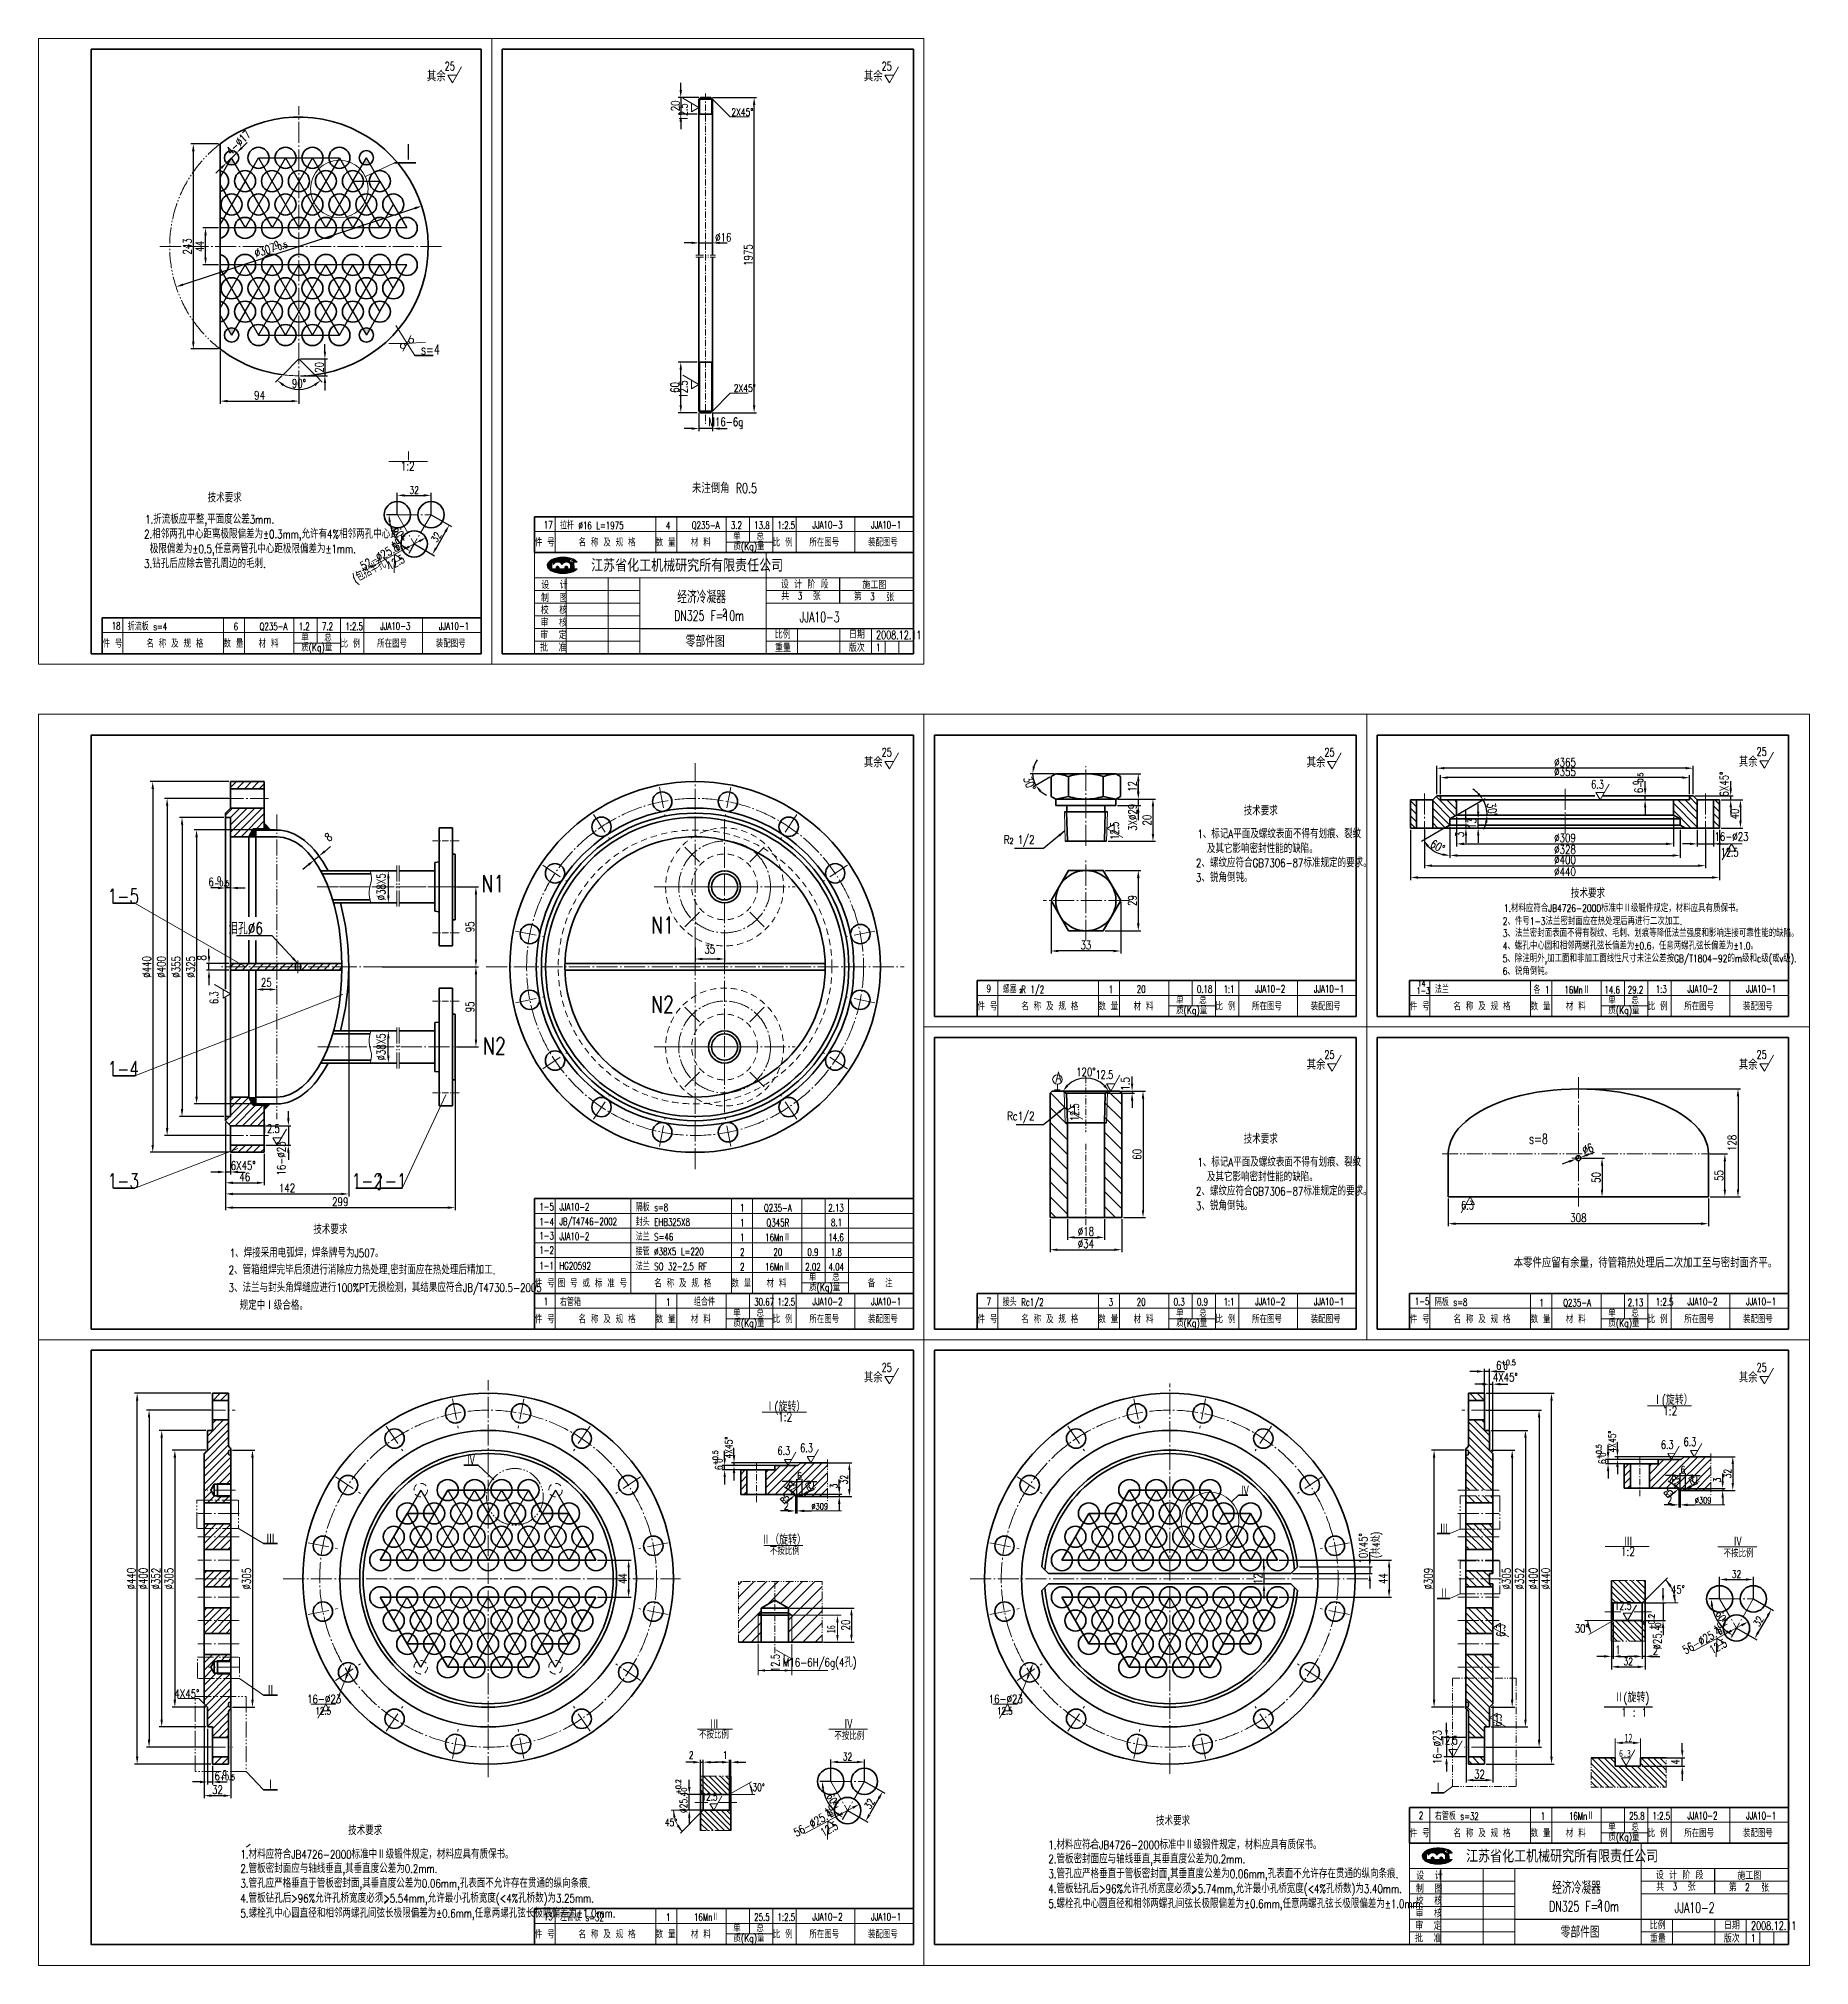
# Model space of a CAD drawing. Extents: x 0 to 6472, y 0 to 2970.
# Drawn here: x 4370 to 6472, y 0 to 2287 of the extents above; entities that cross this region are included whole.
import ezdxf
from ezdxf.enums import TextEntityAlignment as Align

# ---------------------------------------------------------------- set-up
doc = ezdxf.new("R2010")
doc.units = 0
doc.header["$LTSCALE"] = 10
doc.header["$MEASUREMENT"] = 0
doc.header["$PDMODE"] = 3
for name, pattern in [('JXX-L', [2.95, 1.9, -0.25, 0.15, -0.25, 0.15, -0.25]), ('JXX-S', [1.7, 0.9, -0.2, 0.1, -0.2, 0.1, -0.2]), ('XX-L', [1.25, 0.75, -0.5]), ('ZXX-L', [3.28, 2.5, -0.3, 0.18, -0.3]), ('ZXX-S', [1.27, 0.75, -0.2, 0.12, -0.2])]:
    doc.linetypes.add(name, pattern=pattern)
doc.layers.get('0').update_dxf_attribs({"linetype": 'CONTINUOUS', "lineweight": 20})
doc.layers.get('Defpoints').update_dxf_attribs({"linetype": 'CONTINUOUS', "lineweight": 20})
for name, color, linetype in [('1', 1, 'CONTINUOUS'), ('CDR_DIM', 7, 'CONTINUOUS'), ('CDR_DWG1', 4, 'CONTINUOUS'), ('ZZ2', 2, 'CONTINUOUS')]:
    doc.layers.add(name, color=color, linetype=linetype)
for name, color, linetype, lineweight in [('A 粗实线', 2, 'CONTINUOUS', 35), ('B 细实线', 7, 'CONTINUOUS', 20), ('C 文 字', 2, 'CONTINUOUS', 20), ('D 短中心线', 1, 'ZXX-S', 20), ('E 长中心线', 1, 'ZXX-L', 20), ('G 长虚线', 6, 'XX-L', 20), ('H 短双点线', 4, 'JXX-S', 20), ('I 长双点线', 4, 'JXX-L', 20)]:
    doc.layers.add(name, color=color, linetype=linetype, lineweight=lineweight)
doc.styles.add('HZ', font='txt', dxfattribs={"width": 0.75, "bigfont": 'hztxt'})
doc.styles.add('HZTXT', font='TXT.SHX', dxfattribs={"width": 0.75, "bigfont": 'HZTXT'})
doc.styles.add('KX', font='romans', dxfattribs={"bigfont": 'kx'})
doc.styles.add('TXT', font='txt', dxfattribs={"width": 0.7})
doc.dimstyles.new('1比2', dxfattribs={"dimscale": 2.5, "dimtxt": 3.5, "dimasz": 3.5, "dimexe": 1.2, "dimexo": 0, "dimgap": 0.8, "dimtad": 1, "dimdec": 0, "dimlfac": 0.8, "dimzin": 0, "dimdsep": 46, "dimtxsty": 'HZTXT', "dimcen": 0, "dimadec": 0, "dimazin": 0, "dimtfac": 0.375, "dimtdec": 0, "dimtmove": 2, "dimatfit": 0, "dimfxl": 0, "dimtzin": 0, "dimarcsym": 0})
doc.dimstyles.new('1比3', dxfattribs={"dimscale": 2.5, "dimtxt": 4, "dimasz": 3.5, "dimexe": 1.2, "dimexo": 0.8, "dimgap": 0.8, "dimtad": 1, "dimdec": 0, "dimlfac": 1.2, "dimzin": 0, "dimdsep": 46, "dimtxsty": 'HZTXT', "dimcen": 0, "dimadec": 0, "dimazin": 0, "dimtfac": 0.375, "dimtdec": 0, "dimtmove": 2, "dimatfit": 0, "dimfxl": 0, "dimtzin": 0, "dimarcsym": 0})
doc.dimstyles.new('副本 (2)1比2.5', dxfattribs={"dimscale": 2.5, "dimtxt": 4, "dimasz": 3.5, "dimexe": 1.2, "dimexo": 0.8, "dimgap": 0.8, "dimtad": 1, "dimdec": 0, "dimlfac": 0.4, "dimzin": 0, "dimdsep": 46, "dimtxsty": 'HZTXT', "dimcen": 0, "dimadec": 0, "dimazin": 0, "dimtfac": 0.375, "dimtdec": 0, "dimtmove": 2, "dimatfit": 0, "dimfxl": 0, "dimtzin": 0, "dimarcsym": 0})
doc.dimstyles.new('副本1比2.5', dxfattribs={"dimscale": 2.5, "dimtxt": 4, "dimasz": 3.5, "dimexe": 1.2, "dimexo": 0.8, "dimgap": 0.8, "dimtad": 1, "dimdec": 0, "dimzin": 0, "dimdsep": 46, "dimtxsty": 'HZTXT', "dimcen": 0, "dimadec": 0, "dimazin": 0, "dimtfac": 0.375, "dimtdec": 0, "dimtmove": 2, "dimatfit": 0, "dimfxl": 0, "dimtzin": 0, "dimarcsym": 0})
pattern_1 = [(45, (5182.1955, -3851.601), (-4.4194174, 4.4194174), [])]

msp = doc.modelspace()

# ---------------------------------------------------------------- texts
at = {"style": 'HZTXT', "width": 0.7}
for s, p in [('其余', (4831.02, 2241.99)), ('其余', (5349.79, 2241.99)), ('s=4', (4823.95, 1917.64)), ('未注倒角 R0.5', (5145.71, 1753.19)), ('其余', (5349.79, 1427.77)), ('其余', (5875.42, 1427.77)), ('其余', (6388.54, 1428.47)), ('其余', (5875.42, 1069.02)), ('其余', (6388.54, 1069.02)), ('s=8', (6139.49, 980.85)), ('本零件应留有余量，待管箱热处理后二次加工至与密封面齐平。', (6121.28, 834.02)), ('其余', (5349.79, 697.77)), ('其余', (6388.54, 697.77))]:
    msp.add_text(s, height=11.825, dxfattribs=at).set_placement(p, align=Align.MIDDLE_LEFT)
for s, height, p in [('25', 10, (4864.15, 2245.89)), ('25', 10, (5382.93, 2245.89)), ('25', 10, (5382.93, 1431.66)), ('25', 10, (5908.55, 1431.66)), ('25', 10, (6421.68, 1432.37)), ('6.3', 10, (6228.32, 1393.56)), ('12.5', 10, (6388.23, 1313.01)), ('25', 10, (5908.55, 1072.91)), ('25', 10, (6421.68, 1072.91)), ('12.5', 10, (5645.9, 1049.16)), ('12.5', 10, (4656.26, 985.05)), ('6.3', 10, (6073.96, 894.19)), ('25', 10, (5382.93, 701.66)), ('25', 10, (6421.68, 701.66)), ('6.3', 10, (5289.25, 606.24)), ('6.3', 10, (6311.15, 610.07)), ('6.3', 10, (6338.05, 613.4)), ('6.3', 10, (5262.35, 602.9)), ('12.5', 9.722, (6261.29, 419.29)), ('12.5', 8.75, (4717.22, 295.01)), ('12.5', 8.75, (5526.43, 295.01)), ('12.5', 10, (6054.81, 259.11)), ('12.5', 8.75, (5175.84, 193.14))]:
    msp.add_text(s, height=height, dxfattribs=at).set_placement(p, align=Align.BOTTOM_RIGHT)
for s, rotation, p in [('12.5', 90, (5143.61, 2209.7)), ('12.5', 90, (5143.61, 1880.89)), ('(包括半孔)', 28.1115, (4788.51, 1659.3)), ('12.5', 28.1115, (4807.27, 1663.1)), ('12.5', 90, (5655.52, 1357.14)), ('6.3', 90, (4586.33, 1156.03)), ('12.5', 90, (5608.17, 1023.1)), ('6.3', 90, (6113.99, 405.11)), ('12.5', 90, (5252.55, 369.49)), ('12.5', 28.1115, (6377.1, 376.56)), ('6.3', 90, (6109.99, 298.57)), ('12.5', 28.1115, (5321.76, 159.96))]:
    msp.add_text(s, height=10, rotation=rotation, dxfattribs=at).set_placement(p, align=Align.BOTTOM_RIGHT)
for s, height, style, width, p in [('2X45%%d', 8.75, 'HZTXT', 0.75, (5192.55, 2195.03)), ('2X45%%d', 8.75, 'HZTXT', 0.75, (5195.37, 1867.49)), ('17', 8.75, 'HZ', 0.7, (4969.92, 1705.32)), ('拉杆 %%c16 L=1975', 8.75, 'HZ', 0.7, (4989, 1704.47)), ('4', 8.75, 'HZ', 0.7, (5114.8, 1704.51)), ('Q235-A', 8.75, 'HZ', 0.7, (5145.45, 1704.7)), ('3.2', 8.75, 'HZ', 0.7, (5191.9, 1704.79)), ('13.8', 8.75, 'HZ', 0.7, (5219.58, 1704.79)), ('1:2.5', 8.75, 'HZ', 0.7, (5247.26, 1704.79)), ('JJA10-3', 8.75, 'HZ', 0.7, (5288.82, 1705.14)), ('JJA10-1', 8.75, 'HZ', 0.7, (5358.5, 1705.14)), ('18', 8.75, 'HZ', 0.7, (4456.8, 1585.32)), ('折流板 s=4', 8.75, 'HZ', 0.7, (4475.88, 1584.47)), ('6', 8.75, 'HZ', 0.7, (4601.67, 1584.51)), ('Q235-A', 8.75, 'HZ', 0.7, (4632.33, 1584.7)), ('1.2', 8.75, 'HZ', 0.7, (4678.78, 1584.79)), ('7.2', 8.75, 'HZ', 0.7, (4706.46, 1584.79)), ('1:2.5', 8.75, 'HZ', 0.7, (4734.13, 1584.79)), ('JJA10-3', 8.75, 'HZ', 0.7, (4775.7, 1585.14)), ('JJA10-1', 8.75, 'HZ', 0.7, (4845.37, 1585.14)), ('-0.5', 6.25, 'HZTXT', 0.75, (4578.63, 1280.95)), ('0', 6.25, 'HZTXT', 0.75, (4581.93, 1286.11)), ('14', 7.5, 'HZ', 0.7, (6007.34, 1161.75)), ('9', 8.75, 'HZ', 0.7, (5495.55, 1154.85)), ('螺塞 R 1/2', 8.75, 'HZ', 0.7, (5514.63, 1153.99)), ('2', 4.38, 'HZ', 0.7, (5534.32, 1154.06)), ('1', 8.75, 'HZ', 0.7, (5640.42, 1154.03)), ('20', 8.75, 'HZ', 0.7, (5673.73, 1154.23)), ('0.18', 8.75, 'HZ', 0.7, (5745.21, 1154.32)), ('1:1', 8.75, 'HZ', 0.7, (5776.85, 1154.32)), ('JJA10-2', 8.75, 'HZ', 0.7, (5814.45, 1154.66)), ('JJA10-1', 8.75, 'HZ', 0.7, (5884.12, 1154.66)), ('1-3', 7.5, 'HZ', 0.7, (6006.02, 1152.96)), ('法兰', 8.75, 'HZ', 0.7, (6027.75, 1153.99)), ('1:3', 8.75, 'HZ', 0.7, (6289.98, 1154.32)), ('JJA10-2', 8.75, 'HZ', 0.7, (6327.57, 1154.66)), ('JJA10-1', 8.75, 'HZ', 0.7, (6397.25, 1154.66)), ('A', 12.5, 'HZTXT', 0.75, (5577.35, 1048.02)), ('1-5', 8.75, 'HZ', 0.7, (4964.51, 896.03)), ('JJA10-2', 8.75, 'HZ', 0.7, (4988.28, 895.9)), ('隔板 s=8', 8.75, 'HZ', 0.7, (5078.89, 895.23)), ('1-4', 8.75, 'HZ', 0.7, (4964.51, 878.17)), ('1-3', 8.75, 'HZ', 0.7, (4964.51, 861.56)), ('JB/T4746-2002', 8.75, 'HZ', 0.7, (4988.28, 878.4)), ('JJA10-2', 8.75, 'HZ', 0.7, (4988.28, 860.9)), ('封头 EHB325X8', 8.75, 'HZ', 0.7, (5078.89, 877.73)), ('法兰 S=46', 8.75, 'HZ', 0.7, (5078.89, 860.23)), ('1-2', 8.75, 'HZ', 0.7, (4964.51, 844.37)), ('接管 %%c38X5 L=220', 8.75, 'HZ', 0.7, (5078.89, 842.73)), ('1-1', 8.75, 'HZ', 0.7, (4964.51, 826.09)), ('HG20592', 8.75, 'HZ', 0.7, (4988.28, 825.9)), ('法兰 SO 32-2.5 RF', 8.75, 'HZ', 0.7, (5078.89, 825.23)), ('1', 8.75, 'HZ', 0.7, (4969.92, 783.6)), ('右管箱', 8.75, 'HZ', 0.7, (4989, 782.74)), ('1', 8.75, 'HZ', 0.7, (5114.8, 782.78)), ('组合件', 8.75, 'HZ', 0.7, (5148.1, 782.98)), ('30.67', 8.75, 'HZ', 0.7, (5219.58, 783.07)), ('1:2.5', 8.75, 'HZ', 0.7, (5247.26, 783.07)), ('JJA10-2', 8.75, 'HZ', 0.7, (5288.82, 783.41)), ('JJA10-1', 8.75, 'HZ', 0.7, (5358.5, 783.41)), ('7', 8.75, 'HZ', 0.7, (5495.55, 783.6)), ('接头 Rc1/2', 8.75, 'HZ', 0.7, (5514.63, 782.74)), ('3', 8.75, 'HZ', 0.7, (5640.42, 782.78)), ('20', 8.75, 'HZ', 0.7, (5673.73, 782.98)), ('0.3', 8.75, 'HZ', 0.7, (5717.53, 783.07)), ('0.9', 8.75, 'HZ', 0.7, (5745.21, 783.07)), ('1:1', 8.75, 'HZ', 0.7, (5776.85, 783.07)), ('JJA10-2', 8.75, 'HZ', 0.7, (5814.45, 783.41)), ('JJA10-1', 8.75, 'HZ', 0.7, (5884.12, 783.41)), ('1-5', 8.75, 'HZ', 0.7, (6003.84, 783.79)), ('隔板 s=8', 8.75, 'HZ', 0.7, (6027.75, 782.74)), ('1:2.5', 8.75, 'HZ', 0.7, (6289.98, 783.07)), ('JJA10-2', 8.75, 'HZ', 0.7, (6327.57, 783.41)), ('JJA10-1', 8.75, 'HZ', 0.7, (6397.25, 783.41)), ('+0.5', 6.25, 'HZTXT', 0.75, (6106, 712.29)), ('0', 6.25, 'HZTXT', 0.75, (6109.31, 707.06)), ('2', 8.75, 'HZ', 0.7, (6008.67, 173.6)), ('右管板 s=32', 8.75, 'HZ', 0.7, (6027.75, 172.74)), ('1', 8.75, 'HZ', 0.7, (6153.55, 172.78)), ('16MnⅡ', 8.75, 'HZ', 0.7, (6186.85, 172.98)), ('25.8', 8.75, 'HZ', 0.7, (6258.33, 173.07)), ('1:2.5', 8.75, 'HZ', 0.7, (6286.01, 173.07)), ('JJA10-2', 8.75, 'HZ', 0.7, (6327.57, 173.41)), ('JJA10-1', 8.75, 'HZ', 0.7, (6397.25, 173.41)), ('13', 8.75, 'HZ', 0.7, (4969.92, 53.6)), ('左管板 s=32', 8.75, 'HZ', 0.7, (4989, 52.74)), ('1', 8.75, 'HZ', 0.7, (5114.8, 52.78)), ('16MnⅡ', 8.75, 'HZ', 0.7, (5148.1, 52.98)), ('25.5', 8.75, 'HZ', 0.7, (5219.58, 53.07)), ('1:2.5', 8.75, 'HZ', 0.7, (5247.26, 53.07)), ('JJA10-2', 8.75, 'HZ', 0.7, (5288.82, 53.41)), ('JJA10-1', 8.75, 'HZ', 0.7, (5358.5, 53.41))]:
    msp.add_text(s, height=height, dxfattribs=dict(style=style, width=width)).set_placement(p)
at = {"width": 0.75}
for s, height, rotation, style, p in [('-0.5', 6.25, 18.12379, 'HZTXT', (4649.39, 2033.61)), ('0', 6.25, 18.12379, 'HZTXT', (4650.93, 2039.52)), ('+0.4', 6.25, 29.35091, 'HZTXT', (4789.91, 1683.28)), ('0', 6.25, 29.35091, 'HZTXT', (4796.05, 1678.76)), ('0', 6.25, 90, 'HZTXT', (6269.23, 1401.05)), ('-0.5', 6.25, 90, 'HZTXT', (6275.01, 1397.78)), ('+0.5', 6.25, 90, 'HZTXT', (5176.57, 593.56)), ('0', 6.25, 90, 'HZTXT', (5181.8, 596.67)), ('+0.5', 6.25, 90, 'HZTXT', (6225.38, 600.73)), ('0', 6.25, 90, 'HZTXT', (6230.61, 603.83)), ('(共4处)', 8.75, 90, 'HZ', (5962.23, 483.48)), ('+0.2', 6.944, 90, 'HZTXT', (6288.41, 398.39)), ('0', 6.94, 90, 'HZTXT', (6296.12, 401.87)), ('+0.2', 6.25, 29.35091, 'HZTXT', (6359.74, 396.74)), ('0', 6.25, 29.35091, 'HZTXT', (6365.88, 392.22)), ('0', 6.25, 360, 'HZTXT', (4588.49, 225.27)), ('+0.5', 6.25, 360, 'HZTXT', (4585.38, 220.04)), ('+0.2', 6.25, 90, 'HZTXT', (5132.63, 203.16)), ('0', 6.25, 90, 'HZTXT', (5139.57, 206.29)), ('+0.2', 6.25, 29.35091, 'HZTXT', (5304.4, 180.14)), ('0', 6.25, 29.35091, 'HZTXT', (5310.54, 175.63))]:
    msp.add_text(s, height=height, rotation=rotation, dxfattribs=dict(at, style=style)).set_placement(p)
at = {"ltscale": 10, "width": 0.75}
for s, height, style, p in [('技术要求', 10, 'HZTXT', (4570.66, 1736.36)), ('1.折流板应平整,平面度公差3mm.', 10, 'HZTXT', (4496.47, 1711.04)), ('2.相邻两孔中心距离极限偏差为%%P0.3mm,允许有4%相邻两孔中心距', 10, 'HZTXT', (4495.29, 1693.54)), ('3.钻孔后应除去管孔周边的毛刺.', 10, 'HZTXT', (4495.29, 1658.54)), ('极限偏差为%%p0.5,任意两管孔中心距极限偏差为%%P1mm.', 10, 'HZTXT', (4502.07, 1676.04)), ('技术要求', 10, 'HZ', (5800.72, 1365.02)), ('1、标记A平面及螺纹表面不得有划痕、裂纹', 10, 'HZ', (5745.76, 1337.71)), ('及其它影响密封性能的缺陷。', 10, 'HZ', (5757.07, 1320.21)), ('2、螺纹应符合GB7306-87标准规定的要求。', 10, 'HZ', (5744.08, 1303.39)), ('3、锐角倒钝。', 10, 'HZ', (5744.09, 1285.97)), ('1.材料应符合JB4726-2000标准中Ⅱ级锻件规定，材料应具有质保书。', 8.75, 'HZ', (6109.59, 1250.28)), ('技术要求', 10, 'HZ', (6189.27, 1267.09)), ('2、件号1-3法兰密封面应在热处理后再进行二次加工.', 8.75, 'HZ', (6108.26, 1234.82)), ('3、法兰密封面表面不得有裂纹、毛刺、划痕等降低法兰强度和影响连接可靠性能的缺陷。', 8.75, 'HZ', (6108.26, 1220.71)), ('4、螺孔中心圆和相邻两螺孔弦长偏差为%%p0.6，任意两螺孔弦长偏差为%%p1.0。', 8.75, 'HZ', (6108.26, 1205.71)), ('5、除注明外,加工面和非加工面线性尺寸未注公差按GB/T1804-92的m级和c级(或v级).', 8.75, 'HZ', (6108.23, 1190.65)), ('6、锐角倒钝。', 8.75, 'HZ', (6108.23, 1175.57)), ('技术要求', 10, 'HZ', (5800.72, 975.43)), ('1、标记A平面及螺纹表面不得有划痕、裂纹', 10, 'HZ', (5745.76, 948.12)), ('及其它影响密封性能的缺陷。', 10, 'HZ', (5757.07, 930.62)), ('2、螺纹应符合GB7306-87标准规定的要求。', 10, 'HZ', (5744.08, 913.8)), ('3、锐角倒钝。', 10, 'HZ', (5744.09, 896.39)), ('技术要求', 10, 'HZ', (4696.22, 868.1)), ('1、焊接采用电弧焊，焊条牌号为J507。', 10, 'HZ', (4596.91, 840.38)), ('2、管箱组焊完毕后须进行消除应力热处理.密封面应在热处理后精加工.', 10, 'HZ', (4595.64, 820.28)), ('3、法兰与封头角焊缝应进行100%PT无损检测，其结果应符合JB/T4730.5-2005', 10, 'HZ', (4595.64, 799.22)), ('规定中Ⅰ级合格。', 10, 'HZ', (4608.76, 778.16)), ('技术要求', 10, 'HZ', (4737.47, 154.95)), ('技术要求', 10, 'HZ', (5696.61, 166.28)), ('1.材料应符合JB4726-2000标准中Ⅱ级锻件规定，材料应具有质保书。', 10, 'HZ', (4609.69, 126.74)), ('1.材料应符合JB4726-2000标准中Ⅱ级锻件规定，材料应具有质保书。', 10, 'HZ', (5568.83, 138.07)), ('2.管板密封面应与轴线垂直,其垂直度公差为0.2mm.', 10, 'HZ', (4609.69, 109.87)), ('2.管板密封面应与轴线垂直,其垂直度公差为0.2mm.', 10, 'HZ', (5568.83, 121.2)), ('3.管孔应严格垂直于管板密封面,其垂直度公差为0.06mm,孔表面不允许存在贯通的纵向条痕.', 10, 'HZ', (5568.83, 103.7)), ('3.管孔应严格垂直于管板密封面,其垂直度公差为0.06mm,孔表面不允许存在贯通的纵向条痕.', 10, 'HZ', (4609.69, 92.37)), ('4.管板钻孔后>96%允许孔桥宽度必须>5.74mm,允许最小孔桥宽度(<4%孔桥数)为3.40mm.', 10, 'HZ', (5568.83, 85.99)), ('4.管板钻孔后>96%允许孔桥宽度必须>5.54mm,允许最小孔桥宽度(<4%孔桥数)为3.25mm.', 10, 'HZ', (4609.69, 74.66)), ('5.螺栓孔中心圆直径和相邻两螺孔间弦长极限偏差为%%P0.6mm,任意两螺孔弦长极限偏差为%%p1.0mm.', 10, 'HZ', (5568.83, 68.19)), ('5.螺栓孔中心圆直径和相邻两螺孔间弦长极限偏差为%%P0.6mm,任意两螺孔弦长极限偏差为%%p1.0mm.', 10, 'HZ', (4609.69, 56.87))]:
    msp.add_text(s, height=height, dxfattribs=dict(at, style=style)).set_placement(p)
at = {"linetype": 'Continuous', "style": 'HZ'}
for s, height, width, p in [('制  图', 8.75, 0.8, (4966.53, 1618.24)), ('设  计', 8.75, 0.8, (4966.82, 1633.54)), ('设 计 阶 段', 8.75, 0.8, (5251.32, 1634.17)), ('共', 8.75, 0.8, (5251.69, 1620.27)), ('3', 8.75, 0.7, (5271.42, 1620.93)), ('张', 8.75, 0.8, (5289.08, 1620.52)), ('第', 8.75, 0.8, (5337.96, 1619.87)), ('施工图', 8.75, 0.8, (5348.06, 1633.65)), ('3', 8.75, 0.7, (5357.32, 1620.09)), ('张', 8.75, 0.8, (5376.37, 1619.14)), ('校  核', 8.75, 0.8, (4966.25, 1603.81)), ('2', 8.75, 0.8, (5181.53, 1601.02)), ('审  定', 8.75, 0.8, (4965.69, 1574.1)), ('审  核', 8.75, 0.8, (4965.97, 1588.8)), ('比例', 8.75, 0.8, (5244.01, 1574.73)), ('日期', 8.75, 0.8, (5332.08, 1574.75)), ('2008.12.11', 10, 0.7, (5364.26, 1573.94)), ('批  准', 8.75, 0.8, (4965.41, 1559.39)), ('重量', 8.75, 0.8, (5244.26, 1559)), ('版次', 8.75, 0.8, (5332.03, 1559.05)), ('1', 8.75, 0.8, (5363.98, 1559.84)), ('制  图', 8.75, 0.8, (6005.28, 86.52)), ('设  计', 8.75, 0.8, (6005.57, 101.82)), ('设 计 阶 段', 8.75, 0.8, (6290.07, 102.45)), ('共', 8.75, 0.8, (6290.44, 88.54)), ('3', 8.75, 0.7, (6310.17, 89.2)), ('张', 8.75, 0.8, (6327.83, 88.79)), ('第', 8.75, 0.8, (6376.71, 88.14)), ('施工图', 8.75, 0.8, (6386.81, 101.93)), ('2', 8.75, 0.7, (6396.07, 88.37)), ('张', 8.75, 0.8, (6415.12, 87.42)), ('校  核', 8.75, 0.8, (6005, 72.09)), ('2', 8.75, 0.8, (6220.28, 69.29)), ('审  定', 8.75, 0.8, (6004.44, 42.37)), ('审  核', 8.75, 0.8, (6004.72, 57.08)), ('比例', 8.75, 0.8, (6282.76, 43.01)), ('日期', 8.75, 0.8, (6370.83, 43.02)), ('2008.12.11', 10, 0.7, (6403.01, 42.22)), ('批  准', 8.75, 0.8, (6004.16, 27.67)), ('重量', 8.75, 0.8, (6283.01, 27.28)), ('版次', 8.75, 0.8, (6370.78, 27.33)), ('1', 8.75, 0.8, (6402.73, 28.11))]:
    msp.add_text(s, height=height, dxfattribs=dict(at, width=width)).set_placement(p)
at = {"style": 'HZ', "width": 0.7}
for s, p in [('各 1', (6154.31, 1157.7)), ('16MnⅡ', (6196.52, 1157.74)), ('14.6', (6238.22, 1157.85)), ('29.2', (6265.89, 1157.85)), ('1', (5205.45, 898.94)), ('Q235-A', (5247.66, 898.98)), ('2.13', (5316.77, 899.08)), ('1', (5205.45, 881.44)), ('Q345R', (5247.66, 881.48)), ('8.1', (5317.29, 881.58)), ('2', (5205.45, 846.44)), ('1', (5205.45, 863.94)), ('16MnⅡ', (5247.66, 863.98)), ('20', (5247.66, 846.48)), ('0.9', (5289.36, 846.58)), ('14.6', (5316.77, 864.08)), ('1.8', (5317.03, 846.58)), ('2', (5205.45, 828.94)), ('16MnⅡ', (5247.66, 828.98)), ('2.02', (5289.36, 829.08)), ('4.04', (5317.03, 829.08)), ('1', (6154.31, 786.45)), ('Q235-A', (6196.52, 786.49)), ('2.13', (6265.89, 786.6))]:
    msp.add_text(s, height=8.75, dxfattribs=at).set_placement(p, align=Align.MIDDLE_CENTER)
at = {"char_height": 8.75, "attachment_point": 5, "style": 'HZTXT'}
for s, insert, width in [('件 号', (4970.92, 1688.36), 24.4616), ('名 称 及 规 格', (5044.92, 1688.36), 137.3167), ('数 量', (5114.39, 1688.36), 137.3167), ('材 料', (5156.2, 1688.36), 137.3167), ('单', (5199.26, 1695.75), 137.3167), ('总', (5226.68, 1695.75), 137.3167), ('比 例', (5253.41, 1688.36), 137.3167), ('所在图号', (5302.75, 1688.36), 137.3167), ('装配图号', (5372.43, 1688.36), 137.3167), ('质(Kg)量', (5213.4, 1682.54), 137.3167), ('单', (4686.14, 1575.75), 137.3167), ('总', (4713.56, 1575.75), 137.3167), ('件 号', (4457.8, 1568.36), 24.4616), ('名 称 及 规 格', (4531.79, 1568.36), 137.3167), ('数 量', (4601.26, 1568.36), 137.3167), ('材 料', (4643.07, 1568.36), 137.3167), ('质(Kg)量', (4700.27, 1562.54), 137.3167), ('比 例', (4740.29, 1568.36), 137.3167), ('所在图号', (4789.63, 1568.36), 137.3167), ('装配图号', (4859.31, 1568.36), 137.3167), ('单', (5724.89, 1145.27), 137.3167), ('总', (5752.31, 1145.27), 137.3167), ('单', (6238.01, 1145.27), 137.3167), ('总', (6265.43, 1145.27), 137.3167), ('件 号', (5496.55, 1137.88), 24.4616), ('名 称 及 规 格', (5570.54, 1137.88), 137.3167), ('数 量', (5640.01, 1137.88), 137.3167), ('材 料', (5681.82, 1137.88), 137.3167), ('质(Kg)量', (5739.02, 1132.06), 137.3167), ('比 例', (5779.04, 1137.88), 137.3167), ('所在图号', (5828.38, 1137.88), 137.3167), ('装配图号', (5898.06, 1137.88), 137.3167), ('件 号', (6009.67, 1137.88), 24.4616), ('名 称 及 规 格', (6083.67, 1137.88), 137.3167), ('数 量', (6153.14, 1137.88), 137.3167), ('材 料', (6194.95, 1137.88), 137.3167), ('质(Kg)量', (6252.15, 1132.06), 137.3167), ('比 例', (6292.16, 1137.88), 137.3167), ('所在图号', (6341.5, 1137.88), 137.3167), ('装配图号', (6411.18, 1137.88), 137.3167), ('件 号', (4970.92, 809.12), 24.4616), ('图 号 或 标 准 号', (5027.55, 809.12), 137.3167), ('名 称 及 规 格', (5134.81, 809.12), 137.3167), ('数 量', (5204.28, 809.12), 137.3167), ('材 料', (5246.08, 809.12), 137.3167), ('单', (5289.15, 816.51), 137.3167), ('质(Kg)量', (5303.29, 803.3), 137.3167), ('总', (5316.57, 816.51), 137.3167), ('备  注', (5369.16, 809.12), 137.3167), ('单', (5199.26, 774.02), 137.3167), ('总', (5226.68, 774.02), 137.3167), ('单', (5724.89, 774.02), 137.3167), ('总', (5752.31, 774.02), 137.3167), ('单', (6238.01, 774.02), 137.3167), ('总', (6265.43, 774.02), 137.3167), ('件 号', (4970.92, 766.63), 24.4616), ('名 称 及 规 格', (5044.92, 766.63), 137.3167), ('数 量', (5114.39, 766.63), 137.3167), ('材 料', (5156.2, 766.63), 137.3167), ('质(Kg)量', (5213.4, 760.81), 137.3167), ('比 例', (5253.41, 766.63), 137.3167), ('所在图号', (5302.75, 766.63), 137.3167), ('装配图号', (5372.43, 766.63), 137.3167), ('件 号', (5496.55, 766.63), 24.4616), ('名 称 及 规 格', (5570.54, 766.63), 137.3167), ('数 量', (5640.01, 766.63), 137.3167), ('材 料', (5681.82, 766.63), 137.3167), ('质(Kg)量', (5739.02, 760.81), 137.3167), ('比 例', (5779.04, 766.63), 137.3167), ('所在图号', (5828.38, 766.63), 137.3167), ('装配图号', (5898.06, 766.63), 137.3167), ('件 号', (6009.67, 766.63), 24.4616), ('名 称 及 规 格', (6083.67, 766.63), 137.3167), ('数 量', (6153.14, 766.63), 137.3167), ('材 料', (6194.95, 766.63), 137.3167), ('质(Kg)量', (6252.15, 760.81), 137.3167), ('比 例', (6292.16, 766.63), 137.3167), ('所在图号', (6341.5, 766.63), 137.3167), ('装配图号', (6411.18, 766.63), 137.3167), ('件 号', (6009.67, 156.63), 24.4616), ('名 称 及 规 格', (6083.67, 156.63), 137.3167), ('数 量', (6153.14, 156.63), 137.3167), ('材 料', (6194.95, 156.63), 137.3167), ('单', (6238.01, 164.02), 137.3167), ('总', (6265.43, 164.02), 137.3167), ('比 例', (6292.16, 156.63), 137.3167), ('所在图号', (6341.5, 156.63), 137.3167), ('装配图号', (6411.18, 156.63), 137.3167), ('质(Kg)量', (6252.15, 150.81), 137.3167), ('单', (5199.26, 44.02), 137.3167), ('总', (5226.68, 44.02), 137.3167), ('件 号', (4970.92, 36.63), 24.4616), ('名 称 及 规 格', (5044.92, 36.63), 137.3167), ('数 量', (5114.39, 36.63), 137.3167), ('材 料', (5156.2, 36.63), 137.3167), ('质(Kg)量', (5213.4, 30.81), 137.3167), ('比 例', (5253.41, 36.63), 137.3167), ('所在图号', (5302.75, 36.63), 137.3167), ('装配图号', (5372.43, 36.63), 137.3167)]:
    msp.add_mtext(s, dxfattribs=dict(at, insert=insert, width=width))
at = {"attachment_point": 5, "style": 'HZTXT'}
for s, insert, char_height, rotation in [('52-%%c25.8', (4774.88, 1672.18), 10, 29.40328), ('R5', (5256.08, 553.58), 7.292, 42.5838), ('R5', (6304.88, 560.75), 7.292, 42.5838), ('56-%%c25.4', (6344.71, 385.64), 10, 29.40328), ('56-%%c25.4', (5289.37, 169.04), 10, 29.40328)]:
    msp.add_mtext(s, dxfattribs=dict(at, insert=insert, char_height=char_height, rotation=rotation))
at = {"style": 'HZTXT'}
for s, insert, char_height, attachment_point in [('R{\\H0.7x;2 }1/2', (5552.36, 1327.64), 10, 9), ('Rc1/2', (5552.36, 999.66), 10, 9), ('%%c309', (6346.21, 551.92), 7.292, 5), ('%%c309', (5297.41, 544.76), 7.292, 5), ('45%%d', (6316.36, 446.14), 9.722, 5), ('30%%d', (6202.07, 399.91), 9.722, 5), ('4X45%%d', (4546.07, 322.54), 10, 5), ('16-∅23', (4709.02, 316.16), 10, 5), ('16-∅23', (5518.24, 316.16), 10, 5), ('30%%d', (5224.84, 211.4), 8.75, 5), ('45%%d', (5120.85, 169.79), 8.75, 5)]:
    msp.add_mtext(s, dxfattribs=dict(at, insert=insert, char_height=char_height, attachment_point=attachment_point))
at = {"layer": 'B 细实线', "width": 0.75}
for s, height, style, p in [('Ⅰ', 21, 'HZTXT', (4809.05, 2151.55)), ('1:2', 10.5, 'HZTXT', (4808.2, 1779.44)), ('Ⅰ', 10.5, 'HZTXT', (4809.13, 1791.1)), ('N1', 20, 'HZ', (4909.38, 1283.8)), ('1-5', 17.5, 'HZTXT', (4470.58, 1269.06)), ('N1', 20, 'HZ', (5110.8, 1234.51)), ('N2', 20, 'HZ', (5110.8, 1140.36)), ('N2', 20, 'HZ', (4911.27, 1091.13)), ('1-4', 17.5, 'HZTXT', (4470.58, 1064.26)), ('1-3', 17.5, 'HZTXT', (4470.58, 931.03)), ('1-2', 17.5, 'HZTXT', (4760.24, 931.03)), ('1-1', 17.5, 'HZTXT', (4788.11, 931.03)), ('Ⅰ(旋转）', 10.5, 'HZTXT', (5256.67, 662.56)), ('Ⅰ(旋转）', 10.5, 'HZTXT', (6310.21, 670.53)), ('1:2', 10.5, 'HZTXT', (6307.05, 658.1)), ('1:2', 10.5, 'HZTXT', (5256.28, 650.93)), ('Ⅳ', 10.5, 'HZTXT', (4883.31, 599.7)), ('Ⅳ', 10.5, 'HZTXT', (5802.16, 563.51)), ('Ⅲ', 10.5, 'HZTXT', (4645.34, 506.61)), ('Ⅱ（旋转）', 10.5, 'HZTXT', (5254.49, 506.03)), ('Ⅲ', 10.5, 'HZTXT', (6038.6, 518.58)), ('Ⅲ', 10.5, 'HZTXT', (6257.28, 502.86)), ('Ⅳ', 10.5, 'HZTXT', (6387.28, 503.09)), ('不按比例', 8.75, 'HZTXT', (5255.94, 492.88)), ('1:2', 10.5, 'HZTXT', (6256.89, 491.24)), ('不按比例', 8.75, 'HZTXT', (6388.26, 489.99)), ('Ⅱ', 10.5, 'HZTXT', (6038.6, 441.67)), ('Ⅱ', 10.5, 'HZTXT', (4645.34, 326.77)), ('不按比例', 8.75, 'HZTXT', (5171.8, 274.83)), ('Ⅲ', 10.5, 'HZTXT', (5172.21, 286.39)), ('不按比例', 8.75, 'HZTXT', (5332.52, 273.35)), ('Ⅳ', 10.5, 'HZTXT', (5331.54, 286.45)), ('Ⅰ', 10.5, 'HZTXT', (4645.34, 214.57)), ('Ⅰ', 10.5, 'HZTXT', (6031.61, 211.13))]:
    msp.add_text(s, height=height, dxfattribs=dict(at, style=style)).set_placement(p, align=Align.MIDDLE)
at = {"layer": 'B 细实线', "style": 'TXT', "width": 0.7}
msp.add_text('16', height=10, rotation=90, dxfattribs=at).set_placement((5310.8, 398.97, 16), align=Align.MIDDLE_CENTER)
at = {"layer": 'B 细实线', "style": 'HZ', "width": 0.75}
msp.add_text('M16-6H/6g(4孔)', height=10, dxfattribs=at).set_placement((5297.42, 359.6), align=Align.MIDDLE_CENTER)
at = {"layer": 'B 细实线', "style": 'HZTXT', "width": 0.75}
for s, p in [('Ⅱ(旋转)', (6241.02, 312.4)), ('1 : 1', (6248.81, 295.29))]:
    msp.add_text(s, height=10.5, dxfattribs=at).set_placement(p)
at = {"layer": 'B 细实线', "insert": (4636.39, 1223.73), "char_height": 14, "attachment_point": 9, "style": 'HZ'}
msp.add_mtext('泪孔%%c6', dxfattribs=at)
at = {"layer": 'C 文 字', "style": 'TXT', "width": 0.7}
msp.add_text('12', height=10, dxfattribs=at).set_placement((6257.52, 270.07), align=Align.MIDDLE_CENTER)
msp.add_text('6.3', height=8.333, dxfattribs=at).set_placement((6253.43, 251.68), align=Align.MIDDLE)
at = {"layer": 'CDR_DIM', "style": 'HZ'}
for s, height, width, p in [('经济冷凝器', 15, 0.7, (5128.25, 1616.44)), ('DN325 F=10m', 12.5, 0.65, (5124.62, 1595.63)), ('JJA10-3', 12.5, 0.65, (5273.62, 1594.07)), ('零部件图', 13.75, 0.8, (5138.35, 1564.6)), ('经济冷凝器', 15, 0.7, (6167, 84.72)), ('DN325 F=10m', 12.5, 0.65, (6163.37, 63.91)), ('JJA10-2', 12.5, 0.65, (6312.37, 62.35)), ('零部件图', 13.75, 0.8, (6177.1, 32.88))]:
    msp.add_text(s, height=height, dxfattribs=dict(at, width=width)).set_placement(p)
at = {"layer": 'CDR_DWG1', "style": 'KX'}
for p in [(5025.98, 1653.87), (6064.73, 122.15)]:
    msp.add_text('江苏省化工机械研究所有限责任公司', height=15, dxfattribs=at).set_placement(p)

# ---------------------------------------------------------------- blocks, each defined once
blk = doc.blocks.new('*D79')
at = {"color": 0, "lineweight": -2}
for p, q in [((5154, 1842.7), (5154, 1820.9)), ((5170, 1842.7), (5170, 1820.9)), ((5145.2, 1823.9), (5136.5, 1823.9)), ((5170, 1823.9), (5154, 1823.9)), ((5178.7, 1823.9), (5187.5, 1823.9))]:
    blk.add_line(p, q, dxfattribs=at)
at = {"color": 0}
for points in [[(5145.2, 1825.3), (5145.2, 1822.4), (5154, 1823.9)], [(5178.7, 1825.3), (5178.7, 1822.4), (5170, 1823.9)]]:
    blk.add_solid(points, dxfattribs=at)
at = {"layer": 'Defpoints', "color": 0}
for p in [(5154, 1844.7), (5170, 1844.7), (5154, 1823.9)]:
    blk.add_point(p, dxfattribs=at)
at = {"color": 0, "insert": (5186, 1830.2), "char_height": 10, "attachment_point": 5, "style": 'HZTXT'}
blk.add_mtext('M16-6g', dxfattribs=at)
blk = doc.blocks.new('*D152')
at = {"color": 0, "lineweight": -2}
for p, q in [((5147.3, 241.2), (5138.5, 241.2)), ((5156, 206), (5156, 244.2)), ((5156, 241.2), (5159.1, 241.2)), ((5159.1, 202.9), (5159.1, 244.2)), ((5167.8, 241.2), (5176.6, 241.2))]:
    blk.add_line(p, q, dxfattribs=at)
at = {"color": 0}
for points in [[(5147.3, 242.7), (5147.3, 239.7), (5156, 241.2)], [(5167.8, 242.7), (5167.8, 239.7), (5159.1, 241.2)]]:
    blk.add_solid(points, dxfattribs=at)
at = {"layer": 'Defpoints', "color": 0}
for p in [(5159.1, 241.2), (5156, 206), (5159.1, 202.9)]:
    blk.add_point(p, dxfattribs=at)
at = {"color": 0, "insert": (5144.8, 249.7), "char_height": 8.75, "attachment_point": 5, "style": 'HZTXT'}
blk.add_mtext('2', dxfattribs=at)
blk = doc.blocks.new('*D153')
at = {"color": 0, "lineweight": -2}
for p, q in [((5181.5, 241.2), (5172.8, 241.2)), ((5190.3, 202.9), (5190.3, 244.2)), ((5190.3, 241.2), (5192, 241.2)), ((5192, 203.9), (5192, 244.2)), ((5200.8, 241.2), (5209.5, 241.2))]:
    blk.add_line(p, q, dxfattribs=at)
at = {"color": 0}
for points in [[(5181.5, 242.7), (5181.5, 239.7), (5190.3, 241.2)], [(5200.8, 242.7), (5200.8, 239.7), (5192, 241.2)]]:
    blk.add_solid(points, dxfattribs=at)
at = {"layer": 'Defpoints', "color": 0}
for p in [(5192, 241.2), (5190.3, 202.9), (5192, 203.9)]:
    blk.add_point(p, dxfattribs=at)
at = {"color": 0, "insert": (5185.1, 249.7), "char_height": 8.75, "attachment_point": 5, "style": 'HZTXT'}
blk.add_mtext('1', dxfattribs=at)
blk = doc.blocks.new('*D151')
at = {"color": 0, "lineweight": -2}
for p, q in [((5142.5, 211.7), (5142.5, 220.4)), ((5159.1, 202.9), (5139.5, 202.9)), ((5159.1, 184.2), (5139.5, 184.2)), ((5142.5, 184.2), (5142.5, 202.9)), ((5142.5, 175.4), (5142.5, 166.7))]:
    blk.add_line(p, q, dxfattribs=at)
at = {"color": 0}
for points in [[(5141.1, 211.7), (5144, 211.7), (5142.5, 202.9)], [(5141.1, 175.4), (5144, 175.4), (5142.5, 184.2)]]:
    blk.add_solid(points, dxfattribs=at)
at = {"layer": 'Defpoints', "color": 0}
for p in [(5142.5, 202.9), (5159.1, 202.9), (5159.1, 184.2)]:
    blk.add_point(p, dxfattribs=at)
at = {"color": 0, "insert": (5135.6, 193.5), "char_height": 8.75, "attachment_point": 5, "rotation": 90, "style": 'HZTXT'}
blk.add_mtext('%%c25.4', dxfattribs=at)
blk = doc.blocks.new('*D160')
at = {"color": 0, "lineweight": -2}
for p, q in [((6298.6, 438.9), (6298.6, 447.7)), ((6275.9, 430.2), (6301.6, 430.2)), ((6298.6, 430.2), (6298.6, 409.3)), ((6275.9, 409.3), (6301.6, 409.3)), ((6298.6, 400.6), (6298.6, 391.8))]:
    blk.add_line(p, q, dxfattribs=at)
at = {"color": 0}
for points in [[(6297.2, 438.9), (6300.1, 438.9), (6298.6, 430.2)], [(6297.2, 400.6), (6300.1, 400.6), (6298.6, 409.3)]]:
    blk.add_solid(points, dxfattribs=at)
at = {"layer": 'Defpoints', "color": 0}
for p in [(6273.9, 430.2), (6273.9, 409.3), (6298.6, 409.3)]:
    blk.add_point(p, dxfattribs=at)
at = {"color": 0, "insert": (6291.7, 389.4), "char_height": 10, "attachment_point": 5, "rotation": 90, "style": 'HZTXT'}
blk.add_mtext('%%c25.4', dxfattribs=at)
blk = doc.blocks.new('*D159')
at = {"color": 0, "lineweight": -2}
for p, q in [((6237.3, 406.2), (6237.3, 363.8)), ((6239.2, 407.3), (6239.2, 363.8)), ((6228.5, 366.8), (6219.8, 366.8)), ((6239.2, 366.8), (6237.3, 366.8)), ((6248, 366.8), (6256.7, 366.8))]:
    blk.add_line(p, q, dxfattribs=at)
at = {"color": 0}
for points in [[(6228.5, 368.3), (6228.5, 365.3), (6237.3, 366.8)], [(6248, 368.3), (6248, 365.3), (6239.2, 366.8)]]:
    blk.add_solid(points, dxfattribs=at)
at = {"layer": 'Defpoints', "color": 0}
for p in [(6237.3, 408.2), (6239.2, 409.3), (6237.3, 366.8)]:
    blk.add_point(p, dxfattribs=at)
at = {"color": 0, "insert": (6245, 374.6), "char_height": 10, "attachment_point": 5, "style": 'HZTXT'}
blk.add_mtext('1', dxfattribs=at)
blk = doc.blocks.new('*D158')
at = {"color": 0, "lineweight": -2}
for p, q in [((6273.9, 407.3), (6273.9, 363.8)), ((6277.3, 403.9), (6277.3, 363.8)), ((6265.1, 366.8), (6256.4, 366.8)), ((6277.3, 366.8), (6273.9, 366.8)), ((6286, 366.8), (6294.8, 366.8))]:
    blk.add_line(p, q, dxfattribs=at)
at = {"color": 0}
for points in [[(6265.1, 368.3), (6265.1, 365.3), (6273.9, 366.8)], [(6286, 368.3), (6286, 365.3), (6277.3, 366.8)]]:
    blk.add_solid(points, dxfattribs=at)
at = {"layer": 'Defpoints', "color": 0}
for p in [(6273.9, 409.3), (6277.3, 405.9), (6273.9, 366.8)]:
    blk.add_point(p, dxfattribs=at)
at = {"color": 0, "insert": (6289.7, 373.8), "char_height": 10, "attachment_point": 5, "style": 'HZTXT'}
blk.add_mtext('2', dxfattribs=at)
blk = doc.blocks.new('*D150')
at = {"layer": 'B 细实线', "color": 0, "lineweight": -2}
for p, q in [((5262.1, 424.2), (5338.1, 424.2)), ((5335.1, 415.4), (5335.1, 392.5)), ((5302.1, 383.8), (5338.1, 383.8))]:
    blk.add_line(p, q, dxfattribs=at)
at = {"layer": 'B 细实线', "color": 0}
for points in [[(5333.6, 415.4), (5336.5, 415.4), (5335.1, 424.2)], [(5333.6, 392.5), (5336.5, 392.5), (5335.1, 383.8)]]:
    blk.add_solid(points, dxfattribs=at)
at = {"layer": 'Defpoints', "color": 0}
for p in [(5260.1, 424.2), (5300.1, 383.8), (5335.1, 383.8)]:
    blk.add_point(p, dxfattribs=at)
at = {"layer": 'B 细实线', "color": 0, "insert": (5328.1, 404), "char_height": 10, "attachment_point": 5, "rotation": 90, "style": 'HZTXT'}
blk.add_mtext('20', dxfattribs=at)
blk = doc.blocks.new('*D156')
at = {"color": 0, "lineweight": -2}
for p, q in [((6317.3, 563.7), (6317.3, 543.6)), ((6319, 563.7), (6319, 543.6)), ((6308.6, 546.6), (6299.8, 546.6)), ((6319, 546.6), (6317.3, 546.6)), ((6327.8, 546.6), (6336.5, 546.6))]:
    blk.add_line(p, q, dxfattribs=at)
at = {"color": 0}
for points in [[(6308.6, 548.1), (6308.6, 545.2), (6317.3, 546.6)], [(6327.8, 548.1), (6327.8, 545.2), (6319, 546.6)]]:
    blk.add_solid(points, dxfattribs=at)
at = {"layer": 'Defpoints', "color": 0}
for p in [(6317.3, 563.7), (6319, 563.7), (6317.3, 546.6)]:
    blk.add_point(p, dxfattribs=at)
at = {"color": 0, "insert": (6306.5, 552.5), "char_height": 8.75, "attachment_point": 5, "style": 'HZTXT'}
blk.add_mtext('2', dxfattribs=at)
blk = doc.blocks.new('*D157')
at = {"color": 0, "lineweight": -2}
for p, q in [((6311.9, 570.1), (6304.5, 574.8)), ((6320.7, 564.6), (6319.3, 565.5))]:
    blk.add_line(p, q, dxfattribs=at)
at = {"color": 0}
blk.add_solid([(6312.7, 571.4), (6311.1, 568.9), (6319.3, 565.5)], dxfattribs=at)
at = {"layer": 'Defpoints', "color": 0}
for p in [(6319.3, 565.5), (6320.7, 564.6)]:
    blk.add_point(p, dxfattribs=at)
at = {"color": 0, "insert": (6312.5, 575.3), "char_height": 8.75, "attachment_point": 5, "rotation": 327.6322, "style": 'HZTXT'}
blk.add_mtext('R2', dxfattribs=at)
blk = doc.blocks.new('*D155')
at = {"color": 0, "lineweight": -2}
for p, q in [((6310.3, 581.4), (6301.5, 581.4)), ((6319, 563.7), (6319, 584.4)), ((6319, 581.4), (6325.3, 581.4)), ((6325.3, 563.7), (6325.3, 584.4)), ((6334.1, 581.4), (6342.8, 581.4))]:
    blk.add_line(p, q, dxfattribs=at)
at = {"color": 0}
for points in [[(6310.3, 582.9), (6310.3, 579.9), (6319, 581.4)], [(6334.1, 582.9), (6334.1, 579.9), (6325.3, 581.4)]]:
    blk.add_solid(points, dxfattribs=at)
at = {"layer": 'Defpoints', "color": 0}
for p in [(6325.3, 581.4), (6319, 563.7), (6325.3, 563.7)]:
    blk.add_point(p, dxfattribs=at)
at = {"color": 0, "insert": (6322.2, 588.2), "char_height": 8.75, "attachment_point": 5, "style": 'HZTXT'}
blk.add_mtext('6', dxfattribs=at)
blk = doc.blocks.new('*D154')
at = {"color": 0, "lineweight": -2}
for p, q in [((6331.8, 568.8), (6339.8, 572.4)), ((6322.3, 564.6), (6323.9, 565.3))]:
    blk.add_line(p, q, dxfattribs=at)
at = {"color": 0}
blk.add_solid([(6331.3, 570.2), (6332.4, 567.5), (6323.9, 565.3)], dxfattribs=at)
at = {"layer": 'Defpoints', "color": 0}
for p in [(6322.3, 564.6), (6323.9, 565.3)]:
    blk.add_point(p, dxfattribs=at)
at = {"color": 0, "insert": (6335.2, 576.3), "char_height": 8.75, "attachment_point": 5, "rotation": 24.1288, "style": 'HZTXT'}
blk.add_mtext('R2', dxfattribs=at)
blk = doc.blocks.new('*D161')
at = {"color": 0, "lineweight": -2}
for p, q in [((6330.5, 1331), (6321.8, 1331)), ((6339.3, 1347.8), (6339.3, 1328)), ((6339.3, 1331), (6358.5, 1331)), ((6358.5, 1347.8), (6358.5, 1328)), ((6367.2, 1331), (6376, 1331))]:
    blk.add_line(p, q, dxfattribs=at)
at = {"color": 0}
for points in [[(6330.5, 1332.5), (6330.5, 1329.5), (6339.3, 1331)], [(6367.2, 1332.5), (6367.2, 1329.5), (6358.5, 1331)]]:
    blk.add_solid(points, dxfattribs=at)
at = {"layer": 'Defpoints', "color": 0}
for p in [(6339.3, 1349.8), (6358.5, 1349.8), (6358.5, 1331)]:
    blk.add_point(p, dxfattribs=at)
at = {"color": 0, "insert": (6379.9, 1339.6), "char_height": 10, "attachment_point": 5, "style": 'HZTXT'}
blk.add_mtext('16-%%c23', dxfattribs=at)
blk = doc.blocks.new('*D164')
at = {"color": 0, "lineweight": -2}
for p, q in [((4709.7, 1322.1), (4716.5, 1327.7)), ((4690.4, 1306.1), (4683.6, 1300.5)), ((4695.8, 1313.2), (4695.2, 1314)), ((4703, 1316.5), (4697.1, 1311.7)), ((4701.7, 1318.1), (4701.1, 1318.8))]:
    blk.add_line(p, q, dxfattribs=at)
at = {"color": 0}
for points in [[(4689.4, 1307.2), (4691.3, 1305), (4697.1, 1311.7)], [(4708.8, 1323.2), (4710.6, 1321), (4703, 1316.5)]]:
    blk.add_solid(points, dxfattribs=at)
at = {"layer": 'Defpoints', "color": 0}
for p in [(4697.1, 1311.7), (4697.1, 1311.7), (4703, 1316.5)]:
    blk.add_point(p, dxfattribs=at)
at = {"color": 0, "insert": (4714.2, 1339.1), "char_height": 10, "attachment_point": 5, "rotation": 39.5629, "style": 'HZTXT'}
blk.add_mtext('8', dxfattribs=at)
blk = doc.blocks.new('*D162')
at = {"color": 0, "lineweight": -2}
for p, q in [((4778.1, 1185), (4892.2, 1185)), ((4889.2, 1176.2), (4889.2, 1098.7)), ((4866.5, 1090), (4892.2, 1090))]:
    blk.add_line(p, q, dxfattribs=at)
at = {"color": 0}
for points in [[(4887.8, 1176.2), (4890.7, 1176.2), (4889.2, 1185)], [(4887.8, 1098.7), (4890.7, 1098.7), (4889.2, 1090)]]:
    blk.add_solid(points, dxfattribs=at)
at = {"layer": 'Defpoints', "color": 0}
for p in [(4776.1, 1185), (4864.5, 1090), (4889.2, 1090)]:
    blk.add_point(p, dxfattribs=at)
at = {"color": 0, "insert": (4882.2, 1137.5), "char_height": 10, "attachment_point": 5, "rotation": 90, "style": 'HZTXT'}
blk.add_mtext('95', dxfattribs=at)
blk = doc.blocks.new('*D163')
at = {"color": 0, "lineweight": -2}
for p, q in [((4866.5, 1280), (4892.2, 1280)), ((4889.2, 1271.2), (4889.2, 1193.7)), ((4778.1, 1185), (4892.2, 1185))]:
    blk.add_line(p, q, dxfattribs=at)
at = {"color": 0}
for points in [[(4887.8, 1271.2), (4890.7, 1271.2), (4889.2, 1280)], [(4887.8, 1193.7), (4890.7, 1193.7), (4889.2, 1185)]]:
    blk.add_solid(points, dxfattribs=at)
at = {"layer": 'Defpoints', "color": 0}
for p in [(4864.5, 1280), (4776.1, 1185), (4889.2, 1185)]:
    blk.add_point(p, dxfattribs=at)
at = {"color": 0, "insert": (4882.2, 1232.5), "char_height": 10, "attachment_point": 5, "rotation": 90, "style": 'HZTXT'}
blk.add_mtext('95', dxfattribs=at)
blk = doc.blocks.new('*D165')
at = {"color": 0, "lineweight": -2}
for p, q in [((5149.4, 1208), (5149.4, 1191.4)), ((5158.2, 1194.4), (5175.7, 1194.4)), ((5184.4, 1205), (5184.4, 1191.4))]:
    blk.add_line(p, q, dxfattribs=at)
at = {"color": 0}
for points in [[(5158.2, 1195.9), (5158.2, 1192.9), (5149.4, 1194.4)], [(5175.7, 1195.9), (5175.7, 1192.9), (5184.4, 1194.4)]]:
    blk.add_solid(points, dxfattribs=at)
at = {"layer": 'Defpoints', "color": 0}
for p in [(5149.4, 1210), (5184.4, 1207), (5184.4, 1194.4)]:
    blk.add_point(p, dxfattribs=at)
at = {"color": 0, "insert": (5166.9, 1205.9), "char_height": 10, "attachment_point": 5, "style": 'HZTXT'}
blk.add_mtext('35', dxfattribs=at)
blk = doc.blocks.new('*D166')
at = {"color": 0, "lineweight": -2}
for p, q in [((4572.3, 1197.7), (4572.3, 1206.5)), ((4595.9, 1189), (4569.3, 1189)), ((4595.9, 1181), (4569.3, 1181)), ((4572.3, 1181), (4572.3, 1189)), ((4572.3, 1172.2), (4572.3, 1163.5))]:
    blk.add_line(p, q, dxfattribs=at)
at = {"color": 0}
for points in [[(4570.9, 1197.7), (4573.8, 1197.7), (4572.3, 1189)], [(4570.9, 1172.2), (4573.8, 1172.2), (4572.3, 1181)]]:
    blk.add_solid(points, dxfattribs=at)
at = {"layer": 'Defpoints', "color": 0}
for p in [(4572.3, 1189), (4597.9, 1189), (4597.9, 1181)]:
    blk.add_point(p, dxfattribs=at)
at = {"color": 0, "insert": (4563.8, 1195.8), "char_height": 10, "attachment_point": 5, "rotation": 90, "style": 'HZTXT'}
blk.add_mtext('8', dxfattribs=at)
blk = doc.blocks.new('*D167')
at = {"color": 0, "lineweight": -2}
for p, q in [((4591.9, 1303.6), (4591.9, 1275.7)), ((4597.9, 1303.6), (4597.9, 1275.7)), ((4583.2, 1278.7), (4574.4, 1278.7)), ((4597.9, 1278.7), (4591.9, 1278.7)), ((4606.7, 1278.7), (4615.4, 1278.7))]:
    blk.add_line(p, q, dxfattribs=at)
at = {"color": 0}
for points in [[(4583.2, 1280.1), (4583.2, 1277.2), (4591.9, 1278.7)], [(4606.7, 1280.1), (4606.7, 1277.2), (4597.9, 1278.7)]]:
    blk.add_solid(points, dxfattribs=at)
at = {"layer": 'Defpoints', "color": 0}
for p in [(4591.9, 1305.6), (4597.9, 1305.6), (4591.9, 1278.7)]:
    blk.add_point(p, dxfattribs=at)
at = {"color": 0, "insert": (4574.8, 1285.8), "char_height": 10, "attachment_point": 5, "style": 'HZTXT'}
blk.add_mtext('6', dxfattribs=at)
blk = doc.blocks.new('*D169')
at = {"color": 0, "lineweight": -2}
for p, q in [((4650.9, 1347.5), (4554.6, 1347.5)), ((4557.6, 1338.7), (4557.6, 1031.2)), ((4650.9, 1022.5), (4554.6, 1022.5))]:
    blk.add_line(p, q, dxfattribs=at)
at = {"color": 0}
for points in [[(4556.1, 1338.7), (4559.1, 1338.7), (4557.6, 1347.5)], [(4556.1, 1031.2), (4559.1, 1031.2), (4557.6, 1022.5)]]:
    blk.add_solid(points, dxfattribs=at)
at = {"layer": 'Defpoints', "color": 0}
for p in [(4652.9, 1347.5), (4557.6, 1022.5), (4652.9, 1022.5)]:
    blk.add_point(p, dxfattribs=at)
at = {"color": 0, "insert": (4550.6, 1185), "char_height": 10, "attachment_point": 5, "rotation": 90, "style": 'HZTXT'}
blk.add_mtext('%%c325', dxfattribs=at)
blk = doc.blocks.new('*D170')
at = {"color": 0, "lineweight": -2}
for p, q in [((4589.9, 1362.5), (4537.3, 1362.5)), ((4540.3, 1353.7), (4540.3, 1016.2)), ((4589.9, 1007.5), (4537.3, 1007.5))]:
    blk.add_line(p, q, dxfattribs=at)
at = {"color": 0}
for points in [[(4538.9, 1353.7), (4541.8, 1353.7), (4540.3, 1362.5)], [(4538.9, 1016.2), (4541.8, 1016.2), (4540.3, 1007.5)]]:
    blk.add_solid(points, dxfattribs=at)
at = {"layer": 'Defpoints', "color": 0}
for p in [(4591.9, 1362.5), (4540.3, 1007.5), (4591.9, 1007.5)]:
    blk.add_point(p, dxfattribs=at)
at = {"color": 0, "insert": (4533.3, 1185), "char_height": 10, "attachment_point": 5, "rotation": 90, "style": 'HZTXT'}
blk.add_mtext('%%c355', dxfattribs=at)
blk = doc.blocks.new('*D171')
at = {"color": 0, "lineweight": -2}
for p, q in [((4595.9, 1385), (4519.6, 1385)), ((4522.6, 1376.2), (4522.6, 993.7)), ((4595.9, 985), (4519.6, 985))]:
    blk.add_line(p, q, dxfattribs=at)
at = {"color": 0}
for points in [[(4521.2, 1376.2), (4524.1, 1376.2), (4522.6, 1385)], [(4521.2, 993.7), (4524.1, 993.7), (4522.6, 985)]]:
    blk.add_solid(points, dxfattribs=at)
at = {"layer": 'Defpoints', "color": 0}
for p in [(4597.9, 1385), (4522.6, 985), (4597.9, 985)]:
    blk.add_point(p, dxfattribs=at)
at = {"color": 0, "insert": (4515.6, 1185), "char_height": 10, "attachment_point": 5, "rotation": 90, "style": 'HZTXT'}
blk.add_mtext('%%c400', dxfattribs=at)
blk = doc.blocks.new('*D172')
at = {"color": 0, "lineweight": -2}
for p, q in [((4595.9, 1405), (4502.5, 1405)), ((4505.5, 1396.2), (4505.5, 973.7)), ((4595.9, 965), (4502.5, 965))]:
    blk.add_line(p, q, dxfattribs=at)
at = {"color": 0}
for points in [[(4504.1, 1396.2), (4507, 1396.2), (4505.5, 1405)], [(4504.1, 973.7), (4507, 973.7), (4505.5, 965)]]:
    blk.add_solid(points, dxfattribs=at)
at = {"layer": 'Defpoints', "color": 0}
for p in [(4597.9, 1405), (4505.5, 965), (4597.9, 965)]:
    blk.add_point(p, dxfattribs=at)
at = {"color": 0, "insert": (4498.5, 1185), "char_height": 10, "attachment_point": 5, "rotation": 90, "style": 'HZTXT'}
blk.add_mtext('%%C440', dxfattribs=at)
blk = doc.blocks.new('*D173')
at = {"color": 0, "lineweight": -2}
for p, q in [((4591.9, 1000.5), (4591.9, 938.6)), ((4597.9, 963), (4597.9, 938.6)), ((4583.2, 941.6), (4574.4, 941.6)), ((4597.9, 941.6), (4591.9, 941.6)), ((4606.7, 941.6), (4615.4, 941.6))]:
    blk.add_line(p, q, dxfattribs=at)
at = {"color": 0}
for points in [[(4583.2, 943.1), (4583.2, 940.2), (4591.9, 941.6)], [(4606.7, 943.1), (4606.7, 940.2), (4597.9, 941.6)]]:
    blk.add_solid(points, dxfattribs=at)
at = {"layer": 'Defpoints', "color": 0}
for p in [(4591.9, 1002.5), (4597.9, 965), (4591.9, 941.6)]:
    blk.add_point(p, dxfattribs=at)
at = {"color": 0, "insert": (4612.9, 949.3), "char_height": 10, "attachment_point": 5, "style": 'HZTXT'}
blk.add_mtext('6X45%%d', dxfattribs=at)
blk = doc.blocks.new('*D174')
at = {"color": 0, "lineweight": -2}
for p, q in [((4591.9, 1000.5), (4591.9, 925.8)), ((4637.9, 963), (4637.9, 925.8)), ((4600.7, 928.8), (4629.2, 928.8))]:
    blk.add_line(p, q, dxfattribs=at)
at = {"color": 0}
for points in [[(4600.7, 930.3), (4600.7, 927.3), (4591.9, 928.8)], [(4629.2, 930.3), (4629.2, 927.3), (4637.9, 928.8)]]:
    blk.add_solid(points, dxfattribs=at)
at = {"layer": 'Defpoints', "color": 0}
for p in [(4591.9, 1002.5), (4637.9, 965), (4637.9, 928.8)]:
    blk.add_point(p, dxfattribs=at)
at = {"color": 0, "insert": (4614.9, 935.8), "char_height": 10, "attachment_point": 5, "style": 'HZTXT'}
blk.add_mtext('46', dxfattribs=at)
blk = doc.blocks.new('*D175')
at = {"color": 0, "lineweight": -2}
for p, q in [((4738.2, 1183), (4738.2, 912.6)), ((4591.9, 1000.5), (4591.9, 912.6)), ((4600.7, 915.6), (4729.4, 915.6))]:
    blk.add_line(p, q, dxfattribs=at)
at = {"color": 0}
for points in [[(4600.7, 917), (4600.7, 914.1), (4591.9, 915.6)], [(4729.4, 917), (4729.4, 914.1), (4738.2, 915.6)]]:
    blk.add_solid(points, dxfattribs=at)
at = {"layer": 'Defpoints', "color": 0}
for p in [(4738.2, 1185), (4591.9, 1002.5), (4738.2, 915.6)]:
    blk.add_point(p, dxfattribs=at)
at = {"color": 0, "insert": (4665, 922.6), "char_height": 10, "attachment_point": 5, "style": 'HZTXT'}
blk.add_mtext('142', dxfattribs=at)
blk = doc.blocks.new('*D176')
at = {"color": 0, "lineweight": -2}
for p, q in [((4864.5, 1088), (4864.5, 896.3)), ((4591.9, 1000.5), (4591.9, 896.3)), ((4600.7, 899.3), (4855.8, 899.3))]:
    blk.add_line(p, q, dxfattribs=at)
at = {"color": 0}
for points in [[(4600.7, 900.8), (4600.7, 897.9), (4591.9, 899.3)], [(4855.8, 900.8), (4855.8, 897.9), (4864.5, 899.3)]]:
    blk.add_solid(points, dxfattribs=at)
at = {"layer": 'Defpoints', "color": 0}
for p in [(4864.5, 1090), (4591.9, 1002.5), (4864.5, 899.3)]:
    blk.add_point(p, dxfattribs=at)
at = {"color": 0, "insert": (4728.2, 906.3), "char_height": 10, "attachment_point": 5, "style": 'HZTXT'}
blk.add_mtext('299', dxfattribs=at)
blk = doc.blocks.new('*D177')
at = {"color": 0, "lineweight": -2}
for p, q in [((4627.9, 1179), (4627.9, 1155.2)), ((4644.2, 1158.2), (4636.7, 1158.2)), ((4652.9, 1160.2), (4652.9, 1161.2))]:
    blk.add_line(p, q, dxfattribs=at)
at = {"color": 0}
for points in [[(4636.7, 1159.7), (4636.7, 1156.8), (4627.9, 1158.2)], [(4644.2, 1159.7), (4644.2, 1156.8), (4652.9, 1158.2)]]:
    blk.add_solid(points, dxfattribs=at)
at = {"layer": 'Defpoints', "color": 0}
for p in [(4627.9, 1181), (4627.9, 1158.2), (4652.9, 1158.2)]:
    blk.add_point(p, dxfattribs=at)
at = {"color": 0, "insert": (4640.4, 1166.6), "char_height": 10, "attachment_point": 5, "style": 'HZTXT'}
blk.add_mtext('25', dxfattribs=at)
blk = doc.blocks.new('*D178')
at = {"color": 0, "lineweight": -2}
for p, q in [((4666.6, 1005.2), (4666.6, 1014)), ((4639.9, 996.5), (4669.6, 996.5)), ((4666.6, 996.5), (4666.6, 973.5)), ((4639.9, 973.5), (4669.6, 973.5)), ((4666.6, 964.7), (4666.6, 956))]:
    blk.add_line(p, q, dxfattribs=at)
at = {"color": 0}
for points in [[(4665.1, 1005.2), (4668, 1005.2), (4666.6, 996.5)], [(4665.1, 964.7), (4668, 964.7), (4666.6, 973.5)]]:
    blk.add_solid(points, dxfattribs=at)
at = {"layer": 'Defpoints', "color": 0}
for p in [(4637.9, 996.5), (4637.9, 973.5), (4666.6, 973.5)]:
    blk.add_point(p, dxfattribs=at)
at = {"color": 0, "insert": (4658.1, 957.7), "char_height": 10, "attachment_point": 5, "rotation": 90, "style": 'HZTXT'}
blk.add_mtext('16-%%C23', dxfattribs=at)
blk = doc.blocks.new('*D185')
at = {"color": 0, "lineweight": -2}
for p, q in [((6064.7, 302.5), (6064.7, 217)), ((6096.7, 308.5), (6096.7, 217)), ((6073.4, 220), (6087.9, 220))]:
    blk.add_line(p, q, dxfattribs=at)
at = {"color": 0}
for points in [[(6073.4, 221.4), (6073.4, 218.5), (6064.7, 220)], [(6087.9, 221.4), (6087.9, 218.5), (6096.7, 220)]]:
    blk.add_solid(points, dxfattribs=at)
at = {"layer": 'Defpoints', "color": 0}
for p in [(6064.7, 304.5), (6096.7, 310.5), (6096.7, 220)]:
    blk.add_point(p, dxfattribs=at)
at = {"color": 0, "insert": (6080.7, 227), "char_height": 10, "attachment_point": 5, "style": 'HZTXT'}
blk.add_mtext('32', dxfattribs=at)
blk = doc.blocks.new('*D183')
at = {"color": 0, "lineweight": -2}
for p, q in [((6083.9, 689.8), (6075.2, 689.8)), ((6092.7, 613.5), (6092.7, 692.8)), ((6092.7, 689.8), (6096.7, 689.8)), ((6096.7, 609.5), (6096.7, 692.8)), ((6105.4, 689.8), (6114.2, 689.8))]:
    blk.add_line(p, q, dxfattribs=at)
at = {"color": 0}
for points in [[(6083.9, 691.3), (6083.9, 688.3), (6092.7, 689.8)], [(6105.4, 691.3), (6105.4, 688.3), (6096.7, 689.8)]]:
    blk.add_solid(points, dxfattribs=at)
at = {"layer": 'Defpoints', "color": 0}
for p in [(6096.7, 689.8), (6092.7, 611.5), (6096.7, 607.5)]:
    blk.add_point(p, dxfattribs=at)
at = {"color": 0, "insert": (6111.3, 698), "char_height": 10, "attachment_point": 5, "style": 'HZTXT'}
blk.add_mtext('4X45%%d', dxfattribs=at)
blk = doc.blocks.new('*D182')
at = {"color": 0, "lineweight": -2}
for p, q in [((6088.7, 679), (6169.2, 679)), ((6166.2, 247.8), (6166.2, 670.3)), ((6088.7, 239), (6169.2, 239))]:
    blk.add_line(p, q, dxfattribs=at)
at = {"color": 0}
for points in [[(6164.7, 670.3), (6167.6, 670.3), (6166.2, 679)], [(6164.7, 247.8), (6167.6, 247.8), (6166.2, 239)]]:
    blk.add_solid(points, dxfattribs=at)
at = {"layer": 'Defpoints', "color": 0}
for p in [(6086.7, 679), (6166.2, 679), (6086.7, 239)]:
    blk.add_point(p, dxfattribs=at)
at = {"color": 0, "insert": (6159.2, 459), "char_height": 10, "attachment_point": 5, "rotation": 90, "style": 'HZTXT'}
blk.add_mtext('%%C440', dxfattribs=at)
blk = doc.blocks.new('*D181')
at = {"color": 0, "lineweight": -2}
for p, q in [((6088.7, 659), (6154.4, 659)), ((6151.4, 650.3), (6151.4, 267.8)), ((6088.7, 259), (6154.4, 259))]:
    blk.add_line(p, q, dxfattribs=at)
at = {"color": 0}
for points in [[(6150, 650.3), (6152.9, 650.3), (6151.4, 659)], [(6150, 267.8), (6152.9, 267.8), (6151.4, 259)]]:
    blk.add_solid(points, dxfattribs=at)
at = {"layer": 'Defpoints', "color": 0}
for p in [(6086.7, 659), (6086.7, 259), (6151.4, 259)]:
    blk.add_point(p, dxfattribs=at)
at = {"color": 0, "insert": (6144.4, 459), "char_height": 10, "attachment_point": 5, "rotation": 90, "style": 'HZTXT'}
blk.add_mtext('%%C400', dxfattribs=at)
blk = doc.blocks.new('*D180')
at = {"color": 0, "lineweight": -2}
for p, q in [((6094.7, 635), (6138.2, 635)), ((6135.2, 626.3), (6135.2, 291.8)), ((6094.7, 283), (6138.2, 283))]:
    blk.add_line(p, q, dxfattribs=at)
at = {"color": 0}
for points in [[(6133.8, 626.3), (6136.7, 626.3), (6135.2, 635)], [(6133.8, 291.8), (6136.7, 291.8), (6135.2, 283)]]:
    blk.add_solid(points, dxfattribs=at)
at = {"layer": 'Defpoints', "color": 0}
for p in [(6092.7, 635), (6092.7, 283), (6135.2, 283)]:
    blk.add_point(p, dxfattribs=at)
at = {"color": 0, "insert": (6128.2, 459), "char_height": 10, "attachment_point": 5, "rotation": 90, "style": 'HZTXT'}
blk.add_mtext('%%C352', dxfattribs=at)
blk = doc.blocks.new('*D184')
at = {"color": 0, "lineweight": -2}
for p, q in [((6077.9, 705), (6069.2, 705)), ((6086.7, 637), (6086.7, 708)), ((6092.7, 705), (6086.7, 705)), ((6092.7, 637), (6092.7, 708)), ((6101.4, 705), (6110.2, 705))]:
    blk.add_line(p, q, dxfattribs=at)
at = {"color": 0}
for points in [[(6077.9, 706.4), (6077.9, 703.5), (6086.7, 705)], [(6101.4, 706.4), (6101.4, 703.5), (6092.7, 705)]]:
    blk.add_solid(points, dxfattribs=at)
at = {"layer": 'Defpoints', "color": 0}
for p in [(6086.7, 705), (6086.7, 635), (6092.7, 635)]:
    blk.add_point(p, dxfattribs=at)
at = {"color": 0, "insert": (6103.5, 712), "char_height": 10, "attachment_point": 5, "style": 'HZTXT'}
blk.add_mtext('6', dxfattribs=at)
blk = doc.blocks.new('*D186')
at = {"color": 0, "lineweight": -2}
for p, q in [((6062.7, 611.5), (6023.8, 611.5)), ((6026.8, 315.3), (6026.8, 602.8)), ((6062.7, 306.5), (6023.8, 306.5))]:
    blk.add_line(p, q, dxfattribs=at)
at = {"color": 0}
for points in [[(6025.3, 602.8), (6028.2, 602.8), (6026.8, 611.5)], [(6025.3, 315.3), (6028.2, 315.3), (6026.8, 306.5)]]:
    blk.add_solid(points, dxfattribs=at)
at = {"layer": 'Defpoints', "color": 0}
for p in [(6026.8, 611.5), (6064.7, 611.5), (6064.7, 306.5)]:
    blk.add_point(p, dxfattribs=at)
at = {"color": 0, "insert": (6019.8, 459), "char_height": 10, "attachment_point": 5, "rotation": 90, "style": 'HZTXT'}
blk.add_mtext('%%C309', dxfattribs=at)
blk = doc.blocks.new('*D179')
at = {"color": 0, "lineweight": -2}
for p, q in [((6094.7, 611.5), (6122.5, 611.5)), ((6119.5, 602.8), (6119.5, 315.3)), ((6094.7, 306.5), (6122.5, 306.5))]:
    blk.add_line(p, q, dxfattribs=at)
at = {"color": 0}
for points in [[(6118, 602.8), (6120.9, 602.8), (6119.5, 611.5)], [(6118, 315.3), (6120.9, 315.3), (6119.5, 306.5)]]:
    blk.add_solid(points, dxfattribs=at)
at = {"layer": 'Defpoints', "color": 0}
for p in [(6092.7, 611.5), (6092.7, 306.5), (6119.5, 306.5)]:
    blk.add_point(p, dxfattribs=at)
at = {"color": 0, "insert": (6112.5, 459), "char_height": 10, "attachment_point": 5, "rotation": 90, "style": 'HZTXT'}
blk.add_mtext('%%c305', dxfattribs=at)
blk = doc.blocks.new('*D187')
at = {"color": 0, "lineweight": -2}
for p, q in [((6041.5, 279.3), (6041.5, 288)), ((6065.7, 270.5), (6038.5, 270.5)), ((6041.5, 270.5), (6041.5, 247.5)), ((6065.7, 247.5), (6038.5, 247.5)), ((6041.5, 238.8), (6041.5, 230))]:
    blk.add_line(p, q, dxfattribs=at)
at = {"color": 0}
for points in [[(6040.1, 279.3), (6043, 279.3), (6041.5, 270.5)], [(6040.1, 238.8), (6043, 238.8), (6041.5, 247.5)]]:
    blk.add_solid(points, dxfattribs=at)
at = {"layer": 'Defpoints', "color": 0}
for p in [(6067.7, 270.5), (6041.5, 247.5), (6067.7, 247.5)]:
    blk.add_point(p, dxfattribs=at)
at = {"color": 0, "insert": (6030.5, 259), "char_height": 10, "attachment_point": 5, "rotation": 90, "style": 'HZTXT'}
blk.add_mtext('16-%%c23', dxfattribs=at)
blk = doc.blocks.new('*D188')
at = {"color": 0, "lineweight": -2}
for p, q in [((5842.9, 481), (5976.3, 481)), ((5973.3, 472.3), (5973.3, 445.8)), ((5842.9, 437), (5976.3, 437))]:
    blk.add_line(p, q, dxfattribs=at)
at = {"color": 0}
for points in [[(5971.9, 472.3), (5974.8, 472.3), (5973.3, 481)], [(5971.9, 445.8), (5974.8, 445.8), (5973.3, 437)]]:
    blk.add_solid(points, dxfattribs=at)
at = {"layer": 'Defpoints', "color": 0}
for p in [(5840.9, 481), (5840.9, 437), (5973.3, 437)]:
    blk.add_point(p, dxfattribs=at)
at = {"color": 0, "insert": (5966.3, 459), "char_height": 10, "attachment_point": 5, "rotation": 90, "style": 'HZTXT'}
blk.add_mtext('44', dxfattribs=at)
blk = doc.blocks.new('*D189')
at = {"color": 0, "lineweight": -2}
for p, q in [((5824.8, 473.8), (5824.8, 482.5)), ((5830.6, 465), (5821.8, 465)), ((5824.8, 465), (5824.8, 453)), ((5830.4, 453), (5821.8, 453)), ((5824.8, 444.3), (5824.8, 435.5))]:
    blk.add_line(p, q, dxfattribs=at)
at = {"color": 0}
for points in [[(5823.3, 473.8), (5826.3, 473.8), (5824.8, 465)], [(5823.3, 444.3), (5826.3, 444.3), (5824.8, 453)]]:
    blk.add_solid(points, dxfattribs=at)
at = {"layer": 'Defpoints', "color": 0}
for p in [(5832.6, 465), (5824.8, 453), (5832.4, 453)]:
    blk.add_point(p, dxfattribs=at)
at = {"color": 0, "insert": (5817.6, 459.1), "char_height": 10, "attachment_point": 5, "rotation": 90, "style": 'HZTXT'}
blk.add_mtext('12', dxfattribs=at)
blk = doc.blocks.new('*D190')
at = {"color": 0, "lineweight": -2}
for p, q in [((4795.9, 1721.6), (4795.9, 1747.6)), ((4804.7, 1744.6), (4827.2, 1744.6)), ((4835.9, 1721.6), (4835.9, 1747.6))]:
    blk.add_line(p, q, dxfattribs=at)
at = {"color": 0}
for points in [[(4804.7, 1746), (4804.7, 1743.1), (4795.9, 1744.6)], [(4827.2, 1746), (4827.2, 1743.1), (4835.9, 1744.6)]]:
    blk.add_solid(points, dxfattribs=at)
at = {"layer": 'Defpoints', "color": 0}
for p in [(4835.9, 1744.6), (4795.9, 1721.6), (4835.9, 1721.6)]:
    blk.add_point(p, dxfattribs=at)
at = {"color": 0, "insert": (4815.9, 1750.9), "char_height": 8.75, "attachment_point": 5, "style": 'HZTXT'}
blk.add_mtext('32', dxfattribs=at)
blk = doc.blocks.new('*D191')
at = {"color": 0, "lineweight": -2}
for p, q in [((4835.9, 1721.6), (4860.1, 1707.7)), ((4853.1, 1701.6), (4841.9, 1682.1)), ((4815.9, 1687), (4840.1, 1673))]:
    blk.add_line(p, q, dxfattribs=at)
at = {"color": 0}
for points in [[(4851.9, 1702.3), (4854.4, 1700.9), (4857.5, 1709.2)], [(4840.6, 1682.8), (4843.1, 1681.4), (4837.5, 1674.5)]]:
    blk.add_solid(points, dxfattribs=at)
at = {"layer": 'Defpoints', "color": 0}
for p in [(4835.9, 1721.6), (4815.9, 1687), (4837.5, 1674.5)]:
    blk.add_point(p, dxfattribs=at)
at = {"color": 0, "insert": (4842, 1695), "char_height": 8.75, "attachment_point": 5, "rotation": 60, "style": 'HZTXT'}
blk.add_mtext('32', dxfattribs=at)
blk = doc.blocks.new('*D192')
at = {"color": 0, "lineweight": -2}
for p, q in [((4795.9, 1721.6), (4783, 1721.6)), ((4815.9, 1687), (4809.5, 1675.8))]:
    blk.add_line(p, q, dxfattribs=at)
blk.add_arc((4835.9, 1721.6), 49.9, 190.0583, 229.9417, dxfattribs=at)
at = {"color": 0}
for points in [[(4785.4, 1712.8), (4788.3, 1713), (4786, 1721.6)], [(4804.7, 1684.6), (4803, 1682.2), (4811, 1678.4)]]:
    blk.add_solid(points, dxfattribs=at)
at = {"layer": 'Defpoints', "color": 0}
for p in [(4795.9, 1721.6), (4835.9, 1721.6), (4835.9, 1721.6), (4789, 1704.5), (4815.9, 1687)]:
    blk.add_point(p, dxfattribs=at)
at = {"color": 0, "insert": (4798.2, 1699.9), "char_height": 8.75, "attachment_point": 5, "rotation": 300, "style": 'HZTXT'}
blk.add_mtext('60°', dxfattribs=at)
blk = doc.blocks.new('*D193')
at = {"color": 0, "lineweight": -2}
for p, q in [((6237.3, 385), (6237.3, 351.4)), ((6277.3, 385), (6277.3, 351.4)), ((6246, 354.4), (6268.5, 354.4))]:
    blk.add_line(p, q, dxfattribs=at)
at = {"color": 0}
for points in [[(6246, 355.8), (6246, 352.9), (6237.3, 354.4)], [(6268.5, 355.8), (6268.5, 352.9), (6277.3, 354.4)]]:
    blk.add_solid(points, dxfattribs=at)
at = {"layer": 'Defpoints', "color": 0}
for p in [(6237.3, 385), (6277.3, 385), (6277.3, 354.4)]:
    blk.add_point(p, dxfattribs=at)
at = {"color": 0, "insert": (6257.3, 360.8), "char_height": 8.75, "attachment_point": 5, "style": 'HZTXT'}
blk.add_mtext('32', dxfattribs=at)
blk = doc.blocks.new('*D194')
at = {"color": 0, "lineweight": -2}
for p, q in [((6355.4, 603.7), (6384.4, 603.7)), ((6381.4, 595), (6381.4, 572.5)), ((6355.1, 563.7), (6384.4, 563.7))]:
    blk.add_line(p, q, dxfattribs=at)
at = {"color": 0}
for points in [[(6379.9, 595), (6382.8, 595), (6381.4, 603.7)], [(6379.9, 572.5), (6382.8, 572.5), (6381.4, 563.7)]]:
    blk.add_solid(points, dxfattribs=at)
at = {"layer": 'Defpoints', "color": 0}
for p in [(6355.4, 603.7), (6355.1, 563.7), (6381.4, 563.7)]:
    blk.add_point(p, dxfattribs=at)
at = {"color": 0, "insert": (6375, 583.7), "char_height": 8.75, "attachment_point": 5, "rotation": 90, "style": 'HZTXT'}
blk.add_mtext('32', dxfattribs=at)
blk = doc.blocks.new('*D195')
at = {"color": 0, "lineweight": -2}
for p, q in [((6244.4, 612.5), (6244.4, 621.2)), ((6323.6, 603.7), (6241.4, 603.7)), ((6318.1, 600.4), (6241.4, 600.4)), ((6244.4, 603.7), (6244.4, 600.4)), ((6244.4, 591.7), (6244.4, 582.9))]:
    blk.add_line(p, q, dxfattribs=at)
at = {"color": 0}
for points in [[(6243, 612.5), (6245.9, 612.5), (6244.4, 603.7)], [(6243, 591.7), (6245.9, 591.7), (6244.4, 600.4)]]:
    blk.add_solid(points, dxfattribs=at)
at = {"layer": 'Defpoints', "color": 0}
for p in [(6244.4, 600.4), (6318.1, 600.4), (6323.6, 603.7)]:
    blk.add_point(p, dxfattribs=at)
at = {"color": 0, "insert": (6238.2, 621.7), "char_height": 8.75, "attachment_point": 5, "rotation": 90, "style": 'HZTXT'}
blk.add_mtext('4X45%%D', dxfattribs=at)
blk = doc.blocks.new('*D196')
at = {"color": 0, "lineweight": -2}
for p, q in [((6369.4, 575), (6369.4, 583.7)), ((6322.3, 566.2), (6372.4, 566.2)), ((6355.4, 563.7), (6372.4, 563.7)), ((6369.4, 566.2), (6369.4, 563.7)), ((6369.4, 555), (6369.4, 546.2))]:
    blk.add_line(p, q, dxfattribs=at)
at = {"color": 0}
for points in [[(6367.9, 575), (6370.8, 575), (6369.4, 566.2)], [(6367.9, 555), (6370.8, 555), (6369.4, 563.7)]]:
    blk.add_solid(points, dxfattribs=at)
at = {"layer": 'Defpoints', "color": 0}
for p in [(6322.3, 566.2), (6355.4, 563.7), (6369.4, 563.7)]:
    blk.add_point(p, dxfattribs=at)
at = {"color": 0, "insert": (6362.8, 576.1), "char_height": 8.75, "attachment_point": 5, "rotation": 90, "style": 'HZTXT'}
blk.add_mtext('3', dxfattribs=at)
blk = doc.blocks.new('*D197')
at = {"color": 0, "lineweight": -2}
for p, q in [((6233.3, 609.2), (6233.3, 617.9)), ((6292.8, 600.4), (6230.3, 600.4)), ((6252.3, 595.4), (6230.3, 595.4)), ((6233.3, 595.4), (6233.3, 600.4)), ((6233.3, 586.7), (6233.3, 577.9))]:
    blk.add_line(p, q, dxfattribs=at)
at = {"color": 0}
for points in [[(6231.9, 609.2), (6234.8, 609.2), (6233.3, 600.4)], [(6231.9, 586.7), (6234.8, 586.7), (6233.3, 595.4)]]:
    blk.add_solid(points, dxfattribs=at)
at = {"layer": 'Defpoints', "color": 0}
for p in [(6233.3, 600.4), (6252.3, 595.4), (6292.8, 600.4)]:
    blk.add_point(p, dxfattribs=at)
at = {"color": 0, "insert": (6226.4, 597.9), "char_height": 8.75, "attachment_point": 5, "rotation": 90, "style": 'HZTXT'}
blk.add_mtext('6', dxfattribs=at)
blk = doc.blocks.new('*D198')
at = {"color": 0, "lineweight": -2}
for p, q in [((5350.4, 218.5), (5374.6, 204.5)), ((5330.4, 183.8), (5354.6, 169.9)), ((5367.6, 198.5), (5356.4, 179))]:
    blk.add_line(p, q, dxfattribs=at)
at = {"color": 0}
for points in [[(5366.3, 199.2), (5368.9, 197.7), (5372, 206)], [(5355.1, 179.7), (5357.6, 178.2), (5352, 171.4)]]:
    blk.add_solid(points, dxfattribs=at)
at = {"layer": 'Defpoints', "color": 0}
for p in [(5350.4, 218.5), (5330.4, 183.8), (5352, 171.4)]:
    blk.add_point(p, dxfattribs=at)
at = {"color": 0, "insert": (5356.5, 191.9), "char_height": 8.75, "attachment_point": 5, "rotation": 60, "style": 'HZTXT'}
blk.add_mtext('32', dxfattribs=at)
blk = doc.blocks.new('*D199')
at = {"color": 0, "lineweight": -2}
for p, q in [((5310.4, 218.5), (5297.5, 218.5)), ((5330.4, 183.8), (5324, 172.7))]:
    blk.add_line(p, q, dxfattribs=at)
blk.add_arc((5350.4, 218.5), 49.9, 190.0583, 229.9417, dxfattribs=at)
at = {"color": 0}
for points in [[(5299.8, 209.6), (5302.7, 209.9), (5300.5, 218.5)], [(5319.1, 181.5), (5317.5, 179.1), (5325.5, 175.3)]]:
    blk.add_solid(points, dxfattribs=at)
at = {"layer": 'Defpoints', "color": 0}
for p in [(5310.4, 218.5), (5350.4, 218.5), (5350.4, 218.5), (5303.5, 201.4), (5330.4, 183.8)]:
    blk.add_point(p, dxfattribs=at)
at = {"color": 0, "insert": (5312.7, 196.7), "char_height": 8.75, "attachment_point": 5, "rotation": 300, "style": 'HZTXT'}
blk.add_mtext('60°', dxfattribs=at)
blk = doc.blocks.new('*D200')
at = {"color": 0, "lineweight": -2}
for p, q in [((5310.4, 218.5), (5310.4, 244.4)), ((5319.2, 241.4), (5341.7, 241.4)), ((5350.4, 218.5), (5350.4, 244.4))]:
    blk.add_line(p, q, dxfattribs=at)
at = {"color": 0}
for points in [[(5319.2, 242.9), (5319.2, 240), (5310.4, 241.4)], [(5341.7, 242.9), (5341.7, 240), (5350.4, 241.4)]]:
    blk.add_solid(points, dxfattribs=at)
at = {"layer": 'Defpoints', "color": 0}
for p in [(5350.4, 241.4), (5310.4, 218.5), (5350.4, 218.5)]:
    blk.add_point(p, dxfattribs=at)
at = {"color": 0, "insert": (5330.4, 247.8), "char_height": 8.75, "attachment_point": 5, "style": 'HZTXT'}
blk.add_mtext('32', dxfattribs=at)
blk = doc.blocks.new('*D202')
at = {"color": 0, "lineweight": -2}
for p, q in [((5274.8, 596.6), (5192.6, 596.6)), ((5195.6, 605.3), (5195.6, 614.1)), ((5195.6, 596.6), (5195.6, 593.2)), ((5269.3, 593.2), (5192.6, 593.2)), ((5195.6, 584.5), (5195.6, 575.7))]:
    blk.add_line(p, q, dxfattribs=at)
at = {"color": 0}
for points in [[(5194.2, 605.3), (5197.1, 605.3), (5195.6, 596.6)], [(5194.2, 584.5), (5197.1, 584.5), (5195.6, 593.2)]]:
    blk.add_solid(points, dxfattribs=at)
at = {"layer": 'Defpoints', "color": 0}
for p in [(5274.8, 596.6), (5195.6, 593.2), (5269.3, 593.2)]:
    blk.add_point(p, dxfattribs=at)
at = {"color": 0, "insert": (5189.4, 614.5), "char_height": 8.75, "attachment_point": 5, "rotation": 90, "style": 'HZTXT'}
blk.add_mtext('4X45%%D', dxfattribs=at)
blk = doc.blocks.new('*D204')
at = {"color": 0, "lineweight": -2}
for p, q in [((5184.5, 602), (5184.5, 610.7)), ((5244, 593.2), (5181.5, 593.2)), ((5203.5, 588.2), (5181.5, 588.2)), ((5184.5, 588.2), (5184.5, 593.2)), ((5184.5, 579.5), (5184.5, 570.7))]:
    blk.add_line(p, q, dxfattribs=at)
at = {"color": 0}
for points in [[(5183.1, 602), (5186, 602), (5184.5, 593.2)], [(5183.1, 579.5), (5186, 579.5), (5184.5, 588.2)]]:
    blk.add_solid(points, dxfattribs=at)
at = {"layer": 'Defpoints', "color": 0}
for p in [(5184.5, 593.2), (5203.5, 588.2), (5244, 593.2)]:
    blk.add_point(p, dxfattribs=at)
at = {"color": 0, "insert": (5177.6, 590.7), "char_height": 8.75, "attachment_point": 5, "rotation": 90, "style": 'HZTXT'}
blk.add_mtext('6', dxfattribs=at)
blk = doc.blocks.new('*D206')
at = {"color": 0, "lineweight": -2}
for p, q in [((5261.5, 574.2), (5252.7, 574.2)), ((5270.2, 556.6), (5270.2, 577.2)), ((5270.2, 574.2), (5276.5, 574.2)), ((5276.5, 556.6), (5276.5, 577.2)), ((5285.3, 574.2), (5294, 574.2))]:
    blk.add_line(p, q, dxfattribs=at)
at = {"color": 0}
for points in [[(5261.5, 575.7), (5261.5, 572.8), (5270.2, 574.2)], [(5285.3, 575.7), (5285.3, 572.8), (5276.5, 574.2)]]:
    blk.add_solid(points, dxfattribs=at)
at = {"layer": 'Defpoints', "color": 0}
for p in [(5276.5, 574.2), (5270.2, 556.6), (5276.5, 556.6)]:
    blk.add_point(p, dxfattribs=at)
at = {"color": 0, "insert": (5273.4, 581), "char_height": 8.75, "attachment_point": 5, "style": 'HZTXT'}
blk.add_mtext('6', dxfattribs=at)
blk = doc.blocks.new('*D201')
at = {"color": 0, "lineweight": -2}
for p, q in [((5306.6, 596.6), (5335.6, 596.6)), ((5332.6, 587.8), (5332.6, 565.3)), ((5306.3, 556.6), (5335.6, 556.6))]:
    blk.add_line(p, q, dxfattribs=at)
at = {"color": 0}
for points in [[(5331.1, 587.8), (5334, 587.8), (5332.6, 596.6)], [(5331.1, 565.3), (5334, 565.3), (5332.6, 556.6)]]:
    blk.add_solid(points, dxfattribs=at)
at = {"layer": 'Defpoints', "color": 0}
for p in [(5306.6, 596.6), (5306.3, 556.6), (5332.6, 556.6)]:
    blk.add_point(p, dxfattribs=at)
at = {"color": 0, "insert": (5326.2, 576.6), "char_height": 8.75, "attachment_point": 5, "rotation": 90, "style": 'HZTXT'}
blk.add_mtext('32', dxfattribs=at)
blk = doc.blocks.new('*D203')
at = {"color": 0, "lineweight": -2}
for p, q in [((5320.6, 567.8), (5320.6, 576.6)), ((5273.5, 559.1), (5323.6, 559.1)), ((5306.6, 556.6), (5323.6, 556.6)), ((5320.6, 559.1), (5320.6, 556.6)), ((5320.6, 547.8), (5320.6, 539.1))]:
    blk.add_line(p, q, dxfattribs=at)
at = {"color": 0}
for points in [[(5319.1, 567.8), (5322, 567.8), (5320.6, 559.1)], [(5319.1, 547.8), (5322, 547.8), (5320.6, 556.6)]]:
    blk.add_solid(points, dxfattribs=at)
at = {"layer": 'Defpoints', "color": 0}
for p in [(5273.5, 559.1), (5306.6, 556.6), (5320.6, 556.6)]:
    blk.add_point(p, dxfattribs=at)
at = {"color": 0, "insert": (5314, 568.9), "char_height": 8.75, "attachment_point": 5, "rotation": 90, "style": 'HZTXT'}
blk.add_mtext('3', dxfattribs=at)
blk = doc.blocks.new('*D208')
at = {"color": 0, "lineweight": -2}
for p, q in [((5268.5, 556.6), (5268.5, 536.4)), ((5270.2, 556.6), (5270.2, 536.4)), ((5259.8, 539.4), (5251, 539.4)), ((5270.2, 539.4), (5268.5, 539.4)), ((5279, 539.4), (5287.7, 539.4))]:
    blk.add_line(p, q, dxfattribs=at)
at = {"color": 0}
for points in [[(5259.8, 540.9), (5259.8, 538), (5268.5, 539.4)], [(5279, 540.9), (5279, 538), (5270.2, 539.4)]]:
    blk.add_solid(points, dxfattribs=at)
at = {"layer": 'Defpoints', "color": 0}
for p in [(5268.5, 556.6), (5270.2, 556.6), (5268.5, 539.4)]:
    blk.add_point(p, dxfattribs=at)
at = {"color": 0, "insert": (5257.7, 545.3), "char_height": 8.75, "attachment_point": 5, "style": 'HZTXT'}
blk.add_mtext('2', dxfattribs=at)
blk = doc.blocks.new('*D205')
at = {"color": 0, "lineweight": -2}
for p, q in [((5263.1, 563), (5255.7, 567.7)), ((5271.9, 557.4), (5270.5, 558.3))]:
    blk.add_line(p, q, dxfattribs=at)
at = {"color": 0}
blk.add_solid([(5263.9, 564.2), (5262.3, 561.7), (5270.5, 558.3)], dxfattribs=at)
at = {"layer": 'Defpoints', "color": 0}
for p in [(5270.5, 558.3), (5271.9, 557.4)]:
    blk.add_point(p, dxfattribs=at)
at = {"color": 0, "insert": (5263.7, 568.1), "char_height": 8.75, "attachment_point": 5, "rotation": 327.6322, "style": 'HZTXT'}
blk.add_mtext('R2', dxfattribs=at)
blk = doc.blocks.new('*D207')
at = {"color": 0, "lineweight": -2}
for p, q in [((5273.5, 557.4), (5275.1, 558.1)), ((5283, 561.7), (5291, 565.2))]:
    blk.add_line(p, q, dxfattribs=at)
at = {"color": 0}
blk.add_solid([(5282.5, 563), (5283.6, 560.3), (5275.1, 558.1)], dxfattribs=at)
at = {"layer": 'Defpoints', "color": 0}
for p in [(5273.5, 557.4), (5275.1, 558.1)]:
    blk.add_point(p, dxfattribs=at)
at = {"color": 0, "insert": (5286.4, 569.1), "char_height": 8.75, "attachment_point": 5, "rotation": 24.1288, "style": 'HZTXT'}
blk.add_mtext('R2', dxfattribs=at)
blk = doc.blocks.new('*D209')
at = {"color": 0, "lineweight": -2}
for p, q in [((5950.4, 481.8), (5950.4, 490.5)), ((5858.8, 465), (5953.4, 465)), ((5866.8, 473), (5953.4, 473)), ((5950.4, 473), (5950.4, 465)), ((5950.4, 456.3), (5950.4, 447.5))]:
    blk.add_line(p, q, dxfattribs=at)
at = {"color": 0}
for points in [[(5949, 481.8), (5951.9, 481.8), (5950.4, 473)], [(5949, 456.3), (5951.9, 456.3), (5950.4, 465)]]:
    blk.add_solid(points, dxfattribs=at)
at = {"layer": 'Defpoints', "color": 0}
for p in [(5856.8, 465), (5864.8, 473), (5950.4, 465)]:
    blk.add_point(p, dxfattribs=at)
at = {"color": 0, "insert": (5942.7, 495), "char_height": 10, "attachment_point": 5, "rotation": 90, "style": 'HZTXT'}
blk.add_mtext('10X45%%D', dxfattribs=at)
blk = doc.blocks.new('*D210')
at = {"color": 0, "lineweight": -2}
for p, q in [((4568.4, 611.5), (4528.8, 611.5)), ((4531.8, 602.8), (4531.8, 315.3)), ((4568.4, 306.5), (4528.8, 306.5))]:
    blk.add_line(p, q, dxfattribs=at)
at = {"color": 0}
for points in [[(4530.3, 602.8), (4533.3, 602.8), (4531.8, 611.5)], [(4530.3, 315.3), (4533.3, 315.3), (4531.8, 306.5)]]:
    blk.add_solid(points, dxfattribs=at)
at = {"layer": 'Defpoints', "color": 0}
for p in [(4570.4, 611.5), (4531.8, 306.5), (4570.4, 306.5)]:
    blk.add_point(p, dxfattribs=at)
at = {"color": 0, "insert": (4524.8, 459), "char_height": 10, "attachment_point": 5, "rotation": 90, "style": 'HZTXT'}
blk.add_mtext('%%C305', dxfattribs=at)
blk = doc.blocks.new('*D211')
at = {"color": 0, "lineweight": -2}
for p, q in [((4568.4, 635), (4513.2, 635)), ((4516.2, 291.8), (4516.2, 626.3)), ((4568.4, 283), (4513.2, 283))]:
    blk.add_line(p, q, dxfattribs=at)
at = {"color": 0}
for points in [[(4514.7, 626.3), (4517.6, 626.3), (4516.2, 635)], [(4514.7, 291.8), (4517.6, 291.8), (4516.2, 283)]]:
    blk.add_solid(points, dxfattribs=at)
at = {"layer": 'Defpoints', "color": 0}
for p in [(4516.2, 635), (4570.4, 635), (4570.4, 283)]:
    blk.add_point(p, dxfattribs=at)
at = {"color": 0, "insert": (4509.2, 459), "char_height": 10, "attachment_point": 5, "rotation": 90, "style": 'HZTXT'}
blk.add_mtext('%%C352', dxfattribs=at)
blk = doc.blocks.new('*D212')
at = {"color": 0, "lineweight": -2}
for p, q in [((4574.4, 659), (4498.2, 659)), ((4501.2, 650.3), (4501.2, 267.8)), ((4574.4, 259), (4498.2, 259))]:
    blk.add_line(p, q, dxfattribs=at)
at = {"color": 0}
for points in [[(4499.7, 650.3), (4502.6, 650.3), (4501.2, 659)], [(4499.7, 267.8), (4502.6, 267.8), (4501.2, 259)]]:
    blk.add_solid(points, dxfattribs=at)
at = {"layer": 'Defpoints', "color": 0}
for p in [(4576.4, 659), (4501.2, 259), (4576.4, 259)]:
    blk.add_point(p, dxfattribs=at)
at = {"color": 0, "insert": (4494.2, 459), "char_height": 10, "attachment_point": 5, "rotation": 90, "style": 'HZTXT'}
blk.add_mtext('%%C400', dxfattribs=at)
blk = doc.blocks.new('*D213')
at = {"color": 0, "lineweight": -2}
for p, q in [((4574.4, 679), (4484, 679)), ((4487, 247.8), (4487, 670.3)), ((4574.4, 239), (4484, 239))]:
    blk.add_line(p, q, dxfattribs=at)
at = {"color": 0}
for points in [[(4485.6, 670.3), (4488.5, 670.3), (4487, 679)], [(4485.6, 247.8), (4488.5, 247.8), (4487, 239)]]:
    blk.add_solid(points, dxfattribs=at)
at = {"layer": 'Defpoints', "color": 0}
for p in [(4487, 679), (4576.4, 679), (4576.4, 239)]:
    blk.add_point(p, dxfattribs=at)
at = {"color": 0, "insert": (4480, 459), "char_height": 10, "attachment_point": 5, "rotation": 90, "style": 'HZTXT'}
blk.add_mtext('%%C440', dxfattribs=at)
blk = doc.blocks.new('*D214')
at = {"color": 0, "lineweight": -2}
for p, q in [((4570.4, 281), (4570.4, 214.8)), ((4576.4, 237), (4576.4, 214.8)), ((4561.7, 217.8), (4552.9, 217.8)), ((4570.4, 217.8), (4576.4, 217.8)), ((4585.2, 217.8), (4593.9, 217.8))]:
    blk.add_line(p, q, dxfattribs=at)
at = {"color": 0}
for points in [[(4561.7, 219.2), (4561.7, 216.3), (4570.4, 217.8)], [(4585.2, 219.2), (4585.2, 216.3), (4576.4, 217.8)]]:
    blk.add_solid(points, dxfattribs=at)
at = {"layer": 'Defpoints', "color": 0}
for p in [(4570.4, 283), (4576.4, 239), (4576.4, 217.8)]:
    blk.add_point(p, dxfattribs=at)
at = {"color": 0, "insert": (4582.1, 224.9), "char_height": 10, "attachment_point": 5, "style": 'HZTXT'}
blk.add_mtext('6', dxfattribs=at)
blk = doc.blocks.new('*D215')
at = {"color": 0, "lineweight": -2}
for p, q in [((4600.4, 611.5), (4626.9, 611.5)), ((4623.9, 602.8), (4623.9, 315.3)), ((4600.4, 306.5), (4626.9, 306.5))]:
    blk.add_line(p, q, dxfattribs=at)
at = {"color": 0}
for points in [[(4622.5, 602.8), (4625.4, 602.8), (4623.9, 611.5)], [(4622.5, 315.3), (4625.4, 315.3), (4623.9, 306.5)]]:
    blk.add_solid(points, dxfattribs=at)
at = {"layer": 'Defpoints', "color": 0}
for p in [(4598.4, 611.5), (4598.4, 306.5), (4623.9, 306.5)]:
    blk.add_point(p, dxfattribs=at)
at = {"color": 0, "insert": (4616.9, 459), "char_height": 10, "attachment_point": 5, "rotation": 90, "style": 'HZTXT'}
blk.add_mtext('%%C305', dxfattribs=at)
blk = doc.blocks.new('*D216')
at = {"color": 0, "lineweight": -2}
for p, q in [((5655.4, 1037.6), (5684.2, 1037.6)), ((5681.2, 1028.8), (5681.2, 896.3)), ((5657.9, 887.6), (5684.2, 887.6))]:
    blk.add_line(p, q, dxfattribs=at)
at = {"color": 0}
for points in [[(5679.8, 1028.8), (5682.7, 1028.8), (5681.2, 1037.6)], [(5679.8, 896.3), (5682.7, 896.3), (5681.2, 887.6)]]:
    blk.add_solid(points, dxfattribs=at)
at = {"layer": 'Defpoints', "color": 0}
for p in [(5653.4, 1037.6), (5655.9, 887.6), (5681.2, 887.6)]:
    blk.add_point(p, dxfattribs=at)
at = {"color": 0, "insert": (5674.2, 962.6), "char_height": 10, "attachment_point": 5, "rotation": 90, "style": 'HZTXT'}
blk.add_mtext('60', dxfattribs=at)
blk = doc.blocks.new('*D217')
at = {"color": 0, "lineweight": -2}
for p, q in [((5591.4, 885.6), (5591.4, 861)), ((5635.3, 885.6), (5635.3, 861)), ((5600.2, 864), (5626.6, 864))]:
    blk.add_line(p, q, dxfattribs=at)
at = {"color": 0}
for points in [[(5600.2, 865.5), (5600.2, 862.6), (5591.4, 864)], [(5626.6, 865.5), (5626.6, 862.6), (5635.3, 864)]]:
    blk.add_solid(points, dxfattribs=at)
at = {"layer": 'Defpoints', "color": 0}
for p in [(5591.4, 887.6), (5635.3, 887.6), (5635.3, 864)]:
    blk.add_point(p, dxfattribs=at)
at = {"color": 0, "insert": (5613.4, 871), "char_height": 10, "attachment_point": 5, "style": 'HZTXT'}
blk.add_mtext('%%c18', dxfattribs=at)
blk = doc.blocks.new('*D218')
at = {"color": 0, "lineweight": -2}
for p, q in [((5570.9, 885.6), (5570.9, 846.4)), ((5655.9, 885.6), (5655.9, 846.4)), ((5579.6, 849.4), (5647.1, 849.4))]:
    blk.add_line(p, q, dxfattribs=at)
at = {"color": 0}
for points in [[(5579.6, 850.8), (5579.6, 847.9), (5570.9, 849.4)], [(5647.1, 850.8), (5647.1, 847.9), (5655.9, 849.4)]]:
    blk.add_solid(points, dxfattribs=at)
at = {"layer": 'Defpoints', "color": 0}
for p in [(5570.9, 887.6), (5655.9, 887.6), (5655.9, 849.4)]:
    blk.add_point(p, dxfattribs=at)
at = {"color": 0, "insert": (5613.4, 856.4), "char_height": 10, "attachment_point": 5, "style": 'HZTXT'}
blk.add_mtext('%%c34', dxfattribs=at)
blk = doc.blocks.new('*D219')
at = {"color": 0, "lineweight": -2}
blk.add_arc((5613.4, 1021.7), 31.4, 45.9935, 134.0065, dxfattribs=at)
at = {"color": 0}
for points in [[(5592.7, 1043.5), (5590.4, 1045.3), (5586.1, 1037.5)], [(5636.4, 1045.3), (5634.1, 1043.5), (5640.6, 1037.5)]]:
    blk.add_solid(points, dxfattribs=at)
at = {"layer": 'Defpoints', "color": 0}
for p in [(5586, 1037.6), (5590.3, 1035.1), (5624.1, 1051.3), (5636.4, 1035.1), (5640.8, 1037.6)]:
    blk.add_point(p, dxfattribs=at)
at = {"color": 0, "insert": (5613.4, 1060.2), "char_height": 10, "attachment_point": 5, "style": 'HZTXT'}
blk.add_mtext('120°', dxfattribs=at)
blk = doc.blocks.new('*D220')
at = {"color": 0, "lineweight": -2}
for p, q in [((5668.2, 1046.3), (5668.2, 1055.1)), ((5638.4, 1035.1), (5671.2, 1035.1)), ((5642.8, 1037.6), (5671.2, 1037.6)), ((5668.2, 1037.6), (5668.2, 1035.1)), ((5668.2, 1026.3), (5668.2, 1017.6))]:
    blk.add_line(p, q, dxfattribs=at)
at = {"color": 0}
for points in [[(5666.8, 1046.3), (5669.7, 1046.3), (5668.2, 1037.6)], [(5666.8, 1026.3), (5669.7, 1026.3), (5668.2, 1035.1)]]:
    blk.add_solid(points, dxfattribs=at)
at = {"layer": 'Defpoints', "color": 0}
for p in [(5636.4, 1035.1), (5640.8, 1037.6), (5668.2, 1035.1)]:
    blk.add_point(p, dxfattribs=at)
at = {"color": 0, "insert": (5660.2, 1046.2), "char_height": 10, "attachment_point": 5, "rotation": 90, "style": 'HZTXT'}
blk.add_mtext('1.5', dxfattribs=at)
blk = doc.blocks.new('*D221')
at = {"color": 0, "lineweight": -2}
for p, q in [((5651.1, 1414.2), (5678.6, 1414.2)), ((5675.6, 1405.4), (5675.6, 1392.9)), ((5651.1, 1384.2), (5678.6, 1384.2))]:
    blk.add_line(p, q, dxfattribs=at)
at = {"color": 0}
for points in [[(5674.1, 1405.4), (5677.1, 1405.4), (5675.6, 1414.2)], [(5674.1, 1392.9), (5677.1, 1392.9), (5675.6, 1384.2)]]:
    blk.add_solid(points, dxfattribs=at)
at = {"layer": 'Defpoints', "color": 0}
for p in [(5649.1, 1414.2), (5649.1, 1384.2), (5675.6, 1384.2)]:
    blk.add_point(p, dxfattribs=at)
at = {"color": 0, "insert": (5668.6, 1399.2), "char_height": 10, "attachment_point": 5, "rotation": 90, "style": 'HZTXT'}
blk.add_mtext('12', dxfattribs=at)
blk = doc.blocks.new('*D222')
at = {"color": 0, "lineweight": -2}
for p, q in [((5675.6, 1392.9), (5675.6, 1401.7)), ((5651.1, 1384.2), (5678.6, 1384.2)), ((5651.1, 1376.7), (5678.6, 1376.7)), ((5675.6, 1384.2), (5675.6, 1376.7)), ((5675.6, 1367.9), (5675.6, 1359.2))]:
    blk.add_line(p, q, dxfattribs=at)
at = {"color": 0}
for points in [[(5674.1, 1392.9), (5677.1, 1392.9), (5675.6, 1384.2)], [(5674.1, 1367.9), (5677.1, 1367.9), (5675.6, 1376.7)]]:
    blk.add_solid(points, dxfattribs=at)
at = {"layer": 'Defpoints', "color": 0}
for p in [(5649.1, 1384.2), (5649.1, 1376.7), (5675.6, 1376.7)]:
    blk.add_point(p, dxfattribs=at)
at = {"color": 0, "insert": (5668.8, 1362.6), "char_height": 10, "attachment_point": 5, "rotation": 90, "style": 'HZTXT'}
blk.add_mtext('3X%%c29', dxfattribs=at)
blk = doc.blocks.new('*D223')
at = {"color": 0, "lineweight": -2}
for p, q in [((5651.1, 1384.2), (5696, 1384.2)), ((5693, 1375.4), (5693, 1342.9)), ((5639.8, 1334.2), (5696, 1334.2))]:
    blk.add_line(p, q, dxfattribs=at)
at = {"color": 0}
for points in [[(5691.5, 1375.4), (5694.5, 1375.4), (5693, 1384.2)], [(5691.5, 1342.9), (5694.5, 1342.9), (5693, 1334.2)]]:
    blk.add_solid(points, dxfattribs=at)
at = {"layer": 'Defpoints', "color": 0}
for p in [(5649.1, 1384.2), (5637.8, 1334.2), (5693, 1334.2)]:
    blk.add_point(p, dxfattribs=at)
at = {"color": 0, "insert": (5686, 1359.2), "char_height": 10, "attachment_point": 5, "rotation": 90, "style": 'HZTXT'}
blk.add_mtext('20', dxfattribs=at)
blk = doc.blocks.new('*D224')
at = {"color": 0, "lineweight": -2}
for p, q in [((5636.1, 1299.5), (5678.6, 1299.5)), ((5675.6, 1290.7), (5675.6, 1236.6)), ((5636.1, 1227.8), (5678.6, 1227.8))]:
    blk.add_line(p, q, dxfattribs=at)
at = {"color": 0}
for points in [[(5674.1, 1290.7), (5677.1, 1290.7), (5675.6, 1299.5)], [(5674.1, 1236.6), (5677.1, 1236.6), (5675.6, 1227.8)]]:
    blk.add_solid(points, dxfattribs=at)
at = {"layer": 'Defpoints', "color": 0}
for p in [(5634.1, 1299.5), (5634.1, 1227.8), (5675.6, 1227.8)]:
    blk.add_point(p, dxfattribs=at)
at = {"color": 0, "insert": (5668.6, 1263.7), "char_height": 10, "attachment_point": 5, "rotation": 90, "style": 'HZTXT'}
blk.add_mtext('29', dxfattribs=at)
blk = doc.blocks.new('*D225')
at = {"color": 0, "lineweight": -2}
for p, q in [((5572, 1261.7), (5572, 1200.9)), ((5654.7, 1261.7), (5654.7, 1200.9)), ((5646, 1203.9), (5580.7, 1203.9))]:
    blk.add_line(p, q, dxfattribs=at)
at = {"color": 0}
for points in [[(5580.7, 1205.3), (5580.7, 1202.4), (5572, 1203.9)], [(5646, 1205.3), (5646, 1202.4), (5654.7, 1203.9)]]:
    blk.add_solid(points, dxfattribs=at)
at = {"layer": 'Defpoints', "color": 0}
for p in [(5572, 1263.7), (5654.7, 1263.7), (5572, 1203.9)]:
    blk.add_point(p, dxfattribs=at)
at = {"color": 0, "insert": (5613.4, 1210.9), "char_height": 10, "attachment_point": 5, "style": 'HZTXT'}
blk.add_mtext('33', dxfattribs=at)
blk = doc.blocks.new('*D226')
at = {"color": 0, "lineweight": -2}
for p, q in [((5575.6, 1414.2), (5547.1, 1414.2)), ((5570.4, 1410), (5551.2, 1398.9))]:
    blk.add_line(p, q, dxfattribs=at)
for start, end in [(143.4161, 161.708), (180, 210), (228.292, 246.5839)]:
    blk.add_arc((5577.6, 1414.2), 27.5, start, end, dxfattribs=at)
at = {"color": 0}
for points in [[(5553, 1422.6), (5550.1, 1423.1), (5550.1, 1414.2)], [(5558.2, 1392.7), (5560.5, 1394.6), (5553.8, 1400.4)]]:
    blk.add_solid(points, dxfattribs=at)
at = {"layer": 'Defpoints', "color": 0}
for p in [(5550.5, 1409.4), (5572.1, 1411), (5577.6, 1414.2), (5577.6, 1414.2), (5613.4, 1414.2)]:
    blk.add_point(p, dxfattribs=at)
at = {"color": 0, "insert": (5546.5, 1402.5), "char_height": 10, "attachment_point": 5, "rotation": 290.516, "style": 'HZTXT'}
blk.add_mtext('30°', dxfattribs=at)
blk = doc.blocks.new('*D227')
at = {"color": 0, "lineweight": -2}
for p, q in [((6053.5, 1363.2), (6053.5, 1328)), ((6311, 1363.2), (6311, 1328)), ((6062.2, 1331), (6302.2, 1331))]:
    blk.add_line(p, q, dxfattribs=at)
at = {"color": 0}
for points in [[(6062.2, 1332.5), (6062.2, 1329.5), (6053.5, 1331)], [(6302.2, 1332.5), (6302.2, 1329.5), (6311, 1331)]]:
    blk.add_solid(points, dxfattribs=at)
at = {"layer": 'Defpoints', "color": 0}
for p in [(6053.5, 1365.2), (6311, 1365.2), (6311, 1331)]:
    blk.add_point(p, dxfattribs=at)
at = {"color": 0, "insert": (6182.2, 1338), "char_height": 10, "attachment_point": 5, "style": 'HZTXT'}
blk.add_mtext('%%c309', dxfattribs=at)
blk = doc.blocks.new('*D228')
at = {"color": 0, "lineweight": -2}
for p, q in [((6045.5, 1347.8), (6045.5, 1314.3)), ((6318.9, 1347.8), (6318.9, 1314.3)), ((6054.3, 1317.3), (6310.1, 1317.3))]:
    blk.add_line(p, q, dxfattribs=at)
at = {"color": 0}
for points in [[(6054.3, 1318.7), (6054.3, 1315.8), (6045.5, 1317.3)], [(6310.1, 1318.7), (6310.1, 1315.8), (6318.9, 1317.3)]]:
    blk.add_solid(points, dxfattribs=at)
at = {"layer": 'Defpoints', "color": 0}
for p in [(6045.5, 1349.8), (6318.9, 1349.8), (6318.9, 1317.3)]:
    blk.add_point(p, dxfattribs=at)
at = {"color": 0, "insert": (6182.2, 1324.3), "char_height": 10, "attachment_point": 5, "style": 'HZTXT'}
blk.add_mtext('%%c328', dxfattribs=at)
blk = doc.blocks.new('*D229')
at = {"color": 0, "lineweight": -2}
for p, q in [((6015.5, 1347.8), (6015.5, 1302.1)), ((6348.9, 1347.8), (6348.9, 1302.1)), ((6024.3, 1305.1), (6340.1, 1305.1))]:
    blk.add_line(p, q, dxfattribs=at)
at = {"color": 0}
for points in [[(6024.3, 1306.6), (6024.3, 1303.7), (6015.5, 1305.1)], [(6340.1, 1306.6), (6340.1, 1303.7), (6348.9, 1305.1)]]:
    blk.add_solid(points, dxfattribs=at)
at = {"layer": 'Defpoints', "color": 0}
for p in [(6015.5, 1349.8), (6348.9, 1349.8), (6348.9, 1305.1)]:
    blk.add_point(p, dxfattribs=at)
at = {"color": 0, "insert": (6182.2, 1312.1), "char_height": 10, "attachment_point": 5, "style": 'HZTXT'}
blk.add_mtext('%%c400', dxfattribs=at)
blk = doc.blocks.new('*D230')
at = {"color": 0, "lineweight": -2}
for p, q in [((5998.9, 1347.8), (5998.9, 1288.1)), ((6365.5, 1347.8), (6365.5, 1288.1)), ((6007.6, 1291.1), (6356.8, 1291.1))]:
    blk.add_line(p, q, dxfattribs=at)
at = {"color": 0}
for points in [[(6007.6, 1292.6), (6007.6, 1289.7), (5998.9, 1291.1)], [(6356.8, 1292.6), (6356.8, 1289.7), (6365.5, 1291.1)]]:
    blk.add_solid(points, dxfattribs=at)
at = {"layer": 'Defpoints', "color": 0}
for p in [(5998.9, 1349.8), (6365.5, 1349.8), (6365.5, 1291.1)]:
    blk.add_point(p, dxfattribs=at)
at = {"color": 0, "insert": (6182.2, 1298.1), "char_height": 10, "attachment_point": 5, "style": 'HZTXT'}
blk.add_mtext('%%C440', dxfattribs=at)
blk = doc.blocks.new('*D231')
at = {"color": 0, "lineweight": -2}
for p, q in [((6378.9, 1396.8), (6378.9, 1405.6)), ((6336.3, 1388.1), (6381.9, 1388.1)), ((6367.5, 1383.1), (6381.9, 1383.1)), ((6378.9, 1383.1), (6378.9, 1388.1)), ((6378.9, 1374.3), (6378.9, 1365.6))]:
    blk.add_line(p, q, dxfattribs=at)
at = {"color": 0}
for points in [[(6377.5, 1396.8), (6380.4, 1396.8), (6378.9, 1388.1)], [(6377.5, 1374.3), (6380.4, 1374.3), (6378.9, 1383.1)]]:
    blk.add_solid(points, dxfattribs=at)
at = {"layer": 'Defpoints', "color": 0}
for p in [(6334.3, 1388.1), (6365.5, 1383.1), (6378.9, 1388.1)]:
    blk.add_point(p, dxfattribs=at)
at = {"color": 0, "insert": (6371.2, 1401.9), "char_height": 10, "attachment_point": 5, "rotation": 90, "style": 'HZTXT'}
blk.add_mtext('6X45%%d', dxfattribs=at)
blk = doc.blocks.new('*D232')
at = {"color": 0, "lineweight": -2}
for p, q in [((6380.9, 1383.1), (6393.5, 1383.1)), ((6390.5, 1374.3), (6390.5, 1358.5)), ((6367.5, 1349.8), (6393.5, 1349.8))]:
    blk.add_line(p, q, dxfattribs=at)
at = {"color": 0}
for points in [[(6389, 1374.3), (6391.9, 1374.3), (6390.5, 1383.1)], [(6389, 1358.5), (6391.9, 1358.5), (6390.5, 1349.8)]]:
    blk.add_solid(points, dxfattribs=at)
at = {"layer": 'Defpoints', "color": 0}
for p in [(6378.9, 1383.1), (6365.5, 1349.8), (6390.5, 1349.8)]:
    blk.add_point(p, dxfattribs=at)
at = {"color": 0, "insert": (6383.5, 1366.4), "char_height": 10, "attachment_point": 5, "rotation": 90, "style": 'HZTXT'}
blk.add_mtext('40', dxfattribs=at)
blk = doc.blocks.new('*D233')
at = {"color": 0, "lineweight": -2}
for p, q in [((6277.3, 1396.8), (6277.3, 1405.6)), ((6328.1, 1388.1), (6274.3, 1388.1)), ((6328.1, 1383.1), (6274.3, 1383.1)), ((6277.3, 1383.1), (6277.3, 1388.1)), ((6277.3, 1374.3), (6277.3, 1365.6))]:
    blk.add_line(p, q, dxfattribs=at)
at = {"color": 0}
for points in [[(6275.9, 1396.8), (6278.8, 1396.8), (6277.3, 1388.1)], [(6275.9, 1374.3), (6278.8, 1374.3), (6277.3, 1383.1)]]:
    blk.add_solid(points, dxfattribs=at)
at = {"layer": 'Defpoints', "color": 0}
for p in [(6277.3, 1388.1), (6330.1, 1388.1), (6330.1, 1383.1)]:
    blk.add_point(p, dxfattribs=at)
at = {"color": 0, "insert": (6269.7, 1394.4), "char_height": 10, "attachment_point": 5, "rotation": 90, "style": 'HZTXT'}
blk.add_mtext('6', dxfattribs=at)
blk = doc.blocks.new('*D234')
at = {"color": 0, "lineweight": -2}
for p, q in [((6034.3, 1390.1), (6034.3, 1412.6)), ((6321.4, 1409.6), (6043, 1409.6)), ((6330.1, 1390.1), (6330.1, 1412.6))]:
    blk.add_line(p, q, dxfattribs=at)
at = {"color": 0}
for points in [[(6043, 1411.1), (6043, 1408.2), (6034.3, 1409.6)], [(6321.4, 1411.1), (6321.4, 1408.2), (6330.1, 1409.6)]]:
    blk.add_solid(points, dxfattribs=at)
at = {"layer": 'Defpoints', "color": 0}
for p in [(6034.3, 1409.6), (6034.3, 1388.1), (6330.1, 1388.1)]:
    blk.add_point(p, dxfattribs=at)
at = {"color": 0, "insert": (6182.2, 1416.6), "char_height": 10, "attachment_point": 5, "style": 'HZTXT'}
blk.add_mtext('%%c355', dxfattribs=at)
blk = doc.blocks.new('*D235')
at = {"color": 0, "lineweight": -2}
for p, q in [((6030.1, 1390.1), (6030.1, 1423.8)), ((6325.5, 1420.8), (6038.9, 1420.8)), ((6334.3, 1390.1), (6334.3, 1423.8))]:
    blk.add_line(p, q, dxfattribs=at)
at = {"color": 0}
for points in [[(6038.9, 1422.3), (6038.9, 1419.4), (6030.1, 1420.8)], [(6325.5, 1422.3), (6325.5, 1419.4), (6334.3, 1420.8)]]:
    blk.add_solid(points, dxfattribs=at)
at = {"layer": 'Defpoints', "color": 0}
for p in [(6030.1, 1420.8), (6030.1, 1388.1), (6334.3, 1388.1)]:
    blk.add_point(p, dxfattribs=at)
at = {"color": 0, "insert": (6182.2, 1427.8), "char_height": 10, "attachment_point": 5, "style": 'HZTXT'}
blk.add_mtext('%%c365', dxfattribs=at)
blk = doc.blocks.new('*D236')
at = {"color": 0, "lineweight": -2}
for p, q in [((6079.1, 1369.3), (6079.1, 1378.1)), ((6047.5, 1360.6), (6082.1, 1360.6)), ((6047.5, 1349.8), (6082.1, 1349.8)), ((6079.1, 1349.8), (6079.1, 1360.6)), ((6079.1, 1341), (6079.1, 1332.3))]:
    blk.add_line(p, q, dxfattribs=at)
at = {"color": 0}
for points in [[(6077.7, 1369.3), (6080.6, 1369.3), (6079.1, 1360.6)], [(6077.7, 1341), (6080.6, 1341), (6079.1, 1349.8)]]:
    blk.add_solid(points, dxfattribs=at)
at = {"layer": 'Defpoints', "color": 0}
for p in [(6045.5, 1360.6), (6045.5, 1349.8), (6079.1, 1360.6)]:
    blk.add_point(p, dxfattribs=at)
at = {"color": 0, "insert": (6071.8, 1355.2), "char_height": 10, "attachment_point": 5, "rotation": 90, "style": 'HZTXT'}
blk.add_mtext('13', dxfattribs=at)
blk = doc.blocks.new('*D237')
at = {"color": 0, "lineweight": -2}
blk.add_line((6055.2, 1366.2), (6087.5, 1384.8), dxfattribs=at)
for start, end in [(43.858, 57.7159), (360, 30), (332.2841, 346.142)]:
    blk.add_arc((6053.5, 1365.2), 36.3, start, end, dxfattribs=at)
at = {"color": 0}
for points in [[(6080.8, 1391.2), (6078.4, 1389.4), (6084.9, 1383.3)], [(6087.2, 1356.6), (6090.1, 1356.3), (6089.7, 1365.2)]]:
    blk.add_solid(points, dxfattribs=at)
at = {"layer": 'Defpoints', "color": 0}
for p in [(6087.5, 1377.6), (6045.5, 1360.6), (6053.5, 1365.2), (6053.5, 1365.2), (6311, 1365.2)]:
    blk.add_point(p, dxfattribs=at)
at = {"color": 0, "insert": (6095.6, 1371.5), "char_height": 10, "attachment_point": 5, "rotation": 278.5722, "style": 'HZTXT'}
blk.add_mtext('30°', dxfattribs=at)
blk = doc.blocks.new('*D238')
at = {"color": 0, "lineweight": -2}
for p, q in [((6041.3, 1349.8), (6067.6, 1349.8)), ((6047.5, 1353.4), (6067.6, 1353.4)), ((6064.6, 1362.1), (6064.6, 1370.9)), ((6064.6, 1353.4), (6064.6, 1349.8)), ((6064.6, 1341), (6064.6, 1332.3))]:
    blk.add_line(p, q, dxfattribs=at)
at = {"color": 0}
for points in [[(6063.1, 1362.1), (6066, 1362.1), (6064.6, 1353.4)], [(6063.1, 1341), (6066, 1341), (6064.6, 1349.8)]]:
    blk.add_solid(points, dxfattribs=at)
at = {"layer": 'Defpoints', "color": 0}
for p in [(6039.3, 1349.8), (6045.5, 1353.4), (6064.6, 1349.8)]:
    blk.add_point(p, dxfattribs=at)
at = {"color": 0, "insert": (6057.2, 1342.2), "char_height": 10, "attachment_point": 5, "rotation": 90, "style": 'HZTXT'}
blk.add_mtext('3', dxfattribs=at)
blk = doc.blocks.new('*D239')
at = {"color": 0, "lineweight": -2}
for p, q in [((6045.5, 1351.4), (6045.5, 1314.3)), ((6037.6, 1348.8), (6011.7, 1333.8))]:
    blk.add_line(p, q, dxfattribs=at)
blk.add_arc((6045.5, 1353.4), 36.1, 223.9214, 256.0786, dxfattribs=at)
at = {"color": 0}
for points in [[(6018.4, 1327.4), (6020.7, 1329.2), (6014.3, 1335.3)], [(6037, 1319.8), (6036.7, 1316.9), (6045.5, 1317.3)]]:
    blk.add_solid(points, dxfattribs=at)
at = {"layer": 'Defpoints', "color": 0}
for p in [(6039.3, 1349.8), (6045.5, 1360.6), (6045.5, 1353.4), (6045.5, 1353.4), (6022.3, 1325.7)]:
    blk.add_point(p, dxfattribs=at)
at = {"color": 0, "insert": (6031, 1328.2), "char_height": 10, "attachment_point": 5, "rotation": 330, "style": 'HZTXT'}
blk.add_mtext('60°', dxfattribs=at)
blk = doc.blocks.new('*D240')
at = {"color": 0, "lineweight": -2}
for p, q in [((6209.1, 962.1), (6217.3, 965.1)), ((6187, 953.9), (6178.8, 950.9)), ((6195.3, 957), (6200.9, 959))]:
    blk.add_line(p, q, dxfattribs=at)
at = {"color": 0}
for points in [[(6208.6, 963.4), (6209.6, 960.7), (6200.9, 959)], [(6186.5, 955.3), (6187.5, 952.6), (6195.3, 957)]]:
    blk.add_solid(points, dxfattribs=at)
at = {"layer": 'Defpoints', "color": 0}
for p in [(6195.3, 957), (6200.9, 959)]:
    blk.add_point(p, dxfattribs=at)
at = {"color": 0, "insert": (6209.3, 969.2), "char_height": 10, "attachment_point": 5, "rotation": 20.2642, "style": 'HZTXT'}
blk.add_mtext('∅6', dxfattribs=at)
blk = doc.blocks.new('*D241')
at = {"color": 0, "lineweight": -2}
for p, q in [((6203.1, 958), (6229.2, 958)), ((6226.2, 949.3), (6226.2, 920.8)), ((6200.1, 912), (6229.2, 912))]:
    blk.add_line(p, q, dxfattribs=at)
at = {"color": 0}
for points in [[(6224.7, 949.3), (6227.6, 949.3), (6226.2, 958)], [(6224.7, 920.8), (6227.6, 920.8), (6226.2, 912)]]:
    blk.add_solid(points, dxfattribs=at)
at = {"layer": 'Defpoints', "color": 0}
for p in [(6201.1, 958), (6198.1, 912), (6226.2, 912)]:
    blk.add_point(p, dxfattribs=at)
at = {"color": 0, "insert": (6219.2, 935), "char_height": 10, "attachment_point": 5, "rotation": 90, "style": 'HZTXT'}
blk.add_mtext('50', dxfattribs=at)
blk = doc.blocks.new('*D242')
at = {"color": 0, "lineweight": -2}
for p, q in [((6354.6, 963), (6375, 963)), ((6372, 920.8), (6372, 954.3)), ((6354.6, 912), (6375, 912))]:
    blk.add_line(p, q, dxfattribs=at)
at = {"color": 0}
for points in [[(6370.5, 954.3), (6373.4, 954.3), (6372, 963)], [(6370.5, 920.8), (6373.4, 920.8), (6372, 912)]]:
    blk.add_solid(points, dxfattribs=at)
at = {"layer": 'Defpoints', "color": 0}
for p in [(6352.6, 963), (6372, 963), (6352.6, 912)]:
    blk.add_point(p, dxfattribs=at)
at = {"color": 0, "insert": (6365, 937.5), "char_height": 10, "attachment_point": 5, "rotation": 90, "style": 'HZTXT'}
blk.add_mtext('55', dxfattribs=at)
blk = doc.blocks.new('*D243')
at = {"color": 0, "lineweight": -2}
for p, q in [((6200.1, 1040.3), (6390.6, 1040.3)), ((6387.6, 1031.5), (6387.6, 920.8)), ((6354.6, 912), (6390.6, 912))]:
    blk.add_line(p, q, dxfattribs=at)
at = {"color": 0}
for points in [[(6386.1, 1031.5), (6389, 1031.5), (6387.6, 1040.3)], [(6386.1, 920.8), (6389, 920.8), (6387.6, 912)]]:
    blk.add_solid(points, dxfattribs=at)
at = {"layer": 'Defpoints', "color": 0}
for p in [(6198.1, 1040.3), (6352.6, 912), (6387.6, 912)]:
    blk.add_point(p, dxfattribs=at)
at = {"color": 0, "insert": (6380.6, 976.1), "char_height": 10, "attachment_point": 5, "rotation": 90, "style": 'HZTXT'}
blk.add_mtext('128', dxfattribs=at)
blk = doc.blocks.new('*D244')
at = {"color": 0, "lineweight": -2}
for p, q in [((6043.6, 910), (6043.6, 877.3)), ((6352.6, 910), (6352.6, 877.3)), ((6343.8, 880.3), (6052.3, 880.3))]:
    blk.add_line(p, q, dxfattribs=at)
at = {"color": 0}
for points in [[(6052.3, 881.7), (6052.3, 878.8), (6043.6, 880.3)], [(6343.8, 881.7), (6343.8, 878.8), (6352.6, 880.3)]]:
    blk.add_solid(points, dxfattribs=at)
at = {"layer": 'Defpoints', "color": 0}
for p in [(6043.6, 912), (6352.6, 912), (6043.6, 880.3)]:
    blk.add_point(p, dxfattribs=at)
at = {"color": 0, "insert": (6198.1, 887.3), "char_height": 10, "attachment_point": 5, "style": 'HZTXT'}
blk.add_mtext('308', dxfattribs=at)
blk = doc.blocks.new('*D245')
at = {"color": 0, "lineweight": -2}
for p, q in [((5152, 1902.7), (5129.4, 1902.7)), ((5132.4, 1851.4), (5132.4, 1893.9)), ((5152, 1842.7), (5129.4, 1842.7))]:
    blk.add_line(p, q, dxfattribs=at)
at = {"color": 0}
for points in [[(5131, 1893.9), (5133.9, 1893.9), (5132.4, 1902.7)], [(5131, 1851.4), (5133.9, 1851.4), (5132.4, 1842.7)]]:
    blk.add_solid(points, dxfattribs=at)
at = {"layer": 'Defpoints', "color": 0}
for p in [(5132.4, 1902.7), (5154, 1902.7), (5154, 1842.7)]:
    blk.add_point(p, dxfattribs=at)
at = {"color": 0, "insert": (5125.4, 1872.7), "char_height": 10, "attachment_point": 5, "rotation": 90, "style": 'HZTXT'}
blk.add_mtext('60', dxfattribs=at)
blk = doc.blocks.new('*D246')
at = {"color": 0, "lineweight": -2}
for p, q in [((5132.4, 2225.5), (5132.4, 2234.3)), ((5154, 2216.8), (5129.4, 2216.8)), ((5152, 2196.8), (5129.4, 2196.8)), ((5132.4, 2216.8), (5132.4, 2196.8)), ((5132.4, 2188), (5132.4, 2179.3))]:
    blk.add_line(p, q, dxfattribs=at)
at = {"color": 0}
for points in [[(5131, 2225.5), (5133.9, 2225.5), (5132.4, 2216.8)], [(5131, 2188), (5133.9, 2188), (5132.4, 2196.8)]]:
    blk.add_solid(points, dxfattribs=at)
at = {"layer": 'Defpoints', "color": 0}
for p in [(5132.4, 2196.8), (5154, 2196.8), (5156, 2216.8)]:
    blk.add_point(p, dxfattribs=at)
at = {"color": 0, "insert": (5126, 2206.8), "char_height": 10, "attachment_point": 5, "rotation": 90, "style": 'HZTXT'}
blk.add_mtext('20', dxfattribs=at)
blk = doc.blocks.new('*D247')
at = {"color": 0, "lineweight": -2}
for p, q in [((5145.2, 2044.2), (5136.5, 2044.2)), ((5154, 2031.7), (5154, 2047.2)), ((5154, 2044.2), (5170, 2044.2)), ((5170, 2046.2), (5170, 2047.2)), ((5178.7, 2044.2), (5187.5, 2044.2))]:
    blk.add_line(p, q, dxfattribs=at)
at = {"color": 0}
for points in [[(5145.2, 2045.7), (5145.2, 2042.8), (5154, 2044.2)], [(5178.7, 2045.7), (5178.7, 2042.8), (5170, 2044.2)]]:
    blk.add_solid(points, dxfattribs=at)
at = {"layer": 'Defpoints', "color": 0}
for p in [(5170, 2044.2), (5170, 2044.2), (5154, 2029.7)]:
    blk.add_point(p, dxfattribs=at)
at = {"color": 0, "insert": (5182.9, 2050.7), "char_height": 10, "attachment_point": 5, "style": 'HZTXT'}
blk.add_mtext('%%c16', dxfattribs=at)
blk = doc.blocks.new('*D248')
at = {"color": 0, "lineweight": -2}
blk.add_line((4541.6, 1994.8), (4816.6, 2085.3), dxfattribs=at)
at = {"color": 0}
for points in [[(4816.2, 2086.7), (4817.1, 2083.9), (4824.9, 2088)], [(4541.2, 1996.1), (4542.1, 1993.4), (4533.3, 1992)]]:
    blk.add_solid(points, dxfattribs=at)
at = {"layer": 'Defpoints', "color": 0}
for p in [(4824.9, 2088), (4533.3, 1992)]:
    blk.add_point(p, dxfattribs=at)
at = {"color": 0, "insert": (4638.9, 2035.5), "char_height": 10, "attachment_point": 5, "rotation": 18.2234, "style": 'HZTXT'}
blk.add_mtext('%%C307', dxfattribs=at)
blk = doc.blocks.new('*D249')
at = {"color": 0, "lineweight": -2}
for p, q in [((4585.6, 1916.3), (4585.6, 1853.4)), ((4679.1, 1884.5), (4679.1, 1853.4)), ((4594.4, 1856.4), (4670.4, 1856.4))]:
    blk.add_line(p, q, dxfattribs=at)
at = {"color": 0}
for points in [[(4594.4, 1857.9), (4594.4, 1855), (4585.6, 1856.4)], [(4670.4, 1857.9), (4670.4, 1855), (4679.1, 1856.4)]]:
    blk.add_solid(points, dxfattribs=at)
at = {"layer": 'Defpoints', "color": 0}
for p in [(4585.6, 1918.3), (4679.1, 1886.5), (4679.1, 1856.4)]:
    blk.add_point(p, dxfattribs=at)
at = {"color": 0, "insert": (4632.4, 1863.4), "char_height": 10, "attachment_point": 5, "style": 'HZTXT'}
blk.add_mtext('94', dxfattribs=at)
blk = doc.blocks.new('*D250')
at = {"color": 0, "lineweight": -2}
for p, q in [((4709.9, 1915.3), (4709.9, 1924)), ((4681.1, 1906.5), (4712.9, 1906.5)), ((4709.9, 1906.5), (4709.9, 1886.5)), ((4681.1, 1886.5), (4712.9, 1886.5)), ((4709.9, 1877.8), (4709.9, 1869))]:
    blk.add_line(p, q, dxfattribs=at)
at = {"color": 0}
for points in [[(4708.5, 1915.3), (4711.4, 1915.3), (4709.9, 1906.5)], [(4708.5, 1877.8), (4711.4, 1877.8), (4709.9, 1886.5)]]:
    blk.add_solid(points, dxfattribs=at)
at = {"layer": 'Defpoints', "color": 0}
for p in [(4679.1, 1906.5), (4679.1, 1886.5), (4709.9, 1886.5)]:
    blk.add_point(p, dxfattribs=at)
at = {"color": 0, "insert": (4703.3, 1896.5), "char_height": 10, "attachment_point": 5, "rotation": 90, "style": 'HZTXT'}
blk.add_mtext('20', dxfattribs=at)
blk = doc.blocks.new('*D251')
at = {"color": 0, "lineweight": -2}
for p, q in [((4658.9, 1886.3), (4651.4, 1878.8)), ((4699.4, 1886.3), (4706.8, 1878.8))]:
    blk.add_line(p, q, dxfattribs=at)
blk.add_arc((4679.1, 1906.5), 36.1, 238.9048, 301.0952, dxfattribs=at)
at = {"color": 0}
for points in [[(4659.6, 1874.4), (4661.4, 1876.7), (4653.6, 1881)], [(4696.9, 1876.7), (4698.7, 1874.4), (4704.7, 1881)]]:
    blk.add_solid(points, dxfattribs=at)
at = {"layer": 'Defpoints', "color": 0}
for p in [(4679.1, 1906.5), (4679.1, 1906.5), (4660.3, 1887.7), (4698, 1887.7), (4669.8, 1871.6)]:
    blk.add_point(p, dxfattribs=at)
at = {"color": 0, "insert": (4679.1, 1877.4), "char_height": 10, "attachment_point": 5, "style": 'HZTXT'}
blk.add_mtext('90°', dxfattribs=at)
blk = doc.blocks.new('*D252')
at = {"color": 0, "lineweight": -2}
for p, q in [((4583.6, 2062), (4565.2, 2062)), ((4568.2, 2026.8), (4568.2, 2053.3)), ((4583.6, 2018), (4565.2, 2018))]:
    blk.add_line(p, q, dxfattribs=at)
at = {"color": 0}
for points in [[(4566.8, 2053.3), (4569.7, 2053.3), (4568.2, 2062)], [(4566.8, 2026.8), (4569.7, 2026.8), (4568.2, 2018)]]:
    blk.add_solid(points, dxfattribs=at)
at = {"layer": 'Defpoints', "color": 0}
for p in [(4568.2, 2062), (4585.6, 2062), (4585.6, 2018)]:
    blk.add_point(p, dxfattribs=at)
at = {"color": 0, "insert": (4561.2, 2040), "char_height": 10, "attachment_point": 5, "rotation": 90, "style": 'HZTXT'}
blk.add_mtext('44', dxfattribs=at)
blk = doc.blocks.new('*D253')
at = {"color": 0, "lineweight": -2}
for p, q in [((4583.6, 2161.8), (4550.7, 2161.8)), ((4553.7, 2153), (4553.7, 1927)), ((4583.6, 1918.3), (4550.7, 1918.3))]:
    blk.add_line(p, q, dxfattribs=at)
at = {"color": 0}
for points in [[(4552.2, 2153), (4555.2, 2153), (4553.7, 2161.8)], [(4552.2, 1927), (4555.2, 1927), (4553.7, 1918.3)]]:
    blk.add_solid(points, dxfattribs=at)
at = {"layer": 'Defpoints', "color": 0}
for p in [(4585.6, 2161.8), (4553.7, 1918.3), (4585.6, 1918.3)]:
    blk.add_point(p, dxfattribs=at)
at = {"color": 0, "insert": (4546.7, 2040), "char_height": 10, "attachment_point": 5, "rotation": 90, "style": 'HZTXT'}
blk.add_mtext('243', dxfattribs=at)
blk = doc.blocks.new('*D254')
at = {"color": 0, "lineweight": -2}
for p, q in [((4593.1, 2139.2), (4605.2, 2151.1)), ((4611.5, 2157.2), (4617.7, 2163.3)), ((4586.8, 2133.1), (4580.5, 2127))]:
    blk.add_line(p, q, dxfattribs=at)
at = {"color": 0}
for points in [[(4610.4, 2158.3), (4612.5, 2156.2), (4605.2, 2151.1)], [(4585.8, 2134.1), (4587.8, 2132.1), (4593.1, 2139.2)]]:
    blk.add_solid(points, dxfattribs=at)
at = {"layer": 'Defpoints', "color": 0}
for p in [(4605.2, 2151.1), (4593.1, 2139.2)]:
    blk.add_point(p, dxfattribs=at)
at = {"color": 0, "insert": (4607.3, 2163.3), "char_height": 10, "attachment_point": 5, "rotation": 44.36, "style": 'HZTXT'}
blk.add_mtext('4-%%c17', dxfattribs=at)
blk = doc.blocks.new('*D258')
at = {"color": 0, "lineweight": -2}
for p, q in [((6365.8, 435.1), (6365.8, 461)), ((6374.5, 458), (6397, 458)), ((6405.8, 435.1), (6405.8, 461))]:
    blk.add_line(p, q, dxfattribs=at)
at = {"color": 0}
for points in [[(6374.5, 459.5), (6374.5, 456.6), (6365.8, 458)], [(6397, 459.5), (6397, 456.6), (6405.8, 458)]]:
    blk.add_solid(points, dxfattribs=at)
at = {"layer": 'Defpoints', "color": 0}
for p in [(6405.8, 458), (6365.8, 435.1), (6405.8, 435.1)]:
    blk.add_point(p, dxfattribs=at)
at = {"color": 0, "insert": (6385.8, 464.4), "char_height": 8.75, "attachment_point": 5, "style": 'HZTXT'}
blk.add_mtext('32', dxfattribs=at)
blk = doc.blocks.new('*D257')
at = {"color": 0, "lineweight": -2}
for p, q in [((6365.8, 435.1), (6352.9, 435.1)), ((6385.8, 400.4), (6379.3, 389.3))]:
    blk.add_line(p, q, dxfattribs=at)
blk.add_arc((6405.8, 435.1), 49.9, 190.0583, 229.9417, dxfattribs=at)
at = {"color": 0}
for points in [[(6355.2, 426.2), (6358.1, 426.5), (6355.9, 435.1)], [(6374.5, 398.1), (6372.8, 395.7), (6380.8, 391.9)]]:
    blk.add_solid(points, dxfattribs=at)
at = {"layer": 'Defpoints', "color": 0}
for p in [(6365.8, 435.1), (6405.8, 435.1), (6405.8, 435.1), (6358.9, 418), (6385.8, 400.4)]:
    blk.add_point(p, dxfattribs=at)
at = {"color": 0, "insert": (6368.1, 413.3), "char_height": 8.75, "attachment_point": 5, "rotation": 300, "style": 'HZTXT'}
blk.add_mtext('60°', dxfattribs=at)
blk = doc.blocks.new('*D256')
at = {"color": 0, "lineweight": -2}
for p, q in [((6405.8, 435.1), (6429.9, 421.1)), ((6423, 415.1), (6411.7, 395.6)), ((6385.8, 400.4), (6409.9, 386.5))]:
    blk.add_line(p, q, dxfattribs=at)
at = {"color": 0}
for points in [[(6421.7, 415.8), (6424.2, 414.3), (6427.3, 422.6)], [(6410.4, 396.3), (6413, 394.8), (6407.3, 388)]]:
    blk.add_solid(points, dxfattribs=at)
at = {"layer": 'Defpoints', "color": 0}
for p in [(6405.8, 435.1), (6385.8, 400.4), (6407.3, 388)]:
    blk.add_point(p, dxfattribs=at)
at = {"color": 0, "insert": (6411.8, 408.5), "char_height": 8.75, "attachment_point": 5, "rotation": 60, "style": 'HZTXT'}
blk.add_mtext('32', dxfattribs=at)
blk = doc.blocks.new('*D259')
at = {"color": 0, "lineweight": -2}
for p, q in [((5170, 2216.8), (5222.5, 2216.8)), ((5219.5, 1851.4), (5219.5, 2208)), ((5170, 1842.7), (5222.5, 1842.7))]:
    blk.add_line(p, q, dxfattribs=at)
at = {"color": 0}
for points in [[(5218.1, 2208), (5221, 2208), (5219.5, 2216.8)], [(5218.1, 1851.4), (5221, 1851.4), (5219.5, 1842.7)]]:
    blk.add_solid(points, dxfattribs=at)
at = {"layer": 'Defpoints', "color": 0}
for p in [(5168, 2216.8), (5219.5, 2216.8), (5168, 1842.7)]:
    blk.add_point(p, dxfattribs=at)
at = {"color": 0, "insert": (5212.5, 2029.7), "char_height": 10, "attachment_point": 5, "rotation": 90, "style": 'HZTXT'}
blk.add_mtext('1975', dxfattribs=at)
blk = doc.blocks.new('*D260')
at = {"color": 0, "lineweight": -2}
for p, q in [((4566.4, 308.5), (4566.4, 198.5)), ((4598.4, 304.5), (4598.4, 198.5)), ((4575.2, 201.5), (4589.7, 201.5))]:
    blk.add_line(p, q, dxfattribs=at)
at = {"color": 0}
for points in [[(4575.2, 203), (4575.2, 200), (4566.4, 201.5)], [(4589.7, 203), (4589.7, 200), (4598.4, 201.5)]]:
    blk.add_solid(points, dxfattribs=at)
at = {"layer": 'Defpoints', "color": 0}
for p in [(4566.4, 310.5), (4598.4, 306.5), (4598.4, 201.5)]:
    blk.add_point(p, dxfattribs=at)
at = {"color": 0, "insert": (4582.4, 208.5), "char_height": 10, "attachment_point": 5, "style": 'HZTXT'}
blk.add_mtext('32', dxfattribs=at)
blk = doc.blocks.new('*D261')
at = {"color": 0, "lineweight": -2}
for p, q in [((5033.7, 481), (5073.5, 481)), ((5070.5, 472.3), (5070.5, 445.8)), ((5033.7, 437), (5073.5, 437))]:
    blk.add_line(p, q, dxfattribs=at)
at = {"color": 0}
for points in [[(5069.1, 472.3), (5072, 472.3), (5070.5, 481)], [(5069.1, 445.8), (5072, 445.8), (5070.5, 437)]]:
    blk.add_solid(points, dxfattribs=at)
at = {"layer": 'Defpoints', "color": 0}
for p in [(5031.7, 481), (5031.7, 437), (5070.5, 437)]:
    blk.add_point(p, dxfattribs=at)
at = {"color": 0, "insert": (5063.5, 459), "char_height": 10, "attachment_point": 5, "rotation": 90, "style": 'HZTXT'}
blk.add_mtext('44', dxfattribs=at)
blk = doc.blocks.new('*D262')
at = {"color": 0, "lineweight": -2}
for p, q in [((6321.4, 255.3), (6321.4, 264)), ((6273.8, 246.5), (6324.4, 246.5)), ((6273.8, 236.5), (6324.4, 236.5)), ((6321.4, 236.5), (6321.4, 246.5)), ((6321.4, 227.8), (6321.4, 219))]:
    blk.add_line(p, q, dxfattribs=at)
at = {"color": 0}
for points in [[(6320, 255.3), (6322.9, 255.3), (6321.4, 246.5)], [(6320, 227.8), (6322.9, 227.8), (6321.4, 236.5)]]:
    blk.add_solid(points, dxfattribs=at)
at = {"layer": 'Defpoints', "color": 0}
for p in [(6271.8, 246.5), (6271.8, 236.5), (6321.4, 246.5)]:
    blk.add_point(p, dxfattribs=at)
at = {"color": 0, "insert": (6313.3, 241.5), "char_height": 10, "attachment_point": 5, "rotation": 90, "style": 'HZTXT'}
blk.add_mtext('4', dxfattribs=at)
blk = doc.blocks.new('*D265')
at = {"color": 0, "lineweight": -2}
for p, q in [((4765.6, 1299), (4788.2, 1299)), ((4785.2, 1290.2), (4785.2, 1269.7)), ((4766.4, 1261), (4788.2, 1261))]:
    blk.add_line(p, q, dxfattribs=at)
at = {"color": 0}
for points in [[(4783.8, 1290.2), (4786.7, 1290.2), (4785.2, 1299)], [(4783.8, 1269.7), (4786.7, 1269.7), (4785.2, 1261)]]:
    blk.add_solid(points, dxfattribs=at)
at = {"layer": 'Defpoints', "color": 0}
for p in [(4763.6, 1299), (4764.4, 1261), (4785.2, 1261)]:
    blk.add_point(p, dxfattribs=at)
at = {"color": 0, "insert": (4776.7, 1280), "char_height": 10, "attachment_point": 5, "rotation": 90, "style": 'HZTXT'}
blk.add_mtext('%%c38X5', dxfattribs=at)
blk = doc.blocks.new('*D266')
at = {"color": 0, "lineweight": -2}
for p, q in [((4766.4, 1109), (4788.2, 1109)), ((4785.2, 1079.7), (4785.2, 1100.2)), ((4765.6, 1071), (4788.2, 1071))]:
    blk.add_line(p, q, dxfattribs=at)
at = {"color": 0}
for points in [[(4783.8, 1100.2), (4786.7, 1100.2), (4785.2, 1109)], [(4783.8, 1079.7), (4786.7, 1079.7), (4785.2, 1071)]]:
    blk.add_solid(points, dxfattribs=at)
at = {"layer": 'Defpoints', "color": 0}
for p in [(4764.4, 1109), (4785.2, 1109), (4763.6, 1071)]:
    blk.add_point(p, dxfattribs=at)
at = {"color": 0, "insert": (4776.7, 1090), "char_height": 10, "attachment_point": 5, "rotation": 90, "style": 'HZTXT'}
blk.add_mtext('%%c38X5', dxfattribs=at)

# ---------------------------------------------------------------- dimensions: what is measured, and where the dimension line sits
for base, p1, p2, angle, dimstyle, picture, middle, dimtype in [((5132.41, 2196.79), (5155.96, 2216.79), (5153.96, 2196.79), 90, '副本1比2.5', '*D246', (5126, 2206.79), 160), ((4709.95, 1886.52), (4679.13, 1906.52), (4679.13, 1886.52), 270, '副本1比2.5', '*D250', (4703.35, 1896.52), 161), ((6277.34, 1388.09), (6330.13, 1383.09), (6330.13, 1388.09), 90, '1比3', '*D233', (6269.67, 1394.37), 160), ((6079.12, 1360.59), (6045.55, 1349.75), (6045.55, 1360.59), 90, '1比3', '*D236', (6071.79, 1355.17), 160), ((4697.11, 1311.68), (4702.97, 1316.52), (4697.11, 1311.68), 219.56286, '副本1比2.5', '*D164', (4714.2, 1339.13), 161), ((4572.34, 1188.96), (4597.92, 1180.96), (4597.92, 1188.96), 90, '副本1比2.5', '*D166', (4563.75, 1195.75), 160), ((6086.66, 704.96), (6092.66, 635.01), (6086.66, 635.01), 180, '副本1比2.5', '*D184', (6103.46, 712.01), 160), ((5824.8, 453.01), (5832.59, 465.01), (5832.44, 453.01), 90, '副本1比2.5', '*D189', (5817.59, 459.11), 160), ((5192.03, 241.2), (5190.28, 202.92), (5192.03, 203.94), 180, '1比2', '*D153', (5185.07, 249.75), 160)]:
    dim = msp.add_linear_dim(base=base, p1=p1, p2=p2, angle=angle, dimstyle=dimstyle)
    dim.commit()
    dim.dimension.update_dxf_attribs({"geometry": picture, "text_midpoint": middle, "dimtype": dimtype})
for base, p1, p2, text, dimstyle, picture, middle in [((5219.51, 2216.79), (5167.96, 1842.68), (5167.96, 2216.79), '1975', '副本 (2)1比2.5', '*D259', (5212.51, 2029.74)), ((4505.52, 964.96), (4597.92, 1404.96), (4597.92, 964.96), '%%C440', '副本1比2.5', '*D172', (4498.52, 1184.96)), ((4522.64, 984.96), (4597.92, 1384.96), (4597.92, 984.96), '%%c400', '副本1比2.5', '*D171', (4515.64, 1184.96)), ((4540.33, 1007.46), (4591.92, 1362.46), (4591.92, 1007.46), '%%c355', '副本1比2.5', '*D170', (4533.33, 1184.96)), ((4557.6, 1022.46), (4652.92, 1347.46), (4652.92, 1022.46), '%%c325', '副本1比2.5', '*D169', (4550.6, 1184.96)), ((6226.17, 912), (6201.07, 958), (6198.07, 912), '50', '副本1比2.5', '*D241', (6219.17, 935)), ((4487.03, 679.01), (4576.42, 239.01), (4576.42, 679.01), '%%C440', '副本1比2.5', '*D213', (4480.03, 459.01)), ((6166.17, 679.01), (6086.66, 239.01), (6086.66, 679.01), '%%C440', '副本1比2.5', '*D182', (6159.17, 459.01)), ((4501.18, 259.01), (4576.42, 659.01), (4576.42, 259.01), '%%C400', '副本1比2.5', '*D212', (4494.18, 459.01)), ((6151.42, 259.01), (6086.66, 659.01), (6086.66, 259.01), '%%C400', '副本1比2.5', '*D181', (6144.42, 459.01)), ((4516.17, 635.01), (4570.42, 283.01), (4570.42, 635.01), '%%C352', '副本1比2.5', '*D211', (4509.17, 459.01)), ((6135.23, 283.01), (6092.66, 635.01), (6092.66, 283.01), '%%C352', '副本1比2.5', '*D180', (6128.23, 459.01)), ((4531.8, 306.51), (4570.42, 611.51), (4570.42, 306.51), '%%C305', '副本1比2.5', '*D210', (4524.8, 459.01)), ((6119.49, 306.51), (6092.66, 611.51), (6092.66, 306.51), '%%c305', '副本1比2.5', '*D179', (6112.49, 459.01)), ((6041.54, 247.51), (6067.66, 270.51), (6067.66, 247.51), '16-%%c23', '副本1比2.5', '*D187', (6030.54, 259.01))]:
    dim = msp.add_linear_dim(base=base, p1=p1, p2=p2, angle=90, text=text, dimstyle=dimstyle)
    dim.commit()
    dim.dimension.update_dxf_attribs({"geometry": picture, "text_midpoint": middle})
for p1, p2, text, picture, middle in [((4593.05, 2139.22), (4605.21, 2151.1), '4-%%c17', '*D254', (4607.27, 2163.33)), ((4533.33, 1992.02), (4824.93, 2088.03), '%%C307', '*D248', (4638.86, 2035.47))]:
    dim = msp.add_diameter_dim_2p(p1=p1, p2=p2, text=text, dimstyle='副本1比2.5')
    dim.commit()
    dim.dimension.update_dxf_attribs({"geometry": picture, "text_midpoint": middle, "dimtype": 163})
for base, p1, p2, angle, dimstyle, picture, middle in [((4553.69, 1918.29), (4585.63, 2161.76), (4585.63, 1918.29), 90, '副本1比2.5', '*D253', (4546.69, 2040.02)), ((4568.22, 2062.02), (4585.63, 2018.02), (4585.63, 2062.02), 90, '副本1比2.5', '*D252', (4561.22, 2040.02)), ((5132.41, 1902.68), (5153.96, 1842.68), (5153.96, 1902.68), 90, '副本1比2.5', '*D245', (5125.41, 1872.68)), ((5675.6, 1384.18), (5649.09, 1414.18), (5649.09, 1384.18), 90, '副本 (2)1比2.5', '*D221', (5668.6, 1399.18)), ((5693, 1334.18), (5649.09, 1384.18), (5637.84, 1334.18), 90, '副本 (2)1比2.5', '*D223', (5686, 1359.18)), ((6390.46, 1349.75), (6378.91, 1383.09), (6365.55, 1349.75), 90, '1比3', '*D232', (6383.46, 1366.42)), ((4889.23, 1184.96), (4864.53, 1279.96), (4776.14, 1184.96), 90, '副本1比2.5', '*D163', (4882.23, 1232.46)), ((4889.23, 1089.96), (4776.14, 1184.96), (4864.53, 1089.96), 90, '副本1比2.5', '*D162', (4882.23, 1137.46)), ((5681.23, 887.56), (5653.37, 1037.56), (5655.87, 887.56), 90, '副本 (2)1比2.5', '*D216', (5674.23, 962.56)), ((6387.58, 912), (6198.07, 1040.25), (6352.57, 912), 90, '副本1比2.5', '*D243', (6380.58, 976.13)), ((5332.56, 556.57), (5306.56, 596.57), (5306.26, 556.57), 90, '1比2', '*D201', (5326.19, 576.57)), ((6381.36, 563.74), (6355.36, 603.74), (6355.06, 563.74), 90, '1比2', '*D194', (6374.99, 583.74)), ((5070.52, 437.01), (5031.71, 481.01), (5031.71, 437.01), 90, '副本1比2.5', '*D261', (5063.52, 459.01)), ((5973.34, 437.01), (5840.93, 481.01), (5840.93, 437.01), 90, '副本1比2.5', '*D188', (5966.34, 459.01)), ((6096.66, 219.96), (6064.66, 304.51), (6096.66, 310.51), 180, '副本1比2.5', '*D185', (6080.66, 226.96))]:
    dim = msp.add_linear_dim(base=base, p1=p1, p2=p2, angle=angle, dimstyle=dimstyle)
    dim.commit()
    dim.dimension.update_dxf_attribs({"geometry": picture, "text_midpoint": middle})
for base, p1, p2, text, dimstyle, picture, middle in [((5169.96, 2044.23), (5153.96, 2029.74), (5169.96, 2044.23), '%%c16', '副本1比2.5', '*D247', (5182.92, 2050.74)), ((5153.96, 1823.89), (5169.96, 1844.68), (5153.96, 1844.68), 'M16-6g', '副本1比2.5', '*D79', (5186.03, 1830.23)), ((4591.92, 941.63), (4597.92, 964.96), (4591.92, 1002.46), '6X45%%d', '副本1比2.5', '*D173', (4612.92, 949.29)), ((5276.52, 574.23), (5270.21, 556.57), (5276.52, 556.57), '6', '1比2', '*D206', (5273.36, 580.99)), ((6325.32, 581.39), (6319.01, 563.74), (6325.32, 563.74), '6', '1比2', '*D155', (6322.16, 588.15)), ((5268.54, 539.45), (5270.21, 556.57), (5268.54, 556.57), '2', '1比2', '*D208', (5257.75, 545.35)), ((6317.34, 546.61), (6319.01, 563.74), (6317.34, 563.74), '2', '1比2', '*D156', (6306.55, 552.51)), ((6237.26, 366.8), (6239.21, 409.33), (6237.26, 408.2), '1', '副本1比2.5', '*D159', (6245, 374.59)), ((6273.88, 366.8), (6277.26, 405.94), (6273.88, 409.33), '2', '副本1比2.5', '*D158', (6289.71, 373.82))]:
    dim = msp.add_linear_dim(base=base, p1=p1, p2=p2, text=text, dimstyle=dimstyle)
    dim.commit()
    dim.dimension.update_dxf_attribs({"geometry": picture, "text_midpoint": middle, "dimtype": 160})
for base, p1, p2, dimstyle, picture, middle in [((4679.12818753, 1856.43631267), (4585.62818753, 1918.2856079), (4679.12818753, 1886.52303024), '副本1比2.5', '*D249', (4632.37818753, 1863.43631267)), ((4835.95, 1744.56), (4795.95, 1721.62), (4835.95, 1721.62), '1比2', '*D190', (4815.95, 1750.94)), ((4637.92, 928.81), (4591.92, 1002.46), (4637.92, 964.96), '副本1比2.5', '*D174', (4614.92, 935.81)), ((6405.78, 458.02), (6365.78, 435.08), (6405.78, 435.08), '1比2', '*D258', (6385.78, 464.39)), ((6277.26, 354.39), (6237.26, 384.98), (6277.26, 384.98), '1比2', '*D193', (6257.26, 360.76)), ((4598.42, 201.51), (4566.42, 310.51), (4598.42, 306.51), '副本1比2.5', '*D260', (4582.42, 208.51)), ((5350.43, 241.42), (5310.43, 218.48), (5350.43, 218.48), '1比2', '*D200', (5330.43, 247.8))]:
    dim = msp.add_linear_dim(base=base, p1=p1, p2=p2, dimstyle=dimstyle)
    dim.commit()
    dim.dimension.update_dxf_attribs({"geometry": picture, "text_midpoint": middle})
for base, line1, line2, dimstyle, picture, middle in [((4669.77, 1871.61), ((4679.13, 1906.52), (4660.29, 1887.68)), ((4679.13, 1906.52), (4697.97, 1887.68)), '副本1比2.5', '*D251', (4679.13, 1877.38)), ((4789.05, 1704.55), ((4835.95, 1721.62), (4815.95, 1686.98)), ((4795.95, 1721.62), (4835.95, 1721.62)), '1比2', '*D192', (4798.25, 1699.85)), ((6022.34, 1325.7), ((6045.55, 1360.59), (6045.55, 1353.35)), ((6039.31, 1349.75), (6045.55, 1353.35)), '1比3', '*D239', (6031, 1328.15)), ((5624.12, 1051.3), ((5585.98, 1037.56), (5590.31, 1035.06)), ((5640.76, 1037.56), (5636.43, 1035.06)), '副本 (2)1比2.5', '*D219', (5613.37, 1060.2)), ((6358.88, 418.01), ((6405.78, 435.08), (6385.78, 400.43)), ((6365.78, 435.08), (6405.78, 435.08)), '1比2', '*D257', (6368.08, 413.31)), ((5303.53, 201.41), ((5350.43, 218.48), (5330.43, 183.84)), ((5310.43, 218.48), (5350.43, 218.48)), '1比2', '*D199', (5312.73, 196.71))]:
    dim = msp.add_angular_dim_2l(base=base, line1=line1, line2=line2, dimstyle=dimstyle)
    dim.commit()
    dim.dimension.update_dxf_attribs({"geometry": picture, "text_midpoint": middle})
for p1, p2, distance, dimstyle, picture, middle in [((4835.95, 1721.62), (4815.95, 1686.98), 24.88, '1比2', '*D191', (4841.97, 1695.04)), ((5634.06, 1299.49), (5634.06, 1227.83), 41.54, '副本 (2)1比2.5', '*D224', (5668.6, 1263.66)), ((5654.74, 1263.66), (5572, 1263.66), 59.77, '副本 (2)1比2.5', '*D225', (5613.37, 1210.89)), ((6405.78, 435.08), (6385.78, 400.43), 24.88, '1比2', '*D256', (6411.8, 408.5)), ((5350.43, 218.48), (5330.43, 183.84), 24.88, '1比2', '*D198', (5356.46, 191.9))]:
    dim = msp.add_aligned_dim(p1=p1, p2=p2, distance=distance, dimstyle=dimstyle)
    dim.commit()
    dim.dimension.update_dxf_attribs({"geometry": picture, "text_midpoint": middle})
for base, line1, line2, dimstyle, picture, middle in [((5550.54, 1409.4), ((5577.65, 1414.18), (5572.12, 1410.99)), ((5613.37, 1414.18), (5577.65, 1414.18)), '副本 (2)1比2.5', '*D226', (5546.5, 1402.53)), ((6087.54, 1377.56), ((6053.46, 1365.16), (6310.96, 1365.16)), ((6045.55, 1360.59), (6053.46, 1365.16)), '1比3', '*D237', (6095.6, 1371.51))]:
    dim = msp.add_angular_dim_2l(base=base, line1=line1, line2=line2, dimstyle=dimstyle)
    dim.commit()
    dim.dimension.update_dxf_attribs({"geometry": picture, "text_midpoint": middle, "dimtype": 162})
for base, p1, p2, text, dimstyle, picture, middle in [((6030.13, 1420.83), (6334.3, 1388.09), (6030.13, 1388.09), '%%c365', '副本1比2.5', '*D235', (6182.21, 1427.83)), ((6034.3, 1409.62), (6330.13, 1388.09), (6034.3, 1388.09), '%%c355', '副本1比2.5', '*D234', (6182.21, 1416.62)), ((6365.55, 1291.12), (5998.88, 1349.75), (6365.55, 1349.75), '%%C440', '副本1比2.5', '*D230', (6182.21, 1298.12)), ((6348.88, 1305.12), (6015.55, 1349.75), (6348.88, 1349.75), '%%c400', '副本1比2.5', '*D229', (6182.21, 1312.12)), ((6318.88, 1317.25), (6045.55, 1349.75), (6318.88, 1349.75), '%%c328', '副本1比2.5', '*D228', (6182.21, 1324.25)), ((6310.96, 1331), (6053.46, 1365.16), (6310.96, 1365.16), '%%c309', '副本1比2.5', '*D227', (6182.21, 1338)), ((4738.17, 915.58), (4591.92, 1002.46), (4738.17, 1184.96), '142', '副本1比2.5', '*D175', (4665.05, 922.58)), ((4864.53, 899.32), (4591.92, 1002.46), (4864.53, 1089.96), '299', '副本1比2.5', '*D176', (4728.23, 906.32)), ((6043.57, 880.28), (6352.57, 912), (6043.57, 912), '308', '副本1比2.5', '*D244', (6198.07, 887.28)), ((5655.87, 849.39), (5570.87, 887.56), (5655.87, 887.56), '%%c34', '副本 (2)1比2.5', '*D218', (5613.37, 856.39)), ((5635.34, 864.02), (5591.4, 887.56), (5635.34, 887.56), '%%c18', '副本 (2)1比2.5', '*D217', (5613.37, 871.02))]:
    dim = msp.add_linear_dim(base=base, p1=p1, p2=p2, text=text, dimstyle=dimstyle)
    dim.commit()
    dim.dimension.update_dxf_attribs({"geometry": picture, "text_midpoint": middle})
for base, p1, p2, angle, text, dimstyle, picture, middle in [((6378.91, 1388.09), (6365.55, 1383.09), (6334.3, 1388.09), 90, '6X45%%d', '副本1比2.5', '*D231', (6371.21, 1401.85)), ((5675.6, 1376.68), (5649.09, 1384.18), (5649.09, 1376.68), 90, '3X%%c29', '副本 (2)1比2.5', '*D222', (5668.85, 1362.58)), ((6064.58, 1349.75), (6045.55, 1353.35), (6039.31, 1349.75), 90, '3', '1比3', '*D238', (6057.19, 1342.16)), ((6358.46, 1331), (6339.3, 1349.75), (6358.46, 1349.75), 180, '16-%%c23', '副本1比2.5', '*D161', (6379.91, 1339.56)), ((4785.21, 1260.96), (4763.58, 1298.96), (4764.45, 1260.96), 90, '%%c38X5', '副本1比2.5', '*D265', (4776.66, 1279.96)), ((4785.21, 1108.96), (4763.58, 1070.96), (4764.45, 1108.96), 270, '%%c38X5', '副本1比2.5', '*D266', (4776.66, 1089.96)), ((5668.24, 1035.06), (5640.76, 1037.56), (5636.43, 1035.06), 90, '1.5', '副本 (2)1比2.5', '*D220', (5660.2, 1046.24)), ((4666.58, 973.46), (4637.92, 996.46), (4637.92, 973.46), 90, '16-%%C23', '副本1比2.5', '*D178', (4658.08, 957.68)), ((6096.66, 689.8), (6092.66, 611.51), (6096.66, 607.51), 180, '4X45%%d', '副本1比2.5', '*D183', (6111.32, 698.03)), ((5195.65, 593.24), (5274.79, 596.57), (5269.27, 593.24), 90, '4X45%%D', '1比2', '*D202', (5189.39, 614.5)), ((6233.33, 600.4), (6252.34, 595.4), (6292.76, 600.4), 90, '6', '1比2', '*D197', (6226.36, 597.9)), ((6244.45, 600.4), (6323.59, 603.74), (6318.07, 600.4), 90, '4X45%%D', '1比2', '*D195', (6238.19, 621.66)), ((5184.53, 593.24), (5203.54, 588.24), (5243.96, 593.24), 90, '6', '1比2', '*D204', (5177.56, 590.74)), ((5320.57, 556.57), (5273.54, 559.07), (5306.56, 556.57), 90, '3', '1比2', '*D203', (5313.98, 568.92)), ((6369.37, 563.74), (6322.34, 566.24), (6355.36, 563.74), 90, '3', '1比2', '*D196', (6362.78, 576.09)), ((5950.45, 465.01), (5864.78, 473.01), (5856.78, 465.01), 90, '10X45%%D', '副本1比2.5', '*D209', (5942.66, 494.97)), ((6298.63, 409.33), (6273.88, 430.16), (6273.88, 409.33), 270, '%%c25.4', '副本1比2.5', '*D160', (6291.67, 389.41)), ((5159.08, 241.2), (5156.03, 205.97), (5159.08, 202.92), 180, '2', '1比2', '*D152', (5144.83, 249.75)), ((6321.44, 246.52), (6271.82, 236.52), (6271.82, 246.52), 90, '4', '1比3', '*D262', (6313.33, 241.52)), ((5142.53, 202.92), (5159.08, 184.17), (5159.08, 202.92), 90, '%%c25.4', '1比2', '*D151', (5135.56, 193.55))]:
    dim = msp.add_linear_dim(base=base, p1=p1, p2=p2, angle=angle, text=text, dimstyle=dimstyle)
    dim.commit()
    dim.dimension.update_dxf_attribs({"geometry": picture, "text_midpoint": middle, "dimtype": 160})
for base, p1, p2, picture, middle in [((4591.92, 1278.66), (4597.92, 1305.55), (4591.92, 1305.55), '*D167', (4574.84, 1285.83)), ((5184.43, 1194.4), (5149.43, 1209.96), (5184.43, 1206.96), '*D165', (5166.93, 1205.88)), ((4627.92, 1158.22), (4652.92, 1158.22), (4627.92, 1180.96), '*D177', (4640.42, 1166.56)), ((4576.42, 217.76), (4570.42, 283.01), (4576.42, 239.01), '*D214', (4582.15, 224.94))]:
    dim = msp.add_linear_dim(base=base, p1=p1, p2=p2, dimstyle='副本1比2.5')
    dim.commit()
    dim.dimension.update_dxf_attribs({"geometry": picture, "text_midpoint": middle, "dimtype": 160})
dim = msp.add_diameter_dim_2p(p1=(6195.25, 956.97), p2=(6200.88, 959.04), dimstyle='副本1比2.5')
dim.commit()
dim.dimension.update_dxf_attribs({"geometry": '*D240', "text_midpoint": (6209.31, 969.16), "dimtype": 163})
for p1, p2, distance, text, picture, middle in [((6352.57, 912), (6352.57, 963), -19.42, '55', '*D242', (6364.99, 937.5)), ((4598.42, 611.51), (4598.42, 306.51), 25.52, '%%C305', '*D215', (4616.94, 459.01)), ((6064.66, 306.51), (6064.66, 611.51), 37.88, '%%C309', '*D186', (6019.78, 459.01))]:
    dim = msp.add_aligned_dim(p1=p1, p2=p2, distance=distance, text=text, dimstyle='副本1比2.5')
    dim.commit()
    dim.dimension.update_dxf_attribs({"geometry": picture, "text_midpoint": middle})
for center, mpoint, picture, middle in [((5271.87, 557.4), (5270.47, 558.3), '*D205', (5263.68, 568.14)), ((5273.54, 557.4), (5275.06, 558.09), '*D207', (5286.38, 569.12)), ((6320.67, 564.57), (6319.27, 565.46), '*D157', (6312.48, 575.3)), ((6322.34, 564.57), (6323.86, 565.25), '*D154', (6335.18, 576.28))]:
    dim = msp.add_radius_dim(center=center, mpoint=mpoint, text='R2', dimstyle='1比2')
    dim.commit()
    dim.dimension.update_dxf_attribs({"geometry": picture, "text_midpoint": middle, "dimtype": 164})
at = {"layer": 'B 细实线'}
dim = msp.add_linear_dim(base=(5335.07, 383.78), p1=(5260.11, 424.15), p2=(5300.14, 383.78), angle=270, text='20', dimstyle='副本1比2.5', dxfattribs=at)
dim.commit()
dim.dimension.update_dxf_attribs({"geometry": '*D150', "text_midpoint": (5328.07, 403.97)})

# ---------------------------------------------------------------- hatches: boundary and pattern name
h = msp.add_hatch(color=256)
h.paths.add_polyline_path([(4603.38, 2137.8), (4599.13, 2145.16), (4594.88, 2137.8, 0.2679492)])
h.paths.add_polyline_path([(4763.38, 2137.8), (4759.13, 2145.16), (4754.88, 2137.8, 0.2679492)])
h.paths.add_polyline_path([(4759.13, 1934.88), (4763.38, 1942.25, 0.2679492), (4754.88, 1942.25)])
h.paths.add_polyline_path([(4603.38, 1942.25, 0.2679492), (4594.88, 1942.25), (4599.13, 1934.88)])
h = msp.add_hatch()
h.set_pattern_fill('ANSI31', color=256, scale=50, style=0)
h.set_pattern_definition(pattern_1)
h.paths.add_polyline_path([(4597.92, 1404.96), (4597.92, 1396.46), (4637.92, 1396.46), (4637.92, 1404.96)])
h.paths.add_polyline_path([(4597.92, 1373.46), (4591.92, 1367.46), (4591.92, 1362.46), (4597.92, 1362.46), (4597.92, 1339.46), (4619.44, 1339.46), (4624.92, 1348.96), (4637.92, 1348.96), (4637.92, 1373.46)])
h = msp.add_hatch()
h.set_pattern_fill('ANSI31', color=256, scale=50, angle=90, style=0)
h.set_pattern_definition([(135, (2698.767, -3016.459), (-4.4194174, -4.4194174), [])])
h.paths.add_polyline_path([(6005.96, 1383.09), (5998.88, 1383.09), (5998.88, 1349.75), (6005.96, 1349.75)])
h.paths.add_polyline_path([(6045.55, 1360.59), (6053.46, 1365.16), (6053.46, 1383.09), (6034.3, 1383.09), (6034.3, 1388.09), (6030.13, 1388.09), (6025.13, 1383.09), (6025.13, 1349.75), (6039.31, 1349.75), (6045.55, 1353.35)])
h.paths.add_polyline_path([(6318.88, 1360.59), (6318.88, 1353.35), (6325.12, 1349.75), (6339.3, 1349.75), (6339.3, 1383.09), (6334.3, 1388.09), (6330.13, 1388.09), (6330.13, 1383.09), (6310.96, 1383.09), (6310.96, 1365.16)])
h.paths.add_polyline_path([(6365.55, 1383.09), (6358.46, 1383.09), (6358.46, 1349.75), (6365.55, 1349.75)])
h = msp.add_hatch()
h.set_pattern_fill('ANSI31', color=256, scale=50, style=0)
h.set_pattern_definition([(45, (793.255, -330.382), (-4.419417, 4.419417), [])])
h.paths.add_polyline_path([(4646.62, 1184.96), (4652.92, 1184.96), (4652.92, 1188.96), (4597.92, 1188.96), (4597.92, 1184.96)])
h.paths.add_polyline_path([(4597.92, 1184.96), (4597.92, 1180.96), (4652.92, 1180.96), (4652.92, 1184.96)])
h.paths.add_polyline_path([(4674.92, 1184.96), (4674.92, 1188.96), (4652.92, 1188.96), (4652.92, 1184.96)])
h.paths.add_polyline_path([(4674.92, 1180.96), (4674.92, 1184.96), (4652.92, 1184.96), (4652.92, 1180.96)])
edge = h.paths.add_edge_path()
edge.add_ellipse((4652.92, 1184.96), major_axis=(0, -154.5), ratio=0.5, start_angle=90, end_angle=91.48355)
edge.add_line((4730.15, 1188.96), (4680.92, 1188.96))
edge.add_line((4680.92, 1188.96), (4680.92, 1184.96))
edge.add_line((4680.92, 1184.96), (4730.17, 1184.96))
edge = h.paths.add_edge_path()
edge.add_ellipse((4652.92, 1184.96), major_axis=(0, -154.5), ratio=0.5, start_angle=88.51645, end_angle=90)
edge.add_line((4730.17, 1184.96), (4680.92, 1184.96))
edge.add_line((4680.92, 1184.96), (4680.92, 1180.96))
edge.add_line((4680.92, 1180.96), (4730.15, 1180.96))
h = msp.add_hatch()
h.set_pattern_fill('ANSI31', color=256, scale=50, style=0)
h.set_pattern_definition(pattern_1)
h.paths.add_polyline_path([(4624.92, 1020.96), (4619.44, 1030.46), (4597.92, 1030.46), (4597.92, 1007.46), (4591.92, 1007.46), (4591.92, 1002.46), (4597.92, 996.46), (4637.92, 996.46), (4637.92, 1020.96)])
h.paths.add_polyline_path([(4637.92, 964.96), (4637.92, 973.46), (4597.92, 973.46), (4597.92, 964.96)])
h = msp.add_hatch()
h.set_pattern_fill('ANSI31', color=256, scale=100, angle=90, style=0)
h.set_pattern_definition([(135, (2648.16, -3289.323), (-8.838835, -8.838835), [])])
h.paths.add_polyline_path([(5591.4, 1000.06), (5588.9, 1000.06), (5587.76, 1036.53), (5585.98, 1037.56), (5573.37, 1037.56), (5570.87, 1035.06), (5570.87, 887.56), (5591.4, 887.56)])
h.paths.add_polyline_path([(5655.87, 1035.06), (5653.37, 1037.56), (5640.76, 1037.56), (5638.98, 1036.53), (5637.84, 1000.06), (5635.34, 1000.06), (5635.34, 887.56), (5655.87, 887.56)])
h.paths.add_polyline_path([(5638.98, 1036.53), (5636.43, 1035.06), (5635.34, 1000.06), (5637.84, 1000.06)], flags=17)
h.paths.add_polyline_path([(5590.31, 1035.06), (5587.76, 1036.53), (5588.9, 1000.06), (5591.4, 1000.06)])
h = msp.add_hatch()
h.set_pattern_fill('ANSI31', color=256, scale=50, style=0)
h.paths.add_polyline_path([(4595.42, 679.01), (4576.42, 679.01), (4576.42, 670.51), (4595.42, 670.51)])
h.paths.add_polyline_path([(4595.42, 618.09), (4595.42, 647.51), (4576.42, 647.51), (4576.42, 635.01), (4570.42, 635.01), (4570.42, 611.51), (4566.42, 607.51), (4566.42, 564.15), (4574.38, 564.15), (4578.42, 571.15), (4582.42, 571.15), (4582.42, 572.15), (4598.42, 572.15), (4598.42, 605.51), (4597.42, 605.51, -0.4142136), (4595.42, 607.51), (4595.42, 609.51, -0.4142136), (4597.42, 611.51), (4598.42, 611.51), (4598.42, 613.51, -0.2982166)])
h.paths.add_polyline_path([(4598.42, 572.15), (4582.42, 572.15), (4582.42, 571.15), (4598.42, 571.15)], flags=17)
h.paths.add_polyline_path([(4598.42, 557.15), (4582.42, 557.15), (4582.42, 556.15), (4598.42, 556.15)], flags=17)
h.paths.add_polyline_path([(4598.42, 556.15), (4582.42, 556.15), (4582.42, 557.15), (4578.42, 557.15), (4574.38, 564.15), (4566.42, 564.15), (4566.42, 552.26), (4598.42, 552.26)])
h.paths.add_polyline_path([(4598.42, 552.26), (4566.42, 552.26), (4566.42, 548.93), (4598.42, 548.93)])
h.paths.add_polyline_path([(4598.42, 523.93), (4566.42, 523.93), (4566.42, 518.74), (4598.42, 518.74)])
h.paths.add_polyline_path([(4598.42, 518.74), (4566.42, 518.74), (4566.42, 508.72), (4598.42, 508.72)])
h.paths.add_polyline_path([(4598.42, 508.72), (4566.42, 508.72), (4566.42, 493.51), (4598.42, 493.51)])
h.paths.add_polyline_path([(4598.42, 468.51), (4566.42, 468.51), (4566.42, 459.01), (4598.42, 459.01)])
h.paths.add_polyline_path([(4598.42, 459.01), (4566.42, 459.01), (4566.42, 449.51), (4598.42, 449.51)])
h = msp.add_hatch()
h.set_pattern_fill('ANSI31', color=256, scale=50, angle=90, style=0)
h.set_pattern_definition([(135, (2745.829, -3024.571), (-4.419417, -4.419417), [])])
h.paths.add_polyline_path([(6086.66, 670.51), (6086.66, 679.01), (6067.66, 679.01), (6067.66, 670.51)])
h.paths.add_polyline_path([(6064.66, 613.51), (6064.66, 611.51), (6065.66, 611.51, -0.4142136), (6067.66, 609.51), (6067.66, 607.51, -0.4142136), (6065.66, 605.51), (6064.66, 605.51), (6064.66, 564.15), (6096.66, 564.15), (6096.66, 607.51), (6092.66, 611.51), (6092.66, 635.01), (6086.66, 635.01), (6086.66, 647.51), (6067.66, 647.51), (6067.66, 618.09, -0.2982166)])
h.paths.add_polyline_path([(6064.66, 557.17), (6064.66, 548.93), (6096.66, 548.93), (6096.66, 557.17)])
h.paths.add_polyline_path([(6064.66, 523.93), (6064.66, 517.91), (6096.66, 517.91), (6096.66, 523.93)])
h.paths.add_polyline_path([(6064.66, 517.91), (6064.66, 508.72), (6096.66, 508.72), (6096.66, 517.91)])
h.paths.add_polyline_path([(6096.66, 493.51), (6096.66, 508.72), (6064.66, 508.72), (6064.66, 493.51)])
h.paths.add_polyline_path([(6092.66, 459.01), (6092.66, 465.01), (6096.66, 465.01), (6096.66, 468.51), (6064.66, 468.51), (6064.66, 459.01)])
h.paths.add_polyline_path([(6064.66, 459.01), (6064.66, 449.51), (6096.66, 449.51), (6096.66, 453.01), (6092.66, 453.01), (6092.66, 459.01)])
h.paths.add_polyline_path([(6064.66, 424.51), (6064.66, 409.3), (6096.66, 409.3), (6096.66, 424.51)])
h.paths.add_polyline_path([(6064.66, 409.3), (6064.66, 394.08), (6096.66, 394.08), (6096.66, 409.3)])
h = msp.add_hatch()
h.set_pattern_fill('ANSI31', color=256, scale=52.083333, style=0)
h.set_pattern_definition([(45, (2806.852, -359.2136), (-4.60356, 4.60356), [])])
h.paths.add_polyline_path([(5203.54, 559.07), (5211.04, 559.07), (5211.04, 588.24), (5203.54, 588.24)])
h.paths.add_polyline_path([(5243.96, 588.24), (5233.54, 588.24), (5233.54, 559.07), (5266.87, 559.07, -0.4142136), (5268.54, 557.4), (5268.54, 556.57), (5270.21, 556.57), (5270.21, 557.4, -0.4142136), (5271.87, 559.07), (5273.54, 559.07, -0.4142136), (5275.21, 557.4), (5275.21, 556.57), (5306.56, 556.57), (5306.56, 596.57), (5274.79, 596.57), (5271.46, 593.24), (5243.96, 593.24)])
h.paths.add_polyline_path([(5269.67, 588.34), (5275.74, 588.34), (5275.74, 577.41), (5269.67, 577.41)], flags=24)
h.paths.add_polyline_path([(5262.5, 575.36), (5270.72, 570.15), (5264.86, 560.92), (5256.65, 566.12)], flags=24)
h.paths.add_polyline_path([(5279.71, 572.12), (5288.58, 576.1), (5293.06, 566.11), (5284.18, 562.14)], flags=24)
h = msp.add_hatch()
h.set_pattern_fill('ANSI31', color=256, scale=52.083333, style=0)
h.set_pattern_definition([(45, (3855.653, -352.049), (-4.60356, 4.60356), [])])
h.paths.add_polyline_path([(6252.34, 566.24), (6259.84, 566.24), (6259.84, 595.4), (6252.34, 595.4)])
h.paths.add_polyline_path([(6292.76, 595.4), (6282.34, 595.4), (6282.34, 566.24), (6315.67, 566.24, -0.4142136), (6317.34, 564.57), (6317.34, 563.74), (6319.01, 563.74), (6319.01, 564.57, -0.4142136), (6320.67, 566.24), (6322.34, 566.24, -0.4142136), (6324.01, 564.57), (6324.01, 563.74), (6355.36, 563.74), (6355.36, 603.74), (6323.59, 603.74), (6320.26, 600.4), (6292.76, 600.4)])
h.paths.add_polyline_path([(6318.47, 595.51), (6324.55, 595.51), (6324.55, 584.57), (6318.47, 584.57)], flags=24)
h.paths.add_polyline_path([(6311.31, 582.52), (6319.52, 577.32), (6313.66, 568.08), (6305.45, 573.28)], flags=24)
h.paths.add_polyline_path([(6328.51, 579.29), (6337.38, 583.26), (6341.86, 573.28), (6332.98, 569.3)], flags=24)
h = msp.add_hatch()
h.set_pattern_fill('ANSI31', color=256, scale=41.666667, angle=270, style=0)
h.set_pattern_definition([(315, (4965.271, 3947.1235), (3.682848, 3.682848), [])])
h.paths.add_polyline_path([(6273.88, 430.16), (6277.26, 433.54), (6277.26, 456.85), (6237.26, 456.85), (6237.26, 431.29), (6239.21, 430.16)])
h.paths.add_polyline_path([(6277.26, 384.98), (6277.26, 405.94), (6273.88, 409.33), (6239.21, 409.33), (6237.26, 408.2), (6237.26, 384.98)])
h = msp.add_hatch()
h.set_pattern_fill('ANSI31', color=256, scale=50, style=0)
h.paths.add_polyline_path([(4598.42, 424.51), (4566.42, 424.51), (4566.42, 409.3), (4598.42, 409.3)])
h.paths.add_polyline_path([(4598.42, 409.3), (4566.42, 409.3), (4566.42, 394.08), (4598.42, 394.08)])
h.paths.add_polyline_path([(4598.42, 369.08), (4566.42, 369.08), (4566.42, 365.77), (4598.42, 365.77)])
h.paths.add_polyline_path([(4598.42, 365.77), (4566.42, 365.77), (4566.42, 340.4), (4598.42, 340.4), (4598.42, 345.87), (4582.42, 345.87), (4582.42, 346.87), (4578.42, 346.87), (4574.38, 353.87), (4578.42, 360.87), (4582.42, 360.87), (4582.42, 361.87), (4598.42, 361.87)])
h.paths.add_polyline_path([(4598.42, 361.87), (4582.42, 361.87), (4582.42, 360.87), (4598.42, 360.87)], flags=17)
h.paths.add_polyline_path([(4598.42, 346.87), (4582.42, 346.87), (4582.42, 345.87), (4598.42, 345.87)], flags=17)
h.paths.add_polyline_path([(4598.42, 340.4), (4566.42, 340.4), (4566.42, 319.14), (4598.42, 319.14)])
h.paths.add_polyline_path([(4595.42, 299.93, -0.2982166), (4598.42, 304.51), (4598.42, 306.51), (4597.42, 306.51, -0.4142136), (4595.42, 308.51), (4595.42, 310.51, -0.4142136), (4597.42, 312.51), (4598.42, 312.51), (4598.42, 319.14), (4566.42, 319.14), (4566.42, 310.51), (4570.42, 306.51), (4570.42, 283.01), (4576.42, 283.01), (4576.42, 270.51), (4595.42, 270.51)])
h.paths.add_polyline_path([(4595.42, 247.51), (4576.42, 247.51), (4576.42, 239.01), (4595.42, 239.01)])
h = msp.add_hatch()
h.set_pattern_fill('ANSI31', color=256, scale=50, angle=90, style=0)
h.paths.add_polyline_path([(6096.66, 341.02), (6064.66, 341.02), (6064.66, 312.51), (6065.66, 312.51, -0.4142136), (6067.66, 310.51), (6067.66, 308.51, -0.4142136), (6065.66, 306.51), (6064.66, 306.51), (6064.66, 304.51, -0.2982166), (6067.66, 299.93), (6067.66, 270.51), (6086.66, 270.51), (6086.66, 283.01), (6092.66, 283.01), (6092.66, 306.51), (6096.66, 310.51)])
h.paths.add_polyline_path([(6096.66, 369.08), (6064.66, 369.08), (6064.66, 353.87), (6096.66, 353.87)])
h.paths.add_polyline_path([(6096.66, 353.87), (6064.66, 353.87), (6064.66, 341.02), (6096.66, 341.02)])
h.paths.add_polyline_path([(6086.66, 247.51), (6067.66, 247.51), (6067.66, 239.01), (6086.66, 239.01)])
h = msp.add_hatch()
h.set_pattern_fill('ANSI31', color=256, scale=41.666667, angle=270, style=0)
h.set_pattern_definition([(315, (-43.6036, 0), (3.682848, 3.682848), [])])
h.paths.add_polyline_path([(6302.32, 211.42), (6302.32, 246.52), (6271.82, 246.52), (6271.82, 236.52), (6241.82, 236.52), (6213.13, 236.52), (6213.13, 211.42)])
h.paths.add_polyline_path([(6241.82, 236.52), (6241.82, 246.52), (6213.13, 246.52), (6213.13, 236.52)], flags=17)
h = msp.add_hatch()
h.set_pattern_fill('ANSI31', color=256, scale=37.5, angle=90, style=0)
h.set_pattern_definition([(135, (6336.8245, -2981.0926), (-3.314563, -3.314563), [])])
h.paths.add_polyline_path([(5159.08, 184.17), (5156.03, 181.13), (5156.03, 160.15), (5192.03, 160.15), (5192.03, 183.16), (5190.28, 184.17)])
h.paths.add_polyline_path([(5156.03, 224.83), (5156.03, 205.97), (5159.08, 202.92), (5190.28, 202.92), (5192.03, 203.94), (5192.03, 224.83)])
at = {"layer": 'A 粗实线'}
h = msp.add_hatch(color=256, dxfattribs=at)
h.paths.add_polyline_path([(4637.92, 1355.46), (4645.92, 1347.46), (4627.92, 1347.46), (4627.92, 1339.46), (4624.92, 1339.46), (4624.92, 1348.96), (4637.92, 1348.96)])
h.paths.add_polyline_path([(4624.92, 1348.96), (4624.92, 1339.46), (4619.44, 1339.46)])
h = msp.add_hatch(color=256, dxfattribs=at)
h.paths.add_polyline_path([(4637.92, 1014.46), (4645.92, 1022.46), (4627.92, 1022.46), (4627.92, 1030.46), (4624.92, 1030.46), (4624.92, 1020.96), (4637.92, 1020.96)])
h.paths.add_polyline_path([(4624.92, 1020.96), (4624.92, 1030.46), (4619.44, 1030.46)])

# ---------------------------------------------------------------- linework, layer by layer
for p, q in [((4369.94, 2286.72), (5421.19, 2286.72)), ((4369.94, 1544.22), (4369.94, 2286.72)), ((4895.57, 2286.72), (4895.57, 2286.72)), ((4908.07, 1544.22), (4908.07, 2286.72)), ((5421.19, 1544.22), (5421.19, 2286.72)), ((4856.02, 2243.1), (4866.23, 2243.12)), ((4861.32, 2234.29), (4856.02, 2243.1)), ((4861.32, 2234.29), (4872.11, 2253.25)), ((5374.79, 2243.1), (5385, 2243.12)), ((5380.1, 2234.29), (5374.79, 2243.1)), ((5380.1, 2234.29), (5390.89, 2253.25)), ((5153.96, 2205.08), (5135, 2215.88)), ((5145.15, 2199.78), (5145.13, 2209.99)), ((5153.96, 2205.08), (5145.15, 2199.78)), ((5154.96, 2214.79), (5154.96, 2196.79)), ((5168.96, 2214.79), (5168.96, 2196.79)), ((5191.09, 2193.66), (5169.96, 2214.79)), ((5191.09, 2193.66), (5213.74, 2193.66)), ((4758.03, 2122.93), (4792.56, 2139.31)), ((4793.97, 1946.06), (4816.56, 1910.7)), ((4807.51, 1924.87), (4785.7, 1924.71)), ((4807.51, 1924.87), (4802.54, 1915.86)), ((4807.51, 1924.87), (4811.9, 1934.17)), ((4807.51, 1924.87), (4829.27, 1926.4)), ((5154.96, 1902.68), (5154.96, 1844.68)), ((5168.96, 1902.68), (5168.96, 1844.68)), ((5153.96, 1876.27), (5135, 1887.07)), ((5145.15, 1870.97), (5145.13, 1881.18)), ((5153.96, 1876.27), (5145.15, 1870.97)), ((5191.09, 1865.82), (5169.96, 1844.68)), ((5212.4, 1865.82), (5191.09, 1865.82)), ((4983.15, 1719.21), (4983.15, 1719.21)), ((4983.15, 1719.21), (4983.15, 1701.71)), ((4983.15, 1719.21), (4983.15, 1701.71)), ((5102.63, 1719.21), (5102.63, 1701.71)), ((5127.63, 1719.21), (5127.63, 1701.71)), ((5186.3, 1719.21), (5186.3, 1701.71)), ((5213.98, 1719.21), (5213.98, 1701.71)), ((5222.11, 1719.21), (5222.11, 1719.21)), ((5241.66, 1719.21), (5241.66, 1701.71)), ((5247.11, 1719.21), (5247.11, 1719.21)), ((5269.34, 1719.21), (5269.34, 1676.72)), ((5305.78, 1719.21), (5305.78, 1719.21)), ((5333.46, 1719.21), (5333.46, 1719.21)), ((5339.01, 1719.21), (5339.01, 1676.72)), ((5361.14, 1719.21), (5361.14, 1719.21)), ((4958.69, 1701.71), (5408.69, 1701.71)), ((4958.69, 1701.71), (5408.69, 1701.71)), ((4983.15, 1702.84), (4983.15, 1677.85)), ((4983.15, 1677.85), (4983.15, 1702.84)), ((4983.15, 1701.71), (4983.15, 1676.72)), ((4983.15, 1676.72), (4983.15, 1701.71)), ((5102.63, 1702.84), (5102.63, 1677.85)), ((5102.63, 1701.71), (5102.63, 1676.72)), ((5127.63, 1702.84), (5127.63, 1677.85)), ((5127.63, 1701.71), (5127.63, 1676.72)), ((5186.3, 1702.84), (5186.3, 1677.85)), ((5186.3, 1701.71), (5186.3, 1676.72)), ((5213.98, 1702.84), (5213.98, 1690.34)), ((5213.98, 1701.71), (5213.98, 1689.22)), ((5241.66, 1702.84), (5241.66, 1677.85)), ((5241.66, 1701.71), (5241.66, 1676.72)), ((5269.34, 1702.84), (5269.34, 1677.85)), ((4765.26, 1659.9), (4822.01, 1690.21)), ((4792.58, 1674.49), (4792, 1652.69)), ((4792.58, 1674.49), (4801.42, 1669.22)), ((5186.3, 1689.22), (5241.66, 1689.22)), ((4801.42, 1669.22), (4792.41, 1664.4)), ((4979.17, 1657.54), (4979.17, 1665.51)), ((4979.17, 1657.54), (4984.46, 1657.54)), ((4984.46, 1658.76), (4984.46, 1657.54)), ((4987.95, 1658.76), (4987.95, 1657.54)), ((4987.95, 1657.54), (4994.78, 1657.54)), ((4994.78, 1658.76), (4994.78, 1657.54)), ((4998.27, 1658.76), (4998.27, 1657.54)), ((4998.27, 1657.54), (5001.49, 1657.54)), ((5001.49, 1662.99), (5001.49, 1657.54)), ((4445.57, 1581.71), (4895.57, 1581.71)), ((4445.57, 1581.71), (4895.57, 1581.71)), ((4470.03, 1599.21), (4470.03, 1599.21)), ((4470.03, 1599.21), (4470.03, 1581.71)), ((4470.03, 1599.21), (4470.03, 1581.71)), ((4470.03, 1557.85), (4470.03, 1582.84)), ((4470.03, 1582.84), (4470.03, 1557.85)), ((4470.03, 1556.72), (4470.03, 1581.71)), ((4470.03, 1581.71), (4470.03, 1556.72)), ((4589.51, 1599.21), (4589.51, 1581.71)), ((4589.51, 1582.84), (4589.51, 1557.85)), ((4589.51, 1581.71), (4589.51, 1556.72)), ((4614.51, 1599.21), (4614.51, 1581.71)), ((4614.51, 1582.84), (4614.51, 1557.85)), ((4614.51, 1581.71), (4614.51, 1556.72)), ((4673.18, 1599.21), (4673.18, 1581.71)), ((4673.18, 1582.84), (4673.18, 1557.85)), ((4673.18, 1581.71), (4673.18, 1556.72)), ((4700.86, 1599.21), (4700.86, 1581.71)), ((4700.86, 1582.84), (4700.86, 1570.34)), ((4700.86, 1581.71), (4700.86, 1569.22)), ((4708.99, 1599.21), (4708.99, 1599.21)), ((4728.53, 1599.21), (4728.53, 1581.71)), ((4728.53, 1582.84), (4728.53, 1557.85)), ((4728.53, 1581.71), (4728.53, 1556.72)), ((4733.99, 1599.21), (4733.99, 1599.21)), ((4756.21, 1599.21), (4756.21, 1556.72)), ((4756.21, 1582.84), (4756.21, 1557.85)), ((4792.66, 1599.21), (4792.66, 1599.21)), ((4820.33, 1599.21), (4820.33, 1599.21)), ((4825.89, 1599.21), (4825.89, 1556.72)), ((4848.01, 1599.21), (4848.01, 1599.21)), ((4673.18, 1569.22), (4728.53, 1569.22)), ((4369.94, 1544.22), (5421.19, 1544.22)), ((5421.19, 1485), (5421.19, 0)), ((5946.82, 1485), (5946.82, 742.5)), ((5374.79, 1428.88), (5385, 1428.89)), ((5380.1, 1420.07), (5374.79, 1428.88)), ((5380.1, 1420.07), (5390.89, 1439.02)), ((5900.42, 1428.88), (5910.63, 1428.89)), ((5905.72, 1420.07), (5900.42, 1428.88)), ((5905.72, 1420.07), (5916.51, 1439.02)), ((6413.54, 1429.59), (6423.75, 1429.6)), ((6418.85, 1420.77), (6413.54, 1429.59)), ((6418.85, 1420.77), (6429.64, 1439.73)), ((6224.01, 1383.09), (6234.8, 1402.04)), ((6218.7, 1391.9), (6228.92, 1391.91)), ((6224.01, 1383.09), (6218.7, 1391.9)), ((5587.81, 1369.18), (5588.9, 1334.18)), ((5638.93, 1369.18), (5637.84, 1334.18)), ((5638.31, 1349.19), (5647.12, 1354.5)), ((5638.31, 1349.19), (5657.26, 1338.4)), ((5647.12, 1354.5), (5647.13, 1344.29)), ((6358.46, 1331), (6392.53, 1331)), ((6379.71, 1331), (6368.92, 1312.05)), ((6379.71, 1331), (6385.01, 1322.19)), ((6385.01, 1322.19), (6374.8, 1322.18)), ((5508.78, 1168.74), (5508.78, 1168.74)), ((5508.78, 1168.74), (5508.78, 1151.24)), ((5508.78, 1168.74), (5508.78, 1151.24)), ((5628.26, 1168.74), (5628.26, 1151.24)), ((5653.26, 1168.74), (5653.26, 1151.24)), ((5711.93, 1168.74), (5711.93, 1151.24)), ((5739.61, 1168.74), (5739.61, 1151.24)), ((5747.74, 1168.74), (5747.74, 1168.74)), ((5767.28, 1168.74), (5767.28, 1151.24)), ((5772.74, 1168.74), (5772.74, 1168.74)), ((5794.96, 1168.74), (5794.96, 1126.25)), ((5831.41, 1168.74), (5831.41, 1168.74)), ((5859.08, 1168.74), (5859.08, 1168.74)), ((5864.64, 1168.74), (5864.64, 1126.25)), ((5886.76, 1168.74), (5886.76, 1168.74)), ((6021.9, 1168.74), (6021.9, 1151.24)), ((6021.9, 1168.74), (6021.9, 1151.24)), ((6021.9, 1168.74), (6021.9, 1168.74)), ((6141.38, 1168.74), (6141.38, 1151.24)), ((6166.38, 1168.74), (6166.38, 1151.24)), ((6225.05, 1168.74), (6225.05, 1151.24)), ((6252.73, 1168.74), (6252.73, 1151.24)), ((6260.86, 1168.74), (6260.86, 1168.74)), ((6280.41, 1168.74), (6280.41, 1151.24)), ((6285.86, 1168.74), (6285.86, 1168.74)), ((6308.09, 1168.74), (6308.09, 1126.25)), ((6344.53, 1168.74), (6344.53, 1168.74)), ((6372.21, 1168.74), (6372.21, 1168.74)), ((6377.76, 1168.74), (6377.76, 1126.25)), ((6399.89, 1168.74), (6399.89, 1168.74)), ((4597.92, 1153.2), (4578.97, 1163.99)), ((4589.11, 1147.89), (4589.1, 1158.1)), ((4597.92, 1153.2), (4589.11, 1147.89)), ((5484.32, 1151.24), (5934.32, 1151.24)), ((5484.32, 1151.24), (5934.32, 1151.24)), ((5508.78, 1152.36), (5508.78, 1127.37)), ((5508.78, 1127.37), (5508.78, 1152.36)), ((5508.78, 1151.24), (5508.78, 1126.25)), ((5508.78, 1126.25), (5508.78, 1151.24)), ((5628.26, 1152.36), (5628.26, 1127.37)), ((5628.26, 1151.24), (5628.26, 1126.25)), ((5653.26, 1152.36), (5653.26, 1127.37)), ((5653.26, 1151.24), (5653.26, 1126.25)), ((5711.93, 1152.36), (5711.93, 1127.37)), ((5711.93, 1151.24), (5711.93, 1126.25)), ((5739.61, 1152.36), (5739.61, 1139.87)), ((5739.61, 1151.24), (5739.61, 1138.74)), ((5767.28, 1152.36), (5767.28, 1127.37)), ((5767.28, 1151.24), (5767.28, 1126.25)), ((5794.96, 1152.36), (5794.96, 1127.37)), ((5997.44, 1151.24), (6447.44, 1151.24)), ((5997.44, 1151.24), (6447.44, 1151.24)), ((6021.9, 1127.37), (6021.9, 1152.36)), ((6021.9, 1152.36), (6021.9, 1127.37)), ((6021.9, 1126.25), (6021.9, 1151.24)), ((6021.9, 1151.24), (6021.9, 1126.25)), ((6141.38, 1152.36), (6141.38, 1127.37)), ((6141.38, 1151.24), (6141.38, 1126.25)), ((6166.38, 1152.36), (6166.38, 1127.37)), ((6166.38, 1151.24), (6166.38, 1126.25)), ((6225.05, 1152.36), (6225.05, 1127.37)), ((6225.05, 1151.24), (6225.05, 1126.25)), ((6252.73, 1152.36), (6252.73, 1139.87)), ((6252.73, 1151.24), (6252.73, 1138.74)), ((6280.41, 1152.36), (6280.41, 1127.37)), ((6280.41, 1151.24), (6280.41, 1126.25)), ((6308.09, 1152.36), (6308.09, 1127.37)), ((5711.93, 1138.74), (5767.28, 1138.74)), ((6225.05, 1138.74), (6280.41, 1138.74)), ((5421.19, 1113.75), (6472.44, 1113.75)), ((5905.72, 1061.32), (5916.51, 1080.27)), ((6418.85, 1061.32), (6429.64, 1080.27)), ((5643.07, 1037.56), (5653.86, 1056.52)), ((5900.42, 1070.13), (5910.63, 1070.14)), ((5905.72, 1061.32), (5900.42, 1070.13)), ((6413.54, 1070.13), (6423.75, 1070.14)), ((6418.85, 1061.32), (6413.54, 1070.13)), ((5579.54, 1045.79), (5579.54, 1038.91)), ((5587.76, 1036.53), (5588.9, 1000.06)), ((5637.76, 1046.38), (5647.97, 1046.39)), ((5643.07, 1037.56), (5637.76, 1046.38)), ((5638.98, 1036.53), (5637.84, 1000.06)), ((5590.95, 1015.15), (5599.76, 1020.45)), ((5590.95, 1015.15), (5609.91, 1004.36)), ((5599.76, 1020.45), (5599.77, 1010.24)), ((4653.43, 973.46), (4664.22, 992.41)), ((4648.12, 982.27), (4658.33, 982.28)), ((4653.43, 973.46), (4648.12, 982.27)), ((4771.68, 922.53), (4774.18, 920.03)), ((4776.68, 922.53), (4774.18, 920.03)), ((4958.69, 892.48), (5408.69, 892.48)), ((4983.15, 909.98), (4983.15, 755)), ((5073.04, 797.49), (5073.04, 909.98)), ((5192.52, 909.98), (5192.52, 797.49)), ((5217.52, 909.98), (5217.52, 797.49)), ((5276.19, 909.98), (5276.19, 797.49)), ((5303.87, 909.98), (5303.87, 809.98)), ((5331.55, 909.98), (5331.55, 797.49)), ((6069.61, 912), (6058.82, 893.05)), ((6074.92, 903.19), (6064.6, 903.19)), ((6069.61, 912), (6074.92, 903.19)), ((4958.69, 874.98), (5408.69, 874.98)), ((4958.69, 857.48), (5408.69, 857.48)), ((4958.69, 839.98), (5408.69, 839.98)), ((4958.69, 822.48), (5408.69, 822.48)), ((4958.69, 822.48), (5408.69, 822.48)), ((5276.19, 809.98), (5331.55, 809.98)), ((4958.69, 779.99), (5408.69, 779.99)), ((4958.69, 779.99), (5408.69, 779.99)), ((4983.15, 797.49), (4983.15, 779.99)), ((4983.15, 797.49), (4983.15, 779.99)), ((4983.15, 797.49), (4983.15, 797.49)), ((4983.15, 756.12), (4983.15, 781.11)), ((4983.15, 781.11), (4983.15, 756.12)), ((4983.15, 755), (4983.15, 779.99)), ((4983.15, 779.99), (4983.15, 755)), ((5102.63, 797.49), (5102.63, 779.99)), ((5102.63, 781.11), (5102.63, 756.12)), ((5102.63, 779.99), (5102.63, 755)), ((5127.63, 797.49), (5127.63, 779.99)), ((5127.63, 781.11), (5127.63, 756.12)), ((5127.63, 779.99), (5127.63, 755)), ((5186.3, 797.49), (5186.3, 779.99)), ((5186.3, 781.11), (5186.3, 756.12)), ((5186.3, 779.99), (5186.3, 755)), ((5213.98, 797.49), (5213.98, 779.99)), ((5213.98, 781.11), (5213.98, 768.62)), ((5213.98, 779.99), (5213.98, 767.49)), ((5222.11, 797.49), (5222.11, 797.49)), ((5241.66, 797.49), (5241.66, 779.99)), ((5241.66, 781.11), (5241.66, 756.12)), ((5241.66, 779.99), (5241.66, 755)), ((5247.11, 797.49), (5247.11, 797.49)), ((5269.34, 797.49), (5269.34, 755)), ((5269.34, 781.11), (5269.34, 756.12)), ((5305.78, 797.49), (5305.78, 797.49)), ((5333.46, 797.49), (5333.46, 797.49)), ((5339.01, 797.49), (5339.01, 755)), ((5361.14, 797.49), (5361.14, 797.49)), ((5484.32, 779.99), (5934.32, 779.99)), ((5484.32, 779.99), (5934.32, 779.99)), ((5508.78, 797.49), (5508.78, 779.99)), ((5508.78, 797.49), (5508.78, 779.99)), ((5508.78, 797.49), (5508.78, 797.49)), ((5508.78, 756.12), (5508.78, 781.11)), ((5508.78, 781.11), (5508.78, 756.12)), ((5508.78, 755), (5508.78, 779.99)), ((5508.78, 779.99), (5508.78, 755)), ((5628.26, 797.49), (5628.26, 779.99)), ((5628.26, 781.11), (5628.26, 756.12)), ((5628.26, 779.99), (5628.26, 755)), ((5653.26, 797.49), (5653.26, 779.99)), ((5653.26, 781.11), (5653.26, 756.12)), ((5653.26, 779.99), (5653.26, 755)), ((5711.93, 797.49), (5711.93, 779.99)), ((5711.93, 781.11), (5711.93, 756.12)), ((5711.93, 779.99), (5711.93, 755)), ((5739.61, 797.49), (5739.61, 779.99)), ((5739.61, 781.11), (5739.61, 768.62)), ((5739.61, 779.99), (5739.61, 767.49)), ((5747.74, 797.49), (5747.74, 797.49)), ((5767.28, 797.49), (5767.28, 779.99)), ((5767.28, 781.11), (5767.28, 756.12)), ((5767.28, 779.99), (5767.28, 755)), ((5772.74, 797.49), (5772.74, 797.49)), ((5794.96, 797.49), (5794.96, 755)), ((5794.96, 781.11), (5794.96, 756.12)), ((5831.41, 797.49), (5831.41, 797.49)), ((5859.08, 797.49), (5859.08, 797.49)), ((5864.64, 797.49), (5864.64, 755)), ((5886.76, 797.49), (5886.76, 797.49)), ((5997.44, 779.99), (6447.44, 779.99)), ((5997.44, 779.99), (6447.44, 779.99)), ((6021.9, 797.49), (6021.9, 779.99)), ((6021.9, 797.49), (6021.9, 779.99)), ((6021.9, 797.49), (6021.9, 797.49)), ((6021.9, 781.11), (6021.9, 756.12)), ((6021.9, 756.12), (6021.9, 781.11)), ((6021.9, 779.99), (6021.9, 755)), ((6021.9, 755), (6021.9, 779.99)), ((6141.38, 797.49), (6141.38, 779.99)), ((6141.38, 781.11), (6141.38, 756.12)), ((6141.38, 779.99), (6141.38, 755)), ((6166.38, 797.49), (6166.38, 779.99)), ((6166.38, 781.11), (6166.38, 756.12)), ((6166.38, 779.99), (6166.38, 755)), ((6225.05, 797.49), (6225.05, 779.99)), ((6225.05, 781.11), (6225.05, 756.12)), ((6225.05, 779.99), (6225.05, 755)), ((6252.73, 797.49), (6252.73, 779.99)), ((6252.73, 781.11), (6252.73, 768.62)), ((6252.73, 779.99), (6252.73, 767.49)), ((6260.86, 797.49), (6260.86, 797.49)), ((6280.41, 797.49), (6280.41, 779.99)), ((6280.41, 781.11), (6280.41, 756.12)), ((6280.41, 779.99), (6280.41, 755)), ((6285.86, 797.49), (6285.86, 797.49)), ((6308.09, 797.49), (6308.09, 755)), ((6308.09, 781.11), (6308.09, 756.12)), ((6344.53, 797.49), (6344.53, 797.49)), ((6372.21, 797.49), (6372.21, 797.49)), ((6377.76, 797.49), (6377.76, 755)), ((6399.89, 797.49), (6399.89, 797.49)), ((5186.3, 767.49), (5241.66, 767.49)), ((5711.93, 767.49), (5767.28, 767.49)), ((6225.05, 767.49), (6280.41, 767.49)), ((4369.94, 742.5), (6472.44, 742.5)), ((5380.1, 690.07), (5390.89, 709.02)), ((6418.85, 690.07), (6429.64, 709.02)), ((5374.79, 698.88), (5385, 698.89)), ((5380.1, 690.07), (5374.79, 698.88)), ((6413.54, 698.88), (6423.75, 698.89)), ((6418.85, 690.07), (6413.54, 698.88)), ((6335.7, 603.74), (6344.69, 619.53)), ((5255.57, 600.58), (5264.08, 600.59)), ((5259.99, 593.24), (5255.57, 600.58)), ((5259.99, 593.24), (5268.98, 609.03)), ((5286.9, 596.57), (5282.47, 603.92)), ((5282.47, 603.92), (5290.98, 603.92)), ((5286.9, 596.57), (5295.89, 612.37)), ((6304.37, 607.75), (6312.88, 607.76)), ((6308.79, 600.4), (6304.37, 607.75)), ((6308.79, 600.4), (6317.79, 616.2)), ((6331.28, 611.08), (6339.78, 611.09)), ((6335.7, 603.74), (6331.28, 611.08)), ((4598.42, 572.15), (4582.42, 572.15)), ((4910.63, 576.46), (4891.7, 593.7)), ((4598.42, 556.15), (4582.42, 556.15)), ((5262.73, 553.6), (5257.36, 548.66)), ((5266.87, 557.4), (5268.1, 558.53)), ((5270.21, 556.57), (5270.21, 536.95)), ((5786.13, 550.32), (5794.74, 558.29)), ((6311.53, 560.76), (6306.16, 555.83)), ((6315.67, 564.57), (6316.9, 565.7)), ((6319.01, 563.74), (6319.01, 544.11)), ((5277.5, 539.45), (5323.18, 539.45)), ((6326.3, 546.61), (6371.98, 546.61)), ((4607.37, 518.74), (4637.09, 500.62)), ((6277.26, 433.54), (6303.91, 460.19)), ((5224.14, 415.58), (5227.89, 418.65)), ((5264.14, 415.58), (5260.39, 418.65)), ((5260.39, 415.58), (5322.75, 415.58)), ((6251.37, 417.9), (6261.3, 417.91)), ((6256.53, 409.33), (6251.37, 417.9)), ((6256.53, 409.33), (6267.02, 427.76)), ((6273.88, 430.16), (6316.35, 430.16)), ((6096.66, 400.82), (6105.47, 406.13)), ((6096.66, 400.82), (6115.62, 390.03)), ((6105.47, 406.13), (6105.48, 395.92)), ((6239.21, 409.33), (6205.9, 409.33)), ((6237.26, 408.2), (6210.37, 392.67)), ((6335.09, 373.36), (6391.84, 403.67)), ((5264.14, 363.74), (5245.19, 374.53)), ((5255.33, 358.43), (5255.32, 368.64)), ((6362.41, 387.95), (6361.83, 366.15)), ((6371.24, 382.68), (6362.24, 377.86)), ((6362.41, 387.95), (6371.24, 382.68)), ((4598.42, 361.87), (4582.42, 361.87)), ((4598.42, 345.87), (4582.42, 345.87)), ((4736.45, 345.32), (4738.38, 350.47)), ((5264.14, 363.74), (5255.33, 358.43)), ((5264.14, 350.1), (5306.93, 350.1)), ((5545.67, 345.32), (5547.6, 350.47)), ((4608.37, 340.4), (4637.09, 320.77)), ((4722.63, 310.08), (4733.39, 337.12)), ((5531.85, 310.08), (5542.61, 337.12)), ((4535.21, 316.73), (4560.2, 316.73)), ((4560.2, 316.73), (4566.42, 310.51)), ((4693.71, 310.08), (4722.63, 310.08)), ((4710.92, 310.08), (4701.48, 293.49)), ((4715.56, 302.37), (4706.63, 302.36)), ((4710.92, 310.08), (4715.56, 302.37)), ((5502.93, 310.08), (5531.85, 310.08)), ((5520.14, 310.08), (5510.7, 293.49)), ((5524.78, 302.37), (5515.85, 302.36)), ((5520.14, 310.08), (5524.78, 302.37)), ((6092.66, 294.28), (6101.47, 299.59)), ((6101.47, 299.59), (6101.48, 289.38)), ((6092.66, 294.28), (6111.62, 283.49)), ((6044.2, 256.32), (6054.41, 256.33)), ((6049.5, 247.51), (6044.2, 256.32)), ((6049.5, 247.51), (6060.29, 266.46)), ((4616.33, 230.04), (4637.09, 208.58)), ((5192.03, 203.94), (5216.24, 217.91)), ((5159.08, 184.17), (5120.86, 184.17)), ((5166.92, 191.89), (5175.85, 191.89)), ((5171.56, 184.17), (5166.92, 191.89)), ((5171.56, 184.17), (5181, 200.76)), ((5190.28, 202.92), (5220.26, 202.92)), ((5279.75, 156.76), (5336.5, 187.08)), ((6021.9, 187.49), (6021.9, 169.99)), ((6021.9, 187.49), (6021.9, 169.99)), ((6021.9, 187.49), (6021.9, 187.49)), ((6141.38, 187.49), (6141.38, 169.99)), ((6166.38, 187.49), (6166.38, 169.99)), ((6225.05, 187.49), (6225.05, 169.99)), ((6252.73, 187.49), (6252.73, 169.99)), ((6260.86, 187.49), (6260.86, 187.49)), ((6280.41, 187.49), (6280.41, 169.99)), ((6285.86, 187.49), (6285.86, 187.49)), ((6308.09, 187.49), (6308.09, 145)), ((6344.53, 187.49), (6344.53, 187.49)), ((6372.21, 187.49), (6372.21, 187.49)), ((6377.76, 187.49), (6377.76, 145)), ((6399.89, 187.49), (6399.89, 187.49)), ((5156.03, 181.13), (5132.05, 157.15)), ((5307.07, 171.36), (5306.48, 149.55)), ((5315.9, 166.08), (5306.9, 161.26)), ((5307.07, 171.36), (5315.9, 166.08)), ((5997.44, 169.99), (6447.44, 169.99)), ((5997.44, 169.99), (6447.44, 169.99)), ((6021.9, 146.12), (6021.9, 171.11)), ((6021.9, 171.11), (6021.9, 146.12)), ((6021.9, 145), (6021.9, 169.99)), ((6021.9, 169.99), (6021.9, 145)), ((6141.38, 171.11), (6141.38, 146.12)), ((6141.38, 169.99), (6141.38, 145)), ((6166.38, 171.11), (6166.38, 146.12)), ((6166.38, 169.99), (6166.38, 145)), ((6225.05, 171.11), (6225.05, 146.12)), ((6225.05, 169.99), (6225.05, 145)), ((6252.73, 171.11), (6252.73, 158.62)), ((6252.73, 169.99), (6252.73, 157.49)), ((6280.41, 171.11), (6280.41, 146.12)), ((6280.41, 169.99), (6280.41, 145)), ((6308.09, 171.11), (6308.09, 146.12)), ((6225.05, 157.49), (6280.41, 157.49)), ((6017.92, 125.82), (6017.92, 133.78)), ((6017.92, 125.82), (6023.21, 125.82)), ((6023.21, 127.04), (6023.21, 125.82)), ((6026.7, 127.04), (6026.7, 125.82)), ((6026.7, 125.82), (6033.53, 125.82)), ((6033.53, 127.04), (6033.53, 125.82)), ((6037.02, 127.04), (6037.02, 125.82)), ((6037.02, 125.82), (6040.24, 125.82)), ((6040.24, 131.27), (6040.24, 125.82)), ((4958.69, 49.99), (5408.69, 49.99)), ((4958.69, 49.99), (5408.69, 49.99)), ((4983.15, 67.49), (4983.15, 49.99)), ((4983.15, 67.49), (4983.15, 49.99)), ((4983.15, 67.49), (4983.15, 67.49)), ((4983.15, 51.11), (4983.15, 26.12)), ((4983.15, 26.12), (4983.15, 51.11)), ((4983.15, 49.99), (4983.15, 25)), ((4983.15, 25), (4983.15, 49.99)), ((5102.63, 67.49), (5102.63, 49.99)), ((5102.63, 51.11), (5102.63, 26.12)), ((5102.63, 49.99), (5102.63, 25)), ((5127.63, 67.49), (5127.63, 49.99)), ((5127.63, 51.11), (5127.63, 26.12)), ((5127.63, 49.99), (5127.63, 25)), ((5186.3, 67.49), (5186.3, 49.99)), ((5186.3, 51.11), (5186.3, 26.12)), ((5186.3, 49.99), (5186.3, 25)), ((5213.98, 67.49), (5213.98, 49.99)), ((5213.98, 51.11), (5213.98, 38.62)), ((5213.98, 49.99), (5213.98, 37.49)), ((5222.11, 67.49), (5222.11, 67.49)), ((5241.66, 67.49), (5241.66, 49.99)), ((5241.66, 51.11), (5241.66, 26.12)), ((5241.66, 49.99), (5241.66, 25)), ((5247.11, 67.49), (5247.11, 67.49)), ((5269.34, 67.49), (5269.34, 25)), ((5269.34, 51.11), (5269.34, 26.12)), ((5305.78, 67.49), (5305.78, 67.49)), ((5333.46, 67.49), (5333.46, 67.49)), ((5339.01, 67.49), (5339.01, 25)), ((5361.14, 67.49), (5361.14, 67.49)), ((5186.3, 37.49), (5241.66, 37.49))]:
    msp.add_line(p, q)
at = {"color": 4, "linetype": 'Continuous'}
for p, q in [((4958.69, 1676.72), (5408.69, 1676.72)), ((4958.69, 1676.72), (5408.69, 1676.72)), ((4958.69, 1556.72), (4958.69, 1676.72)), ((4958.69, 1676.72), (4988.85, 1676.72)), ((4958.69, 1667.79), (4958.69, 1676.72)), ((5233.69, 1556.72), (5233.69, 1676.72)), ((4958.69, 1646.72), (5408.69, 1646.72)), ((4996.19, 1556.72), (4996.19, 1646.72)), ((5046.19, 1556.72), (5046.19, 1646.72)), ((5083.69, 1556.72), (5083.69, 1646.72)), ((5233.69, 1616.72), (5408.69, 1616.72)), ((5271.19, 1556.72), (5271.19, 1586.72)), ((5233.69, 1571.72), (5408.69, 1571.72)), ((5233.69, 1571.72), (5408.69, 1571.72)), ((5997.44, 136.07), (5997.44, 145)), ((5997.44, 25), (5997.44, 145)), ((5997.44, 145), (6447.44, 145)), ((5997.44, 145), (6447.44, 145)), ((6272.44, 25), (6272.44, 145)), ((5997.44, 115), (6447.44, 115)), ((6034.94, 25), (6034.94, 115)), ((6084.94, 25), (6084.94, 115)), ((6122.44, 25), (6122.44, 115)), ((6272.44, 85), (6447.44, 85)), ((6309.94, 25), (6309.94, 55)), ((6272.44, 40), (6447.44, 40)), ((6272.44, 40), (6447.44, 40))]:
    msp.add_line(p, q, dxfattribs=at)
at = {"color": 0}
for p, q in [((4973.99, 1660.98), (4982.39, 1669.38)), ((4974.02, 1660.75), (4982.78, 1669.51)), ((4974.06, 1660.52), (4983.17, 1669.63)), ((4979.26, 1665.46), (4983.54, 1669.74)), ((4979.43, 1665.36), (4983.91, 1669.84)), ((4979.58, 1665.25), (4984.26, 1669.93)), ((4979.73, 1665.13), (4984.61, 1670.01)), ((4979.88, 1665.01), (4984.95, 1670.09)), ((4980.01, 1664.88), (4985.29, 1670.16)), ((4980.14, 1664.75), (4985.62, 1670.22)), ((4980.26, 1664.6), (4985.94, 1670.28)), ((4980.38, 1664.46), (4986.27, 1670.34)), ((4980.49, 1664.3), (4986.59, 1670.4)), ((4980.59, 1664.13), (4986.9, 1670.45)), ((4980.68, 1663.96), (4987.22, 1670.5)), ((4980.77, 1663.78), (4987.53, 1670.54)), ((4980.84, 1663.59), (4987.83, 1670.58)), ((4980.91, 1663.39), (4988.14, 1670.62)), ((4980.97, 1663.18), (4988.44, 1670.66)), ((4981.01, 1662.97), (4988.74, 1670.69)), ((4982.83, 1664.51), (4989.03, 1670.72)), ((4983.46, 1664.88), (4989.32, 1670.75)), ((4983.94, 1665.1), (4989.61, 1670.77)), ((4984.36, 1665.25), (4989.9, 1670.8)), ((4984.73, 1665.36), (4990.19, 1670.82)), ((4985.07, 1665.43), (4990.47, 1670.83)), ((4985.38, 1665.48), (4990.75, 1670.85)), ((4985.68, 1665.51), (4991.03, 1670.86)), ((4985.96, 1665.53), (4991.31, 1670.87)), ((4986.23, 1665.54), (4991.58, 1670.88)), ((4986.49, 1665.53), (4991.85, 1670.89)), ((4986.74, 1665.51), (4992.12, 1670.9)), ((4986.98, 1665.49), (4992.39, 1670.9)), ((4987.21, 1665.45), (4992.66, 1670.9)), ((4987.44, 1665.41), (4992.92, 1670.9)), ((4987.65, 1665.36), (4993.19, 1670.9)), ((4987.86, 1665.31), (4993.45, 1670.89)), ((4988.07, 1665.25), (4993.71, 1670.89)), ((4988.26, 1665.18), (4993.96, 1670.88)), ((4988.46, 1665.11), (4994.22, 1670.87)), ((4988.64, 1665.03), (4994.47, 1670.86)), ((4988.83, 1664.95), (4994.73, 1670.85)), ((4989, 1664.86), (4994.98, 1670.83)), ((4989.18, 1664.77), (4995.23, 1670.82)), ((4989.34, 1664.67), (4995.47, 1670.8)), ((4989.51, 1664.57), (4995.72, 1670.78)), ((4989.67, 1664.46), (4995.96, 1670.76)), ((4989.82, 1664.35), (4996.21, 1670.74)), ((4989.97, 1664.24), (4996.45, 1670.71)), ((4990.12, 1664.12), (4996.69, 1670.69)), ((4990.26, 1664), (4996.93, 1670.66)), ((4990.4, 1663.87), (4997.17, 1670.63)), ((4990.53, 1663.74), (4997.4, 1670.61)), ((4990.66, 1663.6), (4997.64, 1670.57)), ((4990.79, 1663.46), (4997.87, 1670.54)), ((4990.91, 1663.32), (4998.1, 1670.51)), ((4991.03, 1663.17), (4998.33, 1670.48)), ((4991.14, 1663.02), (4998.56, 1670.44)), ((4991.25, 1662.87), (4998.79, 1670.4)), ((4993.21, 1664.56), (4999.02, 1670.36)), ((4993.82, 1664.91), (4999.24, 1670.33)), ((4994.3, 1665.12), (4999.47, 1670.28)), ((4994.71, 1665.26), (4999.69, 1670.24)), ((4995.07, 1665.36), (4999.91, 1670.2)), ((4995.41, 1665.43), (5000.13, 1670.16)), ((4995.73, 1665.48), (5000.35, 1670.11)), ((4996.03, 1665.52), (5000.57, 1670.06)), ((4996.31, 1665.53), (5000.79, 1670.01)), ((4996.58, 1665.54), (5001, 1669.96)), ((4996.83, 1665.53), (5001.22, 1669.91)), ((4997.08, 1665.51), (5001.43, 1669.86)), ((4997.32, 1665.49), (5001.64, 1669.8)), ((4997.55, 1665.45), (5001.84, 1669.75)), ((4997.77, 1665.41), (5002.05, 1669.69)), ((4997.99, 1665.36), (5002.26, 1669.63)), ((5001.5, 1668.6), (5002.46, 1669.56)), ((5001.95, 1668.79), (5002.66, 1669.5)), ((5002.29, 1668.87), (5002.86, 1669.44)), ((5002.58, 1668.88), (5003.06, 1669.37)), ((4973.96, 1661.48), (4981.56, 1669.08)), ((4973.96, 1661.75), (4981.12, 1668.91)), ((4973.97, 1661.22), (4981.98, 1669.24)), ((4973.98, 1662.04), (4980.67, 1668.72)), ((4974.02, 1662.34), (4980.19, 1668.51)), ((4974.09, 1662.67), (4979.69, 1668.28)), ((4974.11, 1660.31), (4979.17, 1665.37)), ((4974.17, 1660.1), (4979.17, 1665.1)), ((4974.19, 1663.04), (4979.16, 1668)), ((4974.23, 1659.9), (4979.17, 1664.84)), ((4974.3, 1659.7), (4979.17, 1664.57)), ((4974.35, 1663.46), (4978.55, 1667.66)), ((4974.38, 1659.52), (4979.17, 1664.31)), ((4974.46, 1659.34), (4979.17, 1664.04)), ((4974.55, 1659.16), (4979.17, 1663.78)), ((4974.61, 1663.98), (4977.8, 1667.18)), ((4974.65, 1658.99), (4979.17, 1663.51)), ((4974.75, 1658.83), (4979.17, 1663.25)), ((4974.86, 1658.67), (4979.17, 1662.98)), ((4974.97, 1658.52), (4979.17, 1662.72)), ((4975.09, 1658.37), (4979.17, 1662.45)), ((4975.21, 1658.22), (4979.17, 1662.19)), ((4975.33, 1658.08), (4979.17, 1661.92)), ((4975.35, 1664.99), (4976.59, 1666.23)), ((4975.45, 1657.94), (4979.17, 1661.66)), ((4975.58, 1657.8), (4979.17, 1661.39)), ((4975.71, 1657.66), (4979.17, 1661.13)), ((4975.84, 1657.53), (4979.17, 1660.86)), ((4975.97, 1657.4), (4979.17, 1660.6)), ((4976.11, 1657.26), (4979.17, 1660.33)), ((4976.24, 1657.14), (4979.17, 1660.07)), ((4976.38, 1657.01), (4979.17, 1659.8)), ((4976.52, 1656.88), (4979.17, 1659.54)), ((4976.66, 1656.76), (4979.17, 1659.27)), ((4976.8, 1656.64), (4979.17, 1659.01)), ((4976.95, 1656.52), (4979.17, 1658.74)), ((4977.09, 1656.4), (4979.17, 1658.48)), ((4977.24, 1656.28), (4979.17, 1658.21)), ((4977.39, 1656.17), (4979.17, 1657.94)), ((4977.55, 1656.05), (4979.17, 1657.68)), ((4977.7, 1655.94), (4979.3, 1657.54)), ((4977.86, 1655.83), (4979.57, 1657.54)), ((4978.02, 1655.73), (4979.83, 1657.54)), ((4978.18, 1655.62), (4980.1, 1657.54)), ((4978.34, 1655.52), (4980.36, 1657.54)), ((4978.5, 1655.42), (4980.63, 1657.54)), ((4978.67, 1655.32), (4980.89, 1657.54)), ((4978.84, 1655.22), (4981.16, 1657.54)), ((4979.01, 1655.13), (4981.42, 1657.54)), ((4979.18, 1655.04), (4981.69, 1657.54)), ((4979.35, 1654.94), (4981.95, 1657.54)), ((4979.53, 1654.86), (4982.22, 1657.54)), ((4979.71, 1654.77), (4982.48, 1657.54)), ((4979.89, 1654.68), (4982.75, 1657.54)), ((4980.07, 1654.6), (4983.01, 1657.54)), ((4980.25, 1654.51), (4983.28, 1657.54)), ((4980.43, 1654.43), (4983.55, 1657.54)), ((4980.62, 1654.35), (4983.81, 1657.54)), ((4980.8, 1654.27), (4984.08, 1657.54)), ((4980.99, 1654.19), (4984.34, 1657.54)), ((4981.04, 1662.73), (4981.13, 1662.82)), ((4981.18, 1654.12), (4987.24, 1660.18)), ((4981.37, 1654.04), (4987.38, 1660.06)), ((4981.56, 1653.97), (4987.51, 1659.92)), ((4981.75, 1653.9), (4987.63, 1659.77)), ((4981.95, 1653.83), (4987.73, 1659.61)), ((4982.14, 1653.76), (4987.82, 1659.43)), ((4982.34, 1653.69), (4987.89, 1659.24)), ((4982.54, 1653.62), (4987.94, 1659.02)), ((4982.74, 1653.56), (4987.95, 1658.77)), ((4982.94, 1653.49), (4987.95, 1658.51)), ((4983.14, 1653.43), (4987.95, 1658.24)), ((4983.35, 1653.37), (4987.95, 1657.98)), ((4983.55, 1653.31), (4987.95, 1657.71)), ((4983.76, 1653.25), (4988.05, 1657.54)), ((4983.97, 1653.2), (4988.32, 1657.54)), ((4984.18, 1653.14), (4988.58, 1657.54)), ((4984.39, 1653.09), (4988.85, 1657.54)), ((4984.46, 1658.72), (4986.25, 1660.51)), ((4984.46, 1658.46), (4986.49, 1660.49)), ((4984.46, 1658.19), (4986.7, 1660.44)), ((4984.46, 1657.93), (4986.9, 1660.37)), ((4984.46, 1657.66), (4987.08, 1660.28)), ((4984.48, 1659.01), (4985.96, 1660.49)), ((4984.56, 1659.36), (4985.61, 1660.41)), ((4984.61, 1653.04), (4989.11, 1657.54)), ((4984.83, 1652.99), (4989.38, 1657.54)), ((4985.04, 1652.94), (4989.64, 1657.54)), ((4985.26, 1652.9), (4989.91, 1657.54)), ((4985.48, 1652.86), (4990.17, 1657.54)), ((4985.71, 1652.81), (4990.44, 1657.54)), ((4985.93, 1652.77), (4990.7, 1657.54)), ((4986.15, 1652.73), (4990.97, 1657.54)), ((4986.38, 1652.69), (4991.23, 1657.54)), ((4986.61, 1652.65), (4991.5, 1657.54)), ((4986.84, 1652.61), (4991.77, 1657.54)), ((4987.06, 1652.58), (4992.03, 1657.54)), ((4987.3, 1652.54), (4992.3, 1657.54)), ((4987.53, 1652.51), (4992.56, 1657.54)), ((4987.76, 1652.48), (4992.83, 1657.54)), ((4988, 1652.45), (4993.09, 1657.54)), ((4988.23, 1652.42), (4993.36, 1657.54)), ((4988.47, 1652.39), (4993.62, 1657.54)), ((4988.71, 1652.37), (4993.89, 1657.54)), ((4988.95, 1652.34), (4994.15, 1657.54)), ((4989.19, 1652.32), (4994.42, 1657.54)), ((4989.43, 1652.29), (4994.68, 1657.54)), ((4989.68, 1652.27), (4997.57, 1660.17)), ((4989.92, 1652.25), (4997.71, 1660.05)), ((4990.17, 1652.24), (4997.84, 1659.91)), ((4990.42, 1652.22), (4997.96, 1659.76)), ((4990.67, 1652.21), (4998.06, 1659.6)), ((4990.92, 1652.19), (4998.15, 1659.42)), ((4991.18, 1652.18), (4998.21, 1659.22)), ((4991.36, 1662.71), (4991.41, 1662.75)), ((4991.43, 1652.17), (4998.26, 1659)), ((4991.69, 1652.16), (4998.27, 1658.75)), ((4991.95, 1652.16), (4998.27, 1658.49)), ((4992.21, 1652.15), (4998.27, 1658.22)), ((4992.47, 1652.15), (4998.27, 1657.96)), ((4992.74, 1652.15), (4998.27, 1657.69)), ((4993, 1652.15), (4998.39, 1657.54)), ((4993.27, 1652.16), (4998.66, 1657.54)), ((4993.54, 1652.16), (4998.92, 1657.54)), ((4993.81, 1652.17), (4999.19, 1657.54)), ((4994.09, 1652.18), (4999.45, 1657.54)), ((4994.36, 1652.19), (4999.72, 1657.54)), ((4994.64, 1652.2), (4999.99, 1657.54)), ((4994.78, 1658.7), (4996.59, 1660.51)), ((4994.78, 1658.44), (4996.83, 1660.48)), ((4994.78, 1658.17), (4997.04, 1660.43)), ((4994.78, 1657.91), (4997.23, 1660.36)), ((4994.78, 1657.64), (4997.41, 1660.27)), ((4994.79, 1658.98), (4996.31, 1660.5)), ((4994.87, 1659.33), (4995.96, 1660.42)), ((4994.92, 1652.22), (5000.25, 1657.54)), ((4995.21, 1652.23), (5000.52, 1657.54)), ((4995.49, 1652.25), (5000.78, 1657.54)), ((4995.78, 1652.28), (5001.05, 1657.54)), ((4996.07, 1652.3), (5001.31, 1657.54)), ((4996.36, 1652.33), (5005.6, 1661.57)), ((4996.66, 1652.36), (5005.6, 1661.31)), ((4996.96, 1652.39), (5005.6, 1661.04)), ((4997.26, 1652.43), (5005.6, 1660.78)), ((4997.56, 1652.47), (5005.6, 1660.51)), ((4997.87, 1652.51), (5005.6, 1660.25)), ((4998.18, 1652.55), (5005.6, 1659.98)), ((4998.2, 1665.3), (5000.63, 1667.74)), ((4998.4, 1665.24), (5000.44, 1667.28)), ((4998.49, 1652.6), (5005.6, 1659.71)), ((4998.6, 1665.17), (5000.37, 1666.94)), ((4998.79, 1665.1), (5000.35, 1666.66)), ((4998.8, 1652.65), (5005.6, 1659.45)), ((4998.98, 1665.02), (5000.36, 1666.41)), ((4999.12, 1652.71), (5005.6, 1659.18)), ((4999.16, 1664.94), (5000.4, 1666.18)), ((4999.34, 1664.85), (5000.45, 1665.97)), ((4999.45, 1652.76), (5005.6, 1658.92)), ((4999.51, 1664.76), (5000.53, 1665.78)), ((4999.68, 1664.66), (5000.61, 1665.6)), ((4999.77, 1652.83), (5005.6, 1658.65)), ((4999.84, 1664.56), (5000.71, 1665.43)), ((5000, 1664.45), (5000.82, 1665.27)), ((5000.1, 1652.89), (5005.6, 1658.39)), ((5000.15, 1664.34), (5000.94, 1665.13)), ((5000.3, 1664.23), (5001.08, 1665)), ((5000.44, 1652.96), (5005.6, 1658.12)), ((5000.45, 1664.11), (5001.22, 1664.88)), ((5000.59, 1663.99), (5001.37, 1664.77)), ((5000.73, 1663.86), (5001.54, 1664.67)), ((5000.78, 1653.04), (5005.6, 1657.86)), ((5000.86, 1663.73), (5001.72, 1664.59)), ((5000.99, 1663.59), (5001.92, 1664.51)), ((5001.12, 1663.45), (5002.13, 1664.46)), ((5001.13, 1653.12), (5005.6, 1657.59)), ((5001.24, 1663.31), (5002.36, 1664.42)), ((5001.36, 1663.16), (5002.61, 1664.41)), ((5001.47, 1663.01), (5002.9, 1664.43)), ((5001.48, 1653.21), (5005.79, 1657.52)), ((5001.49, 1662.23), (5006.9, 1667.64)), ((5001.49, 1661.96), (5007.06, 1667.54)), ((5001.49, 1661.7), (5007.23, 1667.44)), ((5001.49, 1661.43), (5007.39, 1667.33)), ((5001.49, 1661.17), (5005.6, 1665.28)), ((5001.49, 1660.9), (5005.6, 1665.02)), ((5001.49, 1660.64), (5005.6, 1664.75)), ((5001.49, 1662.49), (5003.71, 1664.71)), ((5001.49, 1662.76), (5003.24, 1664.51)), ((5001.49, 1660.37), (5005.6, 1664.49)), ((5001.49, 1660.11), (5005.6, 1664.22)), ((5001.49, 1659.84), (5005.6, 1663.96)), ((5001.49, 1659.58), (5005.6, 1663.69)), ((5001.49, 1659.31), (5005.6, 1663.43)), ((5001.49, 1659.05), (5005.6, 1663.16)), ((5001.49, 1658.78), (5005.6, 1662.9)), ((5001.49, 1658.52), (5005.6, 1662.63)), ((5001.49, 1658.25), (5005.6, 1662.37)), ((5001.49, 1657.99), (5005.6, 1662.1)), ((5001.49, 1657.72), (5005.6, 1661.84)), ((5001.85, 1653.31), (5006.05, 1657.52)), ((5002.22, 1653.42), (5006.32, 1657.52)), ((5002.6, 1653.53), (5006.59, 1657.52)), ((5002.83, 1668.87), (5003.26, 1669.3)), ((5003, 1653.66), (5006.85, 1657.52)), ((5003.06, 1668.83), (5003.45, 1669.23)), ((5003.26, 1668.78), (5003.65, 1669.16)), ((5003.4, 1653.8), (5007.12, 1657.52)), ((5003.46, 1668.71), (5003.84, 1669.09)), ((5003.64, 1668.62), (5004.03, 1669.01)), ((5003.8, 1668.52), (5004.22, 1668.94)), ((5003.82, 1653.96), (5007.38, 1657.52)), ((5003.96, 1668.41), (5004.41, 1668.86)), ((5004.1, 1668.29), (5004.6, 1668.78)), ((5004.24, 1668.16), (5004.78, 1668.71)), ((5004.26, 1654.13), (5007.65, 1657.52)), ((5004.36, 1668.01), (5004.97, 1668.62)), ((5004.47, 1667.86), (5005.15, 1668.54)), ((5004.52, 1665.53), (5006.73, 1667.74)), ((5004.56, 1667.69), (5005.33, 1668.46)), ((5004.65, 1667.51), (5005.51, 1668.38)), ((5004.71, 1654.32), (5007.91, 1657.52)), ((5004.72, 1667.32), (5005.69, 1668.29)), ((5004.72, 1666), (5006.56, 1667.84)), ((5004.77, 1667.11), (5005.87, 1668.2)), ((5004.8, 1666.34), (5006.39, 1667.93)), ((5004.81, 1666.88), (5006.05, 1668.11)), ((5004.82, 1666.62), (5006.22, 1668.02)), ((5005.19, 1654.53), (5008.18, 1657.52)), ((5005.69, 1654.76), (5008.44, 1657.52)), ((5005.86, 1665.54), (5007.54, 1667.23)), ((5006.12, 1665.54), (5007.7, 1667.12)), ((5006.22, 1655.03), (5008.71, 1657.52)), ((5006.39, 1665.54), (5007.86, 1667.01)), ((5006.65, 1665.54), (5008.01, 1666.89)), ((5006.82, 1655.37), (5008.97, 1657.52)), ((5006.92, 1665.54), (5008.16, 1666.78)), ((5007.18, 1665.54), (5008.31, 1666.66)), ((5007.45, 1665.54), (5008.46, 1666.54)), ((5007.56, 1655.83), (5009.24, 1657.52)), ((5007.71, 1665.54), (5008.6, 1666.42)), ((5007.98, 1665.54), (5008.74, 1666.3)), ((5008.24, 1665.54), (5008.88, 1666.18)), ((5008.51, 1665.54), (5009.02, 1666.05)), ((5008.69, 1656.71), (5009.5, 1657.52)), ((5008.77, 1665.54), (5009.16, 1665.93)), ((5009.04, 1665.54), (5009.3, 1665.8)), ((5009.3, 1665.54), (5009.43, 1665.67)), ((6012.71, 129.76), (6020.31, 137.36)), ((6012.72, 129.5), (6020.73, 137.52)), ((6012.74, 129.25), (6021.14, 137.66)), ((6012.77, 129.02), (6021.53, 137.79)), ((6012.81, 128.8), (6021.92, 137.91)), ((6018.01, 133.73), (6022.29, 138.01)), ((6018.18, 133.63), (6022.66, 138.11)), ((6018.33, 133.53), (6023.01, 138.2)), ((6018.48, 133.41), (6023.36, 138.29)), ((6018.63, 133.29), (6023.7, 138.36)), ((6018.76, 133.16), (6024.04, 138.43)), ((6018.89, 133.02), (6024.37, 138.5)), ((6019.01, 132.88), (6024.69, 138.56)), ((6019.13, 132.73), (6025.02, 138.62)), ((6019.24, 132.57), (6025.34, 138.67)), ((6019.34, 132.41), (6025.65, 138.72)), ((6019.43, 132.24), (6025.97, 138.77)), ((6019.52, 132.06), (6026.28, 138.82)), ((6019.59, 131.87), (6026.58, 138.86)), ((6019.66, 131.67), (6026.89, 138.9)), ((6019.72, 131.46), (6027.19, 138.93)), ((6019.76, 131.24), (6027.49, 138.97)), ((6021.58, 132.79), (6027.78, 139)), ((6022.21, 133.16), (6028.07, 139.02)), ((6022.69, 133.38), (6028.36, 139.05)), ((6023.11, 133.53), (6028.65, 139.07)), ((6023.48, 133.63), (6028.94, 139.09)), ((6023.82, 133.71), (6029.22, 139.11)), ((6024.13, 133.76), (6029.5, 139.13)), ((6024.43, 133.79), (6029.78, 139.14)), ((6024.71, 133.81), (6030.06, 139.15)), ((6024.98, 133.81), (6030.33, 139.16)), ((6025.24, 133.81), (6030.6, 139.17)), ((6025.49, 133.79), (6030.87, 139.17)), ((6025.73, 133.76), (6031.14, 139.18)), ((6025.96, 133.73), (6031.41, 139.18)), ((6026.19, 133.69), (6031.67, 139.18)), ((6026.4, 133.64), (6031.94, 139.17)), ((6026.61, 133.58), (6032.2, 139.17)), ((6026.82, 133.52), (6032.46, 139.16)), ((6027.01, 133.46), (6032.71, 139.16)), ((6027.21, 133.38), (6032.97, 139.15)), ((6027.39, 133.31), (6033.22, 139.14)), ((6027.58, 133.22), (6033.48, 139.12)), ((6027.75, 133.14), (6033.73, 139.11)), ((6027.93, 133.04), (6033.98, 139.09)), ((6028.09, 132.95), (6034.22, 139.07)), ((6028.26, 132.84), (6034.47, 139.06)), ((6028.42, 132.74), (6034.71, 139.03)), ((6028.57, 132.63), (6034.96, 139.01)), ((6028.72, 132.51), (6035.2, 138.99)), ((6028.87, 132.39), (6035.44, 138.96)), ((6029.01, 132.27), (6035.68, 138.94)), ((6029.15, 132.15), (6035.92, 138.91)), ((6029.28, 132.01), (6036.15, 138.88)), ((6029.41, 131.88), (6036.39, 138.85)), ((6029.54, 131.74), (6036.62, 138.82)), ((6029.66, 131.6), (6036.85, 138.79)), ((6029.78, 131.45), (6037.08, 138.75)), ((6029.89, 131.3), (6037.31, 138.72)), ((6030, 131.14), (6037.54, 138.68)), ((6031.96, 132.83), (6037.77, 138.64)), ((6032.57, 133.18), (6037.99, 138.6)), ((6033.05, 133.39), (6038.22, 138.56)), ((6033.46, 133.54), (6038.44, 138.52)), ((6033.82, 133.64), (6038.66, 138.48)), ((6034.16, 133.71), (6038.88, 138.43)), ((6034.48, 133.76), (6039.1, 138.39)), ((6034.78, 133.79), (6039.32, 138.34)), ((6035.06, 133.81), (6039.54, 138.29)), ((6035.33, 133.81), (6039.75, 138.24)), ((6035.58, 133.81), (6039.97, 138.19)), ((6035.83, 133.79), (6040.18, 138.13)), ((6036.07, 133.76), (6040.39, 138.08)), ((6036.3, 133.73), (6040.59, 138.02)), ((6036.52, 133.68), (6040.8, 137.96)), ((6036.74, 133.64), (6041.01, 137.9)), ((6040.25, 136.88), (6041.21, 137.84)), ((6040.7, 137.07), (6041.41, 137.78)), ((6041.04, 137.14), (6041.61, 137.71)), ((6041.33, 137.16), (6041.81, 137.64)), ((6041.58, 137.15), (6042.01, 137.58)), ((6041.81, 137.11), (6042.2, 137.51)), ((6042.01, 137.05), (6042.4, 137.44)), ((6042.21, 136.98), (6042.59, 137.36)), ((6042.39, 136.9), (6042.78, 137.29)), ((6042.55, 136.8), (6042.97, 137.22)), ((6012.71, 130.03), (6019.87, 137.19)), ((6012.73, 130.31), (6019.42, 137)), ((6012.77, 130.62), (6018.94, 136.79)), ((6012.84, 130.95), (6018.44, 136.55)), ((6012.86, 128.58), (6017.92, 133.65)), ((6012.92, 128.37), (6017.92, 133.38)), ((6012.94, 131.32), (6017.91, 136.28)), ((6012.98, 128.17), (6017.92, 133.11)), ((6013.05, 127.98), (6017.92, 132.85)), ((6013.1, 131.74), (6017.3, 135.94)), ((6013.13, 127.79), (6017.92, 132.58)), ((6013.21, 127.61), (6017.92, 132.32)), ((6013.3, 127.44), (6017.92, 132.05)), ((6013.36, 132.26), (6016.55, 135.45)), ((6013.4, 127.27), (6017.92, 131.79)), ((6013.5, 127.1), (6017.92, 131.52)), ((6013.61, 126.94), (6017.92, 131.26)), ((6013.72, 126.79), (6017.92, 130.99)), ((6013.84, 126.64), (6017.92, 130.73)), ((6013.96, 126.5), (6017.92, 130.46)), ((6014.08, 126.36), (6017.92, 130.2)), ((6014.1, 133.27), (6015.34, 134.51)), ((6014.2, 126.22), (6017.92, 129.93)), ((6014.33, 126.08), (6017.92, 129.67)), ((6014.46, 125.94), (6017.92, 129.4)), ((6014.59, 125.81), (6017.92, 129.14)), ((6014.72, 125.67), (6017.92, 128.87)), ((6014.86, 125.54), (6017.92, 128.61)), ((6014.99, 125.41), (6017.92, 128.34)), ((6015.13, 125.28), (6017.92, 128.08)), ((6015.27, 125.16), (6017.92, 127.81)), ((6015.41, 125.03), (6017.92, 127.55)), ((6015.55, 124.91), (6017.92, 127.28)), ((6015.7, 124.79), (6017.92, 127.02)), ((6015.84, 124.67), (6017.92, 126.75)), ((6015.99, 124.56), (6017.92, 126.49)), ((6016.14, 124.44), (6017.92, 126.22)), ((6016.3, 124.33), (6017.92, 125.96)), ((6016.45, 124.22), (6018.05, 125.82)), ((6016.61, 124.11), (6018.32, 125.82)), ((6016.77, 124), (6018.58, 125.82)), ((6016.93, 123.9), (6018.85, 125.82)), ((6017.09, 123.8), (6019.11, 125.82)), ((6017.25, 123.69), (6019.38, 125.82)), ((6017.42, 123.6), (6019.64, 125.82)), ((6017.59, 123.5), (6019.91, 125.82)), ((6017.76, 123.4), (6020.17, 125.82)), ((6017.93, 123.31), (6020.44, 125.82)), ((6018.1, 123.22), (6020.7, 125.82)), ((6018.28, 123.13), (6020.97, 125.82)), ((6018.46, 123.04), (6021.23, 125.82)), ((6018.64, 122.96), (6021.5, 125.82)), ((6018.82, 122.87), (6021.76, 125.82)), ((6019, 122.79), (6022.03, 125.82)), ((6019.18, 122.71), (6022.3, 125.82)), ((6019.37, 122.63), (6022.56, 125.82)), ((6019.55, 122.55), (6022.83, 125.82)), ((6019.74, 122.47), (6023.09, 125.82)), ((6019.79, 131.01), (6019.88, 131.09)), ((6019.93, 122.39), (6025.99, 128.45)), ((6020.12, 122.32), (6026.13, 128.33)), ((6020.31, 122.24), (6026.26, 128.2)), ((6020.5, 122.17), (6026.38, 128.05)), ((6020.7, 122.1), (6026.48, 127.89)), ((6020.89, 122.03), (6026.57, 127.71)), ((6021.09, 121.96), (6026.64, 127.51)), ((6021.29, 121.9), (6026.69, 127.29)), ((6021.49, 121.83), (6026.7, 127.05)), ((6021.69, 121.77), (6026.7, 126.78)), ((6021.89, 121.71), (6026.7, 126.52)), ((6022.1, 121.65), (6026.7, 126.25)), ((6022.3, 121.59), (6026.7, 125.99)), ((6022.51, 121.53), (6026.8, 125.82)), ((6022.72, 121.47), (6027.07, 125.82)), ((6022.93, 121.42), (6027.33, 125.82)), ((6023.14, 121.37), (6027.6, 125.82)), ((6023.21, 127), (6025, 128.79)), ((6023.21, 126.74), (6025.24, 128.76)), ((6023.21, 126.47), (6025.45, 128.71)), ((6023.21, 126.2), (6025.65, 128.64)), ((6023.21, 125.94), (6025.83, 128.56)), ((6023.23, 127.28), (6024.71, 128.77)), ((6023.31, 127.64), (6024.36, 128.68)), ((6023.36, 121.32), (6027.86, 125.82)), ((6023.58, 121.27), (6028.13, 125.82)), ((6023.79, 121.22), (6028.39, 125.82)), ((6024.01, 121.18), (6028.66, 125.82)), ((6024.23, 121.13), (6028.92, 125.82)), ((6024.46, 121.09), (6029.19, 125.82)), ((6024.68, 121.05), (6029.45, 125.82)), ((6024.9, 121.01), (6029.72, 125.82)), ((6025.13, 120.97), (6029.98, 125.82)), ((6025.36, 120.93), (6030.25, 125.82)), ((6025.59, 120.89), (6030.52, 125.82)), ((6025.81, 120.86), (6030.78, 125.82)), ((6026.05, 120.82), (6031.05, 125.82)), ((6026.28, 120.79), (6031.31, 125.82)), ((6026.51, 120.76), (6031.58, 125.82)), ((6026.75, 120.72), (6031.84, 125.82)), ((6026.98, 120.7), (6032.11, 125.82)), ((6027.22, 120.67), (6032.37, 125.82)), ((6027.46, 120.64), (6032.64, 125.82)), ((6027.7, 120.62), (6032.9, 125.82)), ((6027.94, 120.59), (6033.17, 125.82)), ((6028.18, 120.57), (6033.43, 125.82)), ((6028.43, 120.55), (6036.32, 128.44)), ((6028.67, 120.53), (6036.46, 128.32)), ((6028.92, 120.51), (6036.59, 128.19)), ((6029.17, 120.5), (6036.71, 128.04)), ((6029.42, 120.48), (6036.81, 127.87)), ((6029.67, 120.47), (6036.9, 127.69)), ((6029.93, 120.46), (6036.96, 127.5)), ((6030.11, 130.98), (6030.16, 131.03)), ((6030.18, 120.45), (6037.01, 127.28)), ((6030.44, 120.44), (6037.02, 127.03)), ((6030.7, 120.43), (6037.02, 126.76)), ((6030.96, 120.43), (6037.02, 126.5)), ((6031.22, 120.43), (6037.02, 126.23)), ((6031.49, 120.43), (6037.02, 125.97)), ((6031.75, 120.43), (6037.14, 125.82)), ((6032.02, 120.43), (6037.41, 125.82)), ((6032.29, 120.44), (6037.67, 125.82)), ((6032.56, 120.44), (6037.94, 125.82)), ((6032.84, 120.45), (6038.2, 125.82)), ((6033.11, 120.46), (6038.47, 125.82)), ((6033.39, 120.48), (6038.74, 125.82)), ((6033.53, 126.98), (6035.34, 128.79)), ((6033.53, 126.71), (6035.58, 128.76)), ((6033.53, 126.45), (6035.79, 128.71)), ((6033.53, 126.18), (6035.98, 128.64)), ((6033.53, 125.92), (6036.16, 128.55)), ((6033.54, 127.26), (6035.06, 128.77)), ((6033.62, 127.6), (6034.71, 128.69)), ((6033.67, 120.49), (6039, 125.82)), ((6033.96, 120.51), (6039.27, 125.82)), ((6034.24, 120.53), (6039.53, 125.82)), ((6034.53, 120.55), (6039.8, 125.82)), ((6034.82, 120.58), (6040.06, 125.82)), ((6035.11, 120.61), (6044.35, 129.85)), ((6035.41, 120.64), (6044.35, 129.58)), ((6035.71, 120.67), (6044.35, 129.32)), ((6036.01, 120.7), (6044.35, 129.05)), ((6036.31, 120.74), (6044.35, 128.79)), ((6036.62, 120.78), (6044.35, 128.52)), ((6036.93, 120.83), (6044.35, 128.26)), ((6036.95, 133.58), (6039.38, 136.01)), ((6037.15, 133.52), (6039.19, 135.56)), ((6037.24, 120.88), (6044.35, 127.99)), ((6037.35, 133.45), (6039.12, 135.22)), ((6037.54, 133.38), (6039.1, 134.93)), ((6037.55, 120.93), (6044.35, 127.73)), ((6037.73, 133.3), (6039.11, 134.68)), ((6037.87, 120.98), (6044.35, 127.46)), ((6037.91, 133.22), (6039.15, 134.45)), ((6038.09, 133.13), (6039.2, 134.24)), ((6038.2, 121.04), (6044.35, 127.2)), ((6038.26, 133.03), (6039.28, 134.05)), ((6038.43, 132.94), (6039.36, 133.87)), ((6038.52, 121.1), (6044.35, 126.93)), ((6038.59, 132.84), (6039.46, 133.71)), ((6038.75, 132.73), (6039.57, 133.55)), ((6038.85, 121.17), (6044.35, 126.67)), ((6038.9, 132.62), (6039.69, 133.41)), ((6039.05, 132.5), (6039.83, 133.27)), ((6039.19, 121.24), (6044.35, 126.4)), ((6039.2, 132.38), (6039.97, 133.15)), ((6039.34, 132.26), (6040.12, 133.04)), ((6039.48, 132.13), (6040.29, 132.95)), ((6039.53, 121.31), (6044.35, 126.13)), ((6039.61, 132), (6040.47, 132.86)), ((6039.74, 131.87), (6040.67, 132.79)), ((6039.87, 131.73), (6040.88, 132.74)), ((6039.88, 121.39), (6044.35, 125.87)), ((6039.99, 131.59), (6041.11, 132.7)), ((6040.11, 131.44), (6041.36, 132.69)), ((6040.22, 131.29), (6041.65, 132.71)), ((6040.23, 121.48), (6044.54, 125.79)), ((6040.24, 130.5), (6045.65, 135.92)), ((6040.24, 130.24), (6045.81, 135.82)), ((6040.24, 129.97), (6045.98, 135.71)), ((6040.24, 129.71), (6046.14, 135.61)), ((6040.24, 129.44), (6044.35, 133.56)), ((6040.24, 129.18), (6044.35, 133.29)), ((6040.24, 128.91), (6044.35, 133.03)), ((6040.24, 130.77), (6042.46, 132.99)), ((6040.24, 131.03), (6041.99, 132.78)), ((6040.24, 128.65), (6044.35, 132.76)), ((6040.24, 128.38), (6044.35, 132.5)), ((6040.24, 128.12), (6044.35, 132.23)), ((6040.24, 127.85), (6044.35, 131.97)), ((6040.24, 127.59), (6044.35, 131.7)), ((6040.24, 127.32), (6044.35, 131.44)), ((6040.24, 127.06), (6044.35, 131.17)), ((6040.24, 126.79), (6044.35, 130.91)), ((6040.24, 126.53), (6044.35, 130.64)), ((6040.24, 126.26), (6044.35, 130.38)), ((6040.24, 126), (6044.35, 130.11)), ((6040.6, 121.58), (6044.8, 125.79)), ((6040.97, 121.69), (6045.07, 125.79)), ((6041.35, 121.81), (6045.34, 125.79)), ((6041.75, 121.94), (6045.6, 125.79)), ((6042.15, 122.08), (6045.87, 125.79)), ((6042.57, 122.23), (6046.13, 125.79)), ((6042.71, 136.69), (6043.16, 137.14)), ((6042.85, 136.57), (6043.35, 137.06)), ((6042.99, 136.43), (6043.53, 136.98)), ((6043.01, 122.4), (6046.4, 125.79)), ((6043.11, 136.29), (6043.72, 136.9)), ((6043.22, 136.13), (6043.9, 136.82)), ((6043.27, 133.8), (6045.48, 136.02)), ((6043.31, 135.97), (6044.08, 136.74)), ((6043.4, 135.79), (6044.26, 136.65)), ((6043.46, 122.59), (6046.66, 125.79)), ((6043.47, 135.59), (6044.44, 136.57)), ((6043.47, 134.27), (6045.31, 136.11)), ((6043.52, 135.38), (6044.62, 136.48)), ((6043.55, 134.61), (6045.14, 136.21)), ((6043.56, 135.15), (6044.8, 136.39)), ((6043.57, 134.9), (6044.97, 136.3)), ((6043.94, 122.8), (6046.93, 125.79)), ((6044.44, 123.04), (6047.19, 125.79)), ((6044.61, 133.81), (6046.29, 135.5)), ((6044.87, 133.81), (6046.45, 135.39)), ((6044.97, 123.3), (6047.46, 125.79)), ((6045.14, 133.81), (6046.61, 135.28)), ((6045.4, 133.81), (6046.76, 135.17)), ((6045.57, 123.64), (6047.72, 125.79)), ((6045.67, 133.81), (6046.91, 135.06)), ((6045.93, 133.81), (6047.06, 134.94)), ((6046.2, 133.81), (6047.21, 134.82)), ((6046.31, 124.11), (6047.99, 125.79)), ((6046.46, 133.81), (6047.35, 134.7)), ((6046.73, 133.81), (6047.49, 134.58)), ((6046.99, 133.81), (6047.63, 134.45)), ((6047.26, 133.81), (6047.77, 134.33)), ((6047.44, 124.98), (6048.25, 125.79)), ((6047.52, 133.81), (6047.91, 134.2)), ((6047.79, 133.81), (6048.05, 134.07)), ((6048.05, 133.81), (6048.18, 133.94))]:
    msp.add_line(p, q, dxfattribs=at)
at = {"linetype": 'Continuous'}
for p, q in [((5002.57, 1667.45), (5002.57, 1667.44)), ((5002.59, 1665.86), (5002.59, 1665.84)), ((5004.67, 1667.45), (5004.67, 1667.44)), ((5321.19, 1586.72), (5321.19, 1556.72)), ((5358.69, 1586.72), (5358.69, 1556.72)), ((5374.94, 1571.72), (5374.94, 1556.72)), ((5391.19, 1571.72), (5391.19, 1556.72)), ((6041.32, 135.73), (6041.32, 135.72)), ((6041.34, 134.13), (6041.34, 134.12)), ((6043.42, 135.73), (6043.42, 135.72)), ((6359.94, 55), (6359.94, 25)), ((6397.44, 55), (6397.44, 25)), ((6413.69, 40), (6413.69, 25)), ((6429.94, 40), (6429.94, 25))]:
    msp.add_line(p, q, dxfattribs=at)
at = {"color": 7, "linetype": 'Continuous'}
for p, q in [((4958.69, 1631.72), (5083.69, 1631.72)), ((5233.69, 1631.72), (5408.69, 1631.72)), ((4958.69, 1616.72), (5083.69, 1616.72)), ((4958.69, 1601.72), (5083.69, 1601.72)), ((4958.69, 1586.72), (5083.69, 1586.72)), ((4958.69, 1571.72), (5083.69, 1571.72)), ((5997.44, 100), (6122.44, 100)), ((6272.44, 100), (6447.44, 100)), ((5997.44, 85), (6122.44, 85)), ((5997.44, 70), (6122.44, 70)), ((5997.44, 55), (6122.44, 55)), ((5997.44, 40), (6122.44, 40))]:
    msp.add_line(p, q, dxfattribs=at)
at = {"ltscale": 10}
for points in [[(4616.98, 140.47), (4621.26, 143.78)], [(5618.23, 140.47), (5622.51, 143.78)], [(4780.5, 73.68), (4784.78, 77)], [(5739.64, 85.01), (5743.92, 88.33)]]:
    msp.add_lwpolyline(points, dxfattribs=at)
for centre, radius in [((4727.13, 2108.21), 34.23), ((4802.48, 1921.87), 2.96), ((4812.35, 1928.18), 2.96), ((5002.59, 1666.65), 2.24), ((5579.54, 1051.41), 5.62), ((5760.93, 527.2), 34.23), ((6041.34, 134.92), 2.24)]:
    msp.add_circle(centre, radius)
for centre, radius, start, end in [((4977.49, 1662.35), 3.58, 5.49119, 61.88895), ((4986.21, 1659.43), 6.1, 32.27189, 147.72811), ((4986.21, 1658.76), 1.75, 0, 180), ((4996.53, 1659.43), 6.1, 35.6258, 147.72811), ((4996.53, 1658.76), 1.75, 0, 180), ((6273.88, 430.16), 39.13, 360, 45), ((6239.21, 409.33), 29.98, 180, 210), ((5190.28, 202.92), 26.98, 0, 30), ((5159.08, 184.17), 35.22, 180, 225), ((6016.24, 130.63), 3.58, 5.49119, 61.88895), ((6024.96, 127.71), 6.1, 32.27189, 147.72811), ((6024.96, 127.04), 1.75, 0, 180), ((6035.28, 127.71), 6.1, 35.6258, 147.72811), ((6035.28, 127.04), 1.75, 0, 180)]:
    msp.add_arc(centre, radius, start, end)
for points in [[(4763.58, 1298.96), (4764.69, 1295.4), (4766.25, 1287.24), (4760.83, 1274.53), (4763.09, 1265.42), (4764.45, 1260.96)], [(4763.58, 1070.96), (4764.69, 1074.52), (4766.25, 1082.67), (4760.83, 1095.39), (4763.09, 1104.49), (4764.45, 1108.96)]]:
    msp.add_open_spline(points, degree=3, knots=[8.9162747, 8.9162747, 8.9162747, 8.9162747, 19.9358581, 34.0911185, 47.7068396, 47.7068396, 47.7068396, 47.7068396])
for points in [[(4821.32, 1691.5), (4822.7, 1688.93), (4829.73, 1694.34)], [(4809.2, 1685.02), (4810.57, 1682.45), (4802.17, 1679.61)], [(5263.55, 552.7), (5261.91, 554.49), (5268.1, 558.53)], [(6312.35, 559.87), (6310.71, 561.66), (6316.9, 565.7)], [(5277.5, 540.66), (5277.5, 538.23), (5270.21, 539.45)], [(6326.3, 547.83), (6326.3, 545.4), (6319.01, 546.61)], [(6308.8, 451.15), (6306.24, 449.16), (6301.55, 457.83)], [(6310.2, 439.61), (6313.41, 440.01), (6313.01, 430.16)], [(6211.62, 402.33), (6209.22, 401.94), (6209.24, 409.33)], [(6209.54, 400.73), (6211.82, 401.59), (6213.25, 394.34)], [(6379.03, 398.48), (6380.4, 395.91), (6372, 393.07)], [(6391.15, 404.96), (6392.53, 402.39), (6399.56, 407.8)], [(4735.09, 345.83), (4737.82, 344.81), (4733.39, 337.12)], [(4737.01, 350.98), (4739.74, 349.96), (4741.44, 358.67)], [(5544.31, 345.83), (5547.04, 344.81), (5542.61, 337.12)], [(5546.23, 350.98), (5548.96, 349.96), (5550.66, 358.67)], [(5216.98, 210.66), (5214.93, 209.89), (5213.64, 216.41)], [(5215.11, 209.22), (5217.27, 209.58), (5217.26, 202.92)], [(5126.39, 175.67), (5123.5, 175.31), (5123.86, 184.17)], [(5335.81, 188.36), (5337.18, 185.79), (5344.21, 191.2)], [(5127.65, 165.28), (5129.95, 167.07), (5134.17, 159.27)], [(5323.68, 181.88), (5325.05, 179.31), (5316.65, 176.48)]]:
    msp.add_solid(points)
at = {"layer": '1'}
for p, q in [((4585.63, 2121.78), (4599.13, 2145.16)), ((4615.13, 2117.45), (4599.13, 2145.16)), ((4663.13, 2145.16), (4615.13, 2062.02)), ((4615.13, 2117.45), (4631.13, 2145.16)), ((4631.13, 2145.16), (4727.13, 2145.16)), ((4631.13, 2145.16), (4679.13, 2062.02)), ((4695.13, 2145.16), (4647.13, 2062.02)), ((4663.13, 2145.16), (4711.13, 2062.02)), ((4727.13, 2145.16), (4679.13, 2062.02)), ((4695.13, 2145.16), (4743.13, 2062.02)), ((4727.13, 2145.16), (4743.13, 2117.45)), ((4743.13, 2117.45), (4759.13, 2145.16)), ((4775.13, 2117.45), (4759.13, 2145.16)), ((4615.13, 2117.45), (4585.63, 2066.35)), ((4585.63, 2113.12), (4615.13, 2062.02)), ((4615.13, 2117.45), (4647.13, 2062.02)), ((4743.13, 2117.45), (4711.13, 2062.02)), ((4743.13, 2117.45), (4775.13, 2062.02)), ((4775.13, 2117.45), (4743.13, 2062.02)), ((4743.13, 2117.45), (4775.13, 2117.45)), ((4775.13, 2117.45), (4807.13, 2062.02)), ((4791.13, 2089.74), (4775.13, 2062.02)), ((4807.13, 2062.02), (4585.63, 2062.02)), ((4807.13, 2018.02), (4585.63, 2018.02)), ((4585.63, 1966.93), (4615.13, 2018.02)), ((4615.13, 1962.6), (4585.63, 2013.69)), ((4663.13, 1934.88), (4615.13, 2018.02)), ((4615.13, 1962.6), (4647.13, 2018.02)), ((4631.13, 1934.88), (4679.13, 2018.02)), ((4695.13, 1934.88), (4647.13, 2018.02)), ((4663.13, 1934.88), (4711.13, 2018.02)), ((4727.13, 1934.88), (4679.13, 2018.02)), ((4695.13, 1934.88), (4743.13, 2018.02)), ((4743.13, 1962.6), (4711.13, 2018.02)), ((4743.13, 1962.6), (4775.13, 2018.02)), ((4775.13, 1962.6), (4743.13, 2018.02)), ((4791.13, 1990.31), (4775.13, 2018.02)), ((4775.13, 1962.6), (4807.13, 2018.02)), ((4585.63, 1958.27), (4599.13, 1934.88)), ((4615.13, 1962.6), (4599.13, 1934.88)), ((4615.13, 1962.6), (4631.13, 1934.88)), ((4727.13, 1934.88), (4743.13, 1962.6)), ((4743.13, 1962.6), (4759.13, 1934.88)), ((4775.13, 1962.6), (4759.13, 1934.88)), ((4631.13, 1934.88), (4727.13, 1934.88)), ((4823.71, 564.15), (4807.71, 536.43)), ((4823.71, 564.15), (4871.71, 481.01)), ((4887.71, 564.15), (4839.71, 481.01)), ((4855.71, 564.15), (4903.71, 481.01)), ((4919.71, 564.15), (4871.71, 481.01)), ((4887.71, 564.15), (4935.71, 481.01)), ((4951.71, 564.15), (4903.71, 481.01)), ((4919.71, 564.15), (4967.71, 481.01)), ((4983.71, 564.15), (4935.71, 481.01)), ((4983.71, 564.15), (4999.71, 536.43)), ((5696.93, 564.15), (5648.93, 481.01)), ((5664.93, 564.15), (5712.93, 481.01)), ((5728.93, 564.15), (5680.93, 481.01)), ((5696.93, 564.15), (5744.93, 481.01)), ((5760.93, 564.15), (5712.93, 481.01)), ((5728.93, 564.15), (5776.93, 481.01)), ((4839.71, 536.43), (4807.71, 481.01)), ((4807.71, 536.43), (4839.71, 481.01)), ((4967.71, 536.43), (4999.71, 481.01)), ((4999.71, 536.43), (4967.71, 481.01)), ((5648.93, 536.43), (5616.93, 481.01)), ((5616.93, 536.43), (5648.93, 481.01)), ((5648.93, 536.43), (5680.93, 481.01)), ((5776.93, 536.43), (5744.93, 481.01)), ((5776.93, 536.43), (5808.93, 481.01)), ((5808.93, 536.43), (5776.93, 481.01)), ((4791.71, 508.72), (4807.71, 481.01)), ((5015.71, 508.72), (4999.71, 481.01)), ((5600.93, 508.72), (5616.93, 481.01)), ((5824.93, 508.72), (5808.93, 481.01)), ((4791.71, 409.3), (4807.71, 437.01)), ((4839.71, 381.58), (4807.71, 437.01)), ((4807.71, 381.58), (4839.71, 437.01)), ((4823.71, 353.87), (4871.71, 437.01)), ((4887.71, 353.87), (4839.71, 437.01)), ((4855.71, 353.87), (4903.71, 437.01)), ((4919.71, 353.87), (4871.71, 437.01)), ((4887.71, 353.87), (4935.71, 437.01)), ((4951.71, 353.87), (4903.71, 437.01)), ((4919.71, 353.87), (4967.71, 437.01)), ((4983.71, 353.87), (4935.71, 437.01)), ((4967.71, 381.58), (4999.71, 437.01)), ((4999.71, 381.58), (4967.71, 437.01)), ((5015.71, 409.3), (4999.71, 437.01)), ((5600.93, 409.3), (5616.93, 437.01)), ((5648.93, 381.58), (5616.93, 437.01)), ((5616.93, 381.58), (5648.93, 437.01)), ((5696.93, 353.87), (5648.93, 437.01)), ((5648.93, 381.58), (5680.93, 437.01)), ((5664.93, 353.87), (5712.93, 437.01)), ((5728.93, 353.87), (5680.93, 437.01)), ((5696.93, 353.87), (5744.93, 437.01)), ((5760.93, 353.87), (5712.93, 437.01)), ((5728.93, 353.87), (5776.93, 437.01)), ((5776.93, 381.58), (5744.93, 437.01)), ((5776.93, 381.58), (5808.93, 437.01)), ((5808.93, 381.58), (5776.93, 437.01)), ((5824.93, 409.3), (5808.93, 437.01)), ((4823.71, 353.87), (4807.71, 381.58)), ((4983.71, 353.87), (4999.71, 381.58))]:
    msp.add_line(p, q, dxfattribs=at)
at = {"layer": 'A 粗实线'}
for p, q in [((4432.44, 2274.22), (4432.44, 1556.72)), ((4432.44, 2274.22), (4883.07, 2274.22)), ((4432.44, 2274.22), (4895.57, 2274.22)), ((4895.57, 1556.72), (4895.57, 2274.22)), ((4920.57, 1556.72), (4920.57, 2274.22)), ((4920.57, 1811.72), (4920.57, 2274.22)), ((5408.69, 2274.22), (4920.57, 2274.22)), ((5155.96, 2216.79), (5153.96, 2214.79)), ((5153.96, 2214.79), (5153.96, 2029.74)), ((5153.96, 2214.79), (5169.96, 2214.79)), ((5153.96, 2196.79), (5169.96, 2196.79)), ((5155.96, 2216.79), (5167.96, 2216.79)), ((5167.96, 2216.79), (5169.96, 2214.79)), ((5169.96, 2214.79), (5169.96, 2029.74)), ((4585.63, 1918.29), (4585.63, 2161.76)), ((4792.56, 2139.31), (4817.99, 2139.31)), ((5153.96, 2027.24), (5153.96, 1844.68)), ((5169.96, 2027.24), (5169.96, 1844.68)), ((4679.13, 1906.52), (4660.29, 1887.68)), ((4679.13, 1906.52), (4697.97, 1887.68)), ((4816.56, 1910.7), (4838.41, 1910.7)), ((5153.96, 1902.68), (5169.96, 1902.68)), ((5155.96, 1842.68), (5153.96, 1844.68)), ((5153.96, 1844.68), (5169.96, 1844.68)), ((5155.96, 1842.68), (5167.96, 1842.68)), ((5167.96, 1842.68), (5169.96, 1844.68)), ((4958.69, 1719.21), (5408.69, 1719.21)), ((4958.69, 1719.21), (5408.69, 1719.21)), ((4958.69, 1719.21), (4958.69, 1701.71)), ((4958.69, 1702.84), (4958.69, 1677.85)), ((4958.69, 1701.71), (4958.69, 1676.72)), ((4958.69, 1676.72), (5408.69, 1676.72)), ((4445.57, 1599.21), (4895.57, 1599.21)), ((4445.57, 1599.21), (4895.57, 1599.21)), ((4445.57, 1599.21), (4445.57, 1556.72)), ((4432.44, 1556.72), (4895.57, 1556.72)), ((4444.94, 1556.72), (4895.57, 1556.72)), ((4444.94, 1556.72), (4883.07, 1556.72)), ((4445.57, 1556.72), (4895.57, 1556.72)), ((5408.69, 1460), (5408.69, 755)), ((5433.69, 1460), (5433.69, 1126.25)), ((5934.32, 1460), (5934.32, 1126.25)), ((5959.32, 1460), (5959.32, 1126.25)), ((4597.92, 1404.96), (4637.92, 1404.96)), ((4597.92, 1404.96), (4597.92, 1373.46)), ((4597.92, 1396.46), (4637.92, 1396.46)), ((4637.92, 1404.96), (4637.92, 1348.96)), ((5577.65, 1414.18), (5572.12, 1410.99)), ((5572.12, 1387.38), (5572.12, 1410.99)), ((5613.37, 1414.18), (5577.65, 1414.18)), ((5592.74, 1387.38), (5592.74, 1410.99)), ((5613.37, 1414.18), (5649.09, 1414.18)), ((5633.99, 1387.38), (5633.99, 1410.99)), ((5649.09, 1414.18), (5654.62, 1410.99)), ((5654.62, 1387.38), (5654.62, 1410.99)), ((4591.92, 1367.46), (4597.92, 1373.46)), ((4597.92, 1373.46), (4637.92, 1373.46)), ((5577.65, 1384.18), (5572.12, 1387.38)), ((5649.09, 1384.18), (5577.65, 1384.18)), ((5613.37, 1384.18), (5577.65, 1384.18)), ((5577.65, 1376.68), (5577.65, 1384.18)), ((5649.09, 1376.68), (5577.65, 1376.68)), ((5590.81, 1369.18), (5590.81, 1376.68)), ((5613.37, 1384.18), (5649.09, 1384.18)), ((5635.93, 1369.18), (5635.93, 1376.68)), ((5649.09, 1384.18), (5654.62, 1387.38)), ((5649.09, 1376.68), (5649.09, 1384.18)), ((5998.88, 1383.09), (5998.88, 1349.75)), ((5998.88, 1383.09), (6025.13, 1383.09)), ((6005.96, 1383.09), (6005.96, 1349.75)), ((6030.13, 1388.09), (6025.13, 1383.09)), ((6025.13, 1383.09), (6025.13, 1349.75)), ((6030.13, 1388.09), (6217.62, 1388.09)), ((6034.3, 1388.09), (6034.3, 1383.09)), ((6034.3, 1383.09), (6330.13, 1383.09)), ((6053.46, 1383.09), (6053.46, 1365.16)), ((6226.86, 1388.09), (6334.3, 1388.09)), ((6310.96, 1383.09), (6310.96, 1365.16)), ((6330.13, 1388.09), (6330.13, 1383.09)), ((6334.3, 1388.09), (6339.3, 1383.09)), ((6339.3, 1383.09), (6339.3, 1349.75)), ((6339.3, 1383.09), (6365.55, 1383.09)), ((6365.55, 1383.09), (6339.3, 1383.09)), ((6358.46, 1383.09), (6358.46, 1349.75)), ((6365.55, 1383.09), (6365.55, 1349.75)), ((4591.92, 1367.46), (4591.92, 1184.96)), ((4591.92, 1362.46), (4597.92, 1362.46)), ((4597.92, 1362.46), (4597.92, 1184.96)), ((4597.92, 1339.96), (4597.92, 1361.96)), ((4645.92, 1347.46), (4637.92, 1355.46)), ((4845.53, 1349.96), (4845.53, 1209.96)), ((4845.53, 1349.96), (4861.53, 1349.96)), ((4861.53, 1349.96), (4861.53, 1209.96)), ((5587.81, 1369.18), (5638.93, 1369.18)), ((5590.31, 1369.18), (5591.4, 1334.18)), ((5636.43, 1369.18), (5635.34, 1334.18)), ((5998.88, 1349.75), (6365.55, 1349.75)), ((6039.31, 1349.75), (6045.55, 1353.35)), ((6045.55, 1360.59), (6053.46, 1365.16)), ((6045.55, 1360.59), (6045.55, 1353.35)), ((6045.55, 1360.59), (6318.88, 1360.59)), ((6045.55, 1353.35), (6066.34, 1353.35)), ((6053.46, 1365.16), (6310.96, 1365.16)), ((6078.93, 1353.35), (6318.88, 1353.35)), ((6318.88, 1360.59), (6310.96, 1365.16)), ((6318.88, 1360.59), (6318.88, 1353.35)), ((6325.12, 1349.75), (6318.88, 1353.35)), ((4597.92, 1339.46), (4619.44, 1339.46)), ((4624.92, 1348.96), (4619.44, 1339.46)), ((4619.44, 1339.46), (4619.44, 1244.34)), ((4627.92, 1339.46), (4619.44, 1339.46)), ((4624.92, 1348.96), (4637.92, 1348.96)), ((4627.92, 1347.46), (4627.92, 1244.58)), ((4627.92, 1347.46), (4627.92, 1328.25)), ((4652.92, 1347.46), (4627.92, 1347.46)), ((4652.92, 1339.46), (4627.92, 1339.46)), ((5588.9, 1334.18), (5637.84, 1334.18)), ((4840.53, 1308.96), (4845.53, 1309.57)), ((4840.53, 1308.96), (4840.53, 1250.96)), ((4840.53, 1308.96), (4840.53, 1308.96)), ((4861.53, 1318.96), (4864.53, 1318.96)), ((4864.53, 1318.96), (4864.53, 1240.96)), ((4795.42, 1298.96), (4705.06, 1298.96)), ((4764.52, 1295.46), (4706.81, 1295.46)), ((4840.53, 1298.96), (4797.92, 1298.96)), ((4484.14, 1260.56), (4459.14, 1260.56)), ((4469.1, 1260.56), (4484.14, 1260.56)), ((4763.46, 1264.46), (4719.16, 1264.46)), ((4795.42, 1260.96), (4720.18, 1260.96)), ((4840.53, 1260.96), (4797.92, 1260.96)), ((4840.53, 1250.96), (4845.53, 1250.34)), ((4840.53, 1250.96), (4840.53, 1250.96)), ((4840.53, 1250.96), (4840.53, 1250.96)), ((4864.53, 1240.96), (4861.53, 1240.96)), ((4619.44, 1216.72), (4619.44, 1188.96)), ((4627.92, 1216.48), (4627.92, 1188.96)), ((4861.53, 1209.96), (4845.53, 1209.96)), ((4591.92, 1184.96), (4591.92, 1158.76)), ((4730.15, 1188.96), (4597.92, 1188.96)), ((4597.92, 1184.96), (4597.92, 1007.46)), ((4730.15, 1180.96), (4597.92, 1180.96)), ((4619.44, 1180.96), (4619.44, 1030.46)), ((4627.92, 1180.96), (4627.92, 1022.46)), ((4674.92, 1188.96), (4674.92, 1180.96)), ((4680.92, 1188.96), (4680.92, 1180.96)), ((4994.98, 1188.96), (5303.88, 1188.96)), ((4994.98, 1180.96), (5303.88, 1180.96)), ((5484.32, 1168.74), (5934.32, 1168.74)), ((5484.32, 1168.74), (5934.32, 1168.74)), ((5484.32, 1168.74), (5484.32, 1151.24)), ((5997.44, 1168.74), (6447.44, 1168.74)), ((5997.44, 1168.74), (6447.44, 1168.74)), ((5997.44, 1168.74), (5997.44, 1151.24)), ((4591.92, 1148.21), (4591.92, 1002.46)), ((4845.53, 1019.96), (4845.53, 1159.96)), ((4861.53, 1159.96), (4845.53, 1159.96)), ((4861.53, 1019.96), (4861.53, 1159.96)), ((5484.32, 1152.36), (5484.32, 1127.37)), ((5484.32, 1151.24), (5484.32, 1126.25)), ((5997.44, 1152.36), (5997.44, 1127.37)), ((5997.44, 1151.24), (5997.44, 1126.25)), ((4864.53, 1128.96), (4861.53, 1128.96)), ((4864.53, 1050.96), (4864.53, 1128.96)), ((5433.69, 1126.25), (5934.32, 1126.25)), ((5484.32, 1126.25), (5934.32, 1126.25)), ((5959.32, 1126.25), (6447.44, 1126.25)), ((5997.44, 1126.25), (6447.44, 1126.25)), ((4763.46, 1105.46), (4719.16, 1105.46)), ((4795.42, 1108.96), (4720.18, 1108.96)), ((4840.53, 1108.96), (4797.92, 1108.96)), ((4840.53, 1118.96), (4845.53, 1119.57)), ((4840.53, 1060.96), (4840.53, 1118.96)), ((4840.53, 1118.96), (4840.53, 1118.96)), ((4840.53, 1118.96), (4840.53, 1118.96)), ((5433.69, 1101.25), (5934.32, 1101.25)), ((5433.69, 1101.25), (5433.69, 755)), ((5934.32, 1101.25), (5934.32, 755)), ((5959.32, 1101.25), (6447.44, 1101.25)), ((5959.32, 1101.25), (5959.32, 755)), ((4484.14, 1055.76), (4459.14, 1055.76)), ((4469.1, 1055.76), (4484.14, 1055.76)), ((4795.42, 1070.96), (4705.06, 1070.96)), ((4764.52, 1074.46), (4706.81, 1074.46)), ((4840.53, 1070.96), (4797.92, 1070.96)), ((4840.53, 1060.96), (4845.53, 1060.34)), ((4840.53, 1060.96), (4840.53, 1060.96)), ((4597.92, 1030.46), (4619.44, 1030.46)), ((4624.92, 1020.96), (4619.44, 1030.46)), ((4652.92, 1030.46), (4627.92, 1030.46)), ((4861.53, 1050.96), (4864.53, 1050.96)), ((5573.37, 1037.56), (5570.87, 1035.06)), ((5570.87, 1035.06), (5570.87, 887.56)), ((5573.37, 1037.56), (5653.37, 1037.56)), ((5576.31, 1038.91), (5582.78, 1038.91)), ((5585.98, 1037.56), (5590.31, 1035.06)), ((5590.31, 1035.06), (5591.4, 1000.06)), ((5590.31, 1035.06), (5636.43, 1035.06)), ((5636.43, 1035.06), (5635.34, 1000.06)), ((5640.76, 1037.56), (5636.43, 1035.06)), ((5653.37, 1037.56), (5655.87, 1035.06)), ((5655.87, 1035.06), (5655.87, 887.56)), ((4591.92, 1007.46), (4597.92, 1007.46)), ((4624.92, 1020.96), (4637.92, 1020.96)), ((4652.92, 1022.46), (4627.92, 1022.46)), ((4637.92, 1022.46), (4637.92, 964.96)), ((4845.53, 1019.96), (4861.53, 1019.96)), ((4591.92, 1002.46), (4597.92, 996.46)), ((4597.92, 964.96), (4597.92, 996.46)), ((4597.92, 996.46), (4597.92, 964.96)), ((4597.92, 996.46), (4637.92, 996.46)), ((5588.9, 1000.06), (5637.84, 1000.06)), ((5591.4, 1000.06), (5591.4, 887.56)), ((5635.34, 1000.06), (5635.34, 887.56)), ((4597.92, 973.46), (4637.92, 973.46)), ((4597.92, 964.96), (4637.92, 964.96)), ((6043.57, 963), (6043.57, 912)), ((6352.57, 963), (6352.57, 912)), ((4484.14, 922.53), (4459.14, 922.53)), ((4469.1, 922.53), (4484.14, 922.53)), ((4761.72, 922.53), (4746.68, 922.53)), ((4746.68, 922.53), (4771.68, 922.53)), ((4801.68, 922.53), (4776.68, 922.53)), ((4786.63, 922.53), (4801.68, 922.53)), ((4958.69, 909.98), (4958.69, 755)), ((4958.69, 909.98), (5408.69, 909.98)), ((6043.57, 912), (6352.57, 912)), ((5570.87, 887.56), (5655.87, 887.56)), ((4958.69, 797.49), (5408.69, 797.49)), ((4958.69, 797.49), (5408.69, 797.49)), ((4958.69, 797.49), (4958.69, 779.99)), ((4958.69, 781.11), (4958.69, 756.12)), ((4958.69, 779.99), (4958.69, 755)), ((5484.32, 797.49), (5934.32, 797.49)), ((5484.32, 797.49), (5934.32, 797.49)), ((5484.32, 797.49), (5484.32, 779.99)), ((5484.32, 781.11), (5484.32, 756.12)), ((5484.32, 779.99), (5484.32, 755)), ((5997.44, 797.49), (6447.44, 797.49)), ((5997.44, 797.49), (6447.44, 797.49)), ((5997.44, 797.49), (5997.44, 779.99)), ((5997.44, 781.11), (5997.44, 756.12)), ((5997.44, 779.99), (5997.44, 755)), ((4432.44, 755), (5408.69, 755)), ((4958.69, 755), (5408.69, 755)), ((5433.69, 755), (5934.32, 755)), ((5484.32, 755), (5934.32, 755)), ((5959.32, 755), (6447.44, 755)), ((5997.44, 755), (6447.44, 755)), ((4432.44, 730), (5408.69, 730)), ((5408.69, 730), (5408.69, 25)), ((5433.69, 730), (5433.69, 25)), ((5433.69, 730), (6447.44, 730)), ((4576.42, 679.01), (4595.42, 679.01)), ((4576.42, 679.01), (4576.42, 647.51)), ((4576.42, 635.01), (4576.42, 679.01)), ((4576.42, 670.51), (4595.42, 670.51)), ((4595.42, 618.09), (4595.42, 679.01)), ((6067.66, 618.09), (6067.66, 679.01)), ((6086.66, 679.01), (6067.66, 679.01)), ((6086.66, 670.51), (6067.66, 670.51)), ((6086.66, 679.01), (6086.66, 647.51)), ((6086.66, 635.01), (6086.66, 679.01)), ((4576.42, 647.51), (4595.42, 647.51)), ((6086.66, 647.51), (6067.66, 647.51)), ((4570.42, 635.01), (4576.42, 635.01)), ((4570.42, 611.51), (4570.42, 635.01)), ((6092.66, 635.01), (6086.66, 635.01)), ((6092.66, 611.51), (6092.66, 635.01)), ((4570.42, 611.51), (4566.42, 607.51)), ((4566.42, 459.01), (4566.42, 607.51)), ((4595.42, 607.51), (4595.42, 609.51)), ((4597.42, 611.51), (4598.42, 611.51)), ((4597.42, 605.51), (4598.42, 605.51)), ((4598.42, 611.51), (4598.42, 613.51)), ((4598.42, 304.51), (4598.42, 611.51)), ((5271.46, 593.24), (5274.79, 596.57)), ((5274.79, 596.57), (5306.56, 596.57)), ((6064.66, 611.51), (6064.66, 613.51)), ((6064.66, 304.51), (6064.66, 611.51)), ((6065.66, 611.51), (6064.66, 611.51)), ((6065.66, 605.51), (6064.66, 605.51)), ((6067.66, 607.51), (6067.66, 609.51)), ((6092.66, 611.51), (6096.66, 607.51)), ((6096.66, 465.01), (6096.66, 607.51)), ((6252.34, 566.24), (6252.34, 595.4)), ((6252.34, 595.4), (6292.76, 595.4)), ((6259.84, 566.24), (6259.84, 595.4)), ((6282.34, 566.24), (6282.34, 595.4)), ((6292.76, 595.4), (6292.76, 600.4)), ((6292.76, 600.4), (6320.26, 600.4)), ((6320.26, 600.4), (6323.59, 603.74)), ((6323.59, 603.74), (6355.36, 603.74)), ((4582.42, 556.15), (4582.42, 572.15)), ((4875.07, 593.7), (4891.7, 593.7)), ((5203.54, 559.07), (5203.54, 588.24)), ((5203.54, 588.24), (5243.96, 588.24)), ((5211.04, 559.07), (5211.04, 588.24)), ((5233.54, 559.07), (5233.54, 588.24)), ((5243.96, 588.24), (5243.96, 593.24)), ((5243.96, 593.24), (5271.46, 593.24)), ((4598.42, 548.93), (4566.42, 548.93)), ((4578.42, 571.15), (4574.38, 564.15)), ((4578.42, 557.15), (4574.38, 564.15)), ((4578.42, 557.15), (4578.42, 571.15)), ((4598.42, 571.15), (4578.42, 571.15)), ((4598.42, 557.15), (4578.42, 557.15)), ((4839.71, 536.43), (4855.71, 564.15)), ((4855.71, 564.15), (4951.71, 564.15)), ((4951.71, 564.15), (4967.71, 536.43)), ((5266.87, 559.07), (5203.54, 559.07)), ((5268.54, 557.4), (5268.54, 556.57)), ((5268.54, 556.57), (5306.56, 556.57)), ((5270.21, 557.4), (5270.21, 556.57)), ((5271.87, 559.07), (5273.54, 559.07)), ((5276.52, 557.4), (5276.52, 556.57)), ((5648.93, 536.43), (5664.93, 564.15)), ((5664.93, 564.15), (5760.93, 564.15)), ((5760.93, 564.15), (5776.93, 536.43)), ((5794.74, 558.29), (5805.52, 558.29)), ((6064.66, 548.93), (6096.66, 548.93)), ((6315.67, 566.24), (6252.34, 566.24)), ((6317.34, 564.57), (6317.34, 563.74)), ((6317.34, 563.74), (6355.36, 563.74)), ((6319.01, 564.57), (6319.01, 563.74)), ((6320.67, 566.24), (6322.34, 566.24)), ((6325.32, 564.57), (6325.32, 563.74)), ((4775.71, 481.01), (4807.71, 536.43)), ((4807.71, 536.43), (4839.71, 536.43)), ((4967.71, 536.43), (4999.71, 536.43)), ((4999.71, 536.43), (5031.71, 481.01)), ((5584.93, 481.01), (5616.93, 536.43)), ((5616.93, 536.43), (5648.93, 536.43)), ((5776.93, 536.43), (5808.93, 536.43)), ((5808.93, 536.43), (5840.93, 481.01)), ((4598.42, 523.93), (4566.42, 523.93)), ((6030.36, 512.45), (6045.4, 512.45)), ((6064.66, 523.93), (6096.66, 523.93)), ((4598.42, 493.51), (4566.42, 493.51)), ((4637.09, 500.62), (4653.72, 500.62)), ((4775.71, 481.01), (5031.71, 481.01)), ((5031.71, 481.01), (4775.71, 481.01)), ((5584.93, 481.01), (5840.93, 481.01)), ((5840.93, 481.01), (5584.93, 481.01)), ((6064.66, 493.51), (6096.66, 493.51)), ((4598.42, 468.51), (4566.42, 468.51)), ((4566.42, 310.51), (4566.42, 459.01)), ((5561.07, 473.01), (5569.07, 465.01)), ((5569.07, 465.01), (5856.78, 465.01)), ((5864.78, 473.01), (5856.78, 465.01)), ((6064.66, 468.51), (6096.66, 468.51)), ((6092.66, 453.01), (6092.66, 465.01)), ((6096.66, 465.01), (6092.66, 465.01)), ((4598.42, 449.51), (4566.42, 449.51)), ((4775.71, 437.01), (5031.71, 437.01)), ((5031.71, 437.01), (4775.71, 437.01)), ((4775.71, 437.01), (4807.71, 381.58)), ((4999.71, 381.58), (5031.71, 437.01)), ((5561.07, 445.01), (5569.07, 453.01)), ((5569.07, 453.01), (5856.78, 453.01)), ((5584.93, 437.01), (5840.93, 437.01)), ((5840.93, 437.01), (5584.93, 437.01)), ((5584.93, 437.01), (5616.93, 381.58)), ((5808.93, 381.58), (5840.93, 437.01)), ((5864.78, 445.01), (5856.78, 453.01)), ((6030.36, 435.55), (6045.4, 435.55)), ((6064.66, 449.51), (6096.66, 449.51)), ((6096.66, 453.01), (6092.66, 453.01)), ((6096.66, 310.51), (6096.66, 453.01)), ((6237.26, 456.85), (6237.26, 384.98)), ((6277.26, 456.85), (6277.26, 384.98)), ((4598.42, 424.51), (4566.42, 424.51)), ((5260.39, 415.58), (5224.14, 415.58)), ((5227.89, 423.99), (5244.14, 433.37)), ((5244.14, 423.99), (5227.89, 423.99)), ((5227.89, 383.78), (5227.89, 423.99)), ((5260.39, 418.65), (5227.89, 418.65)), ((5260.39, 423.99), (5244.14, 433.37)), ((5244.14, 423.99), (5260.39, 423.99)), ((5260.39, 383.78), (5260.39, 423.99)), ((6064.66, 424.51), (6096.66, 424.51)), ((6237.26, 431.29), (6239.21, 430.16)), ((6239.21, 430.16), (6239.21, 409.33)), ((6239.21, 430.16), (6273.88, 430.16)), ((6277.26, 433.54), (6273.88, 430.16)), ((6273.88, 430.16), (6273.88, 409.33)), ((4598.42, 394.08), (4566.42, 394.08)), ((6064.66, 394.08), (6096.66, 394.08)), ((6237.26, 408.2), (6239.21, 409.33)), ((6239.21, 409.33), (6273.88, 409.33)), ((6277.26, 405.94), (6273.88, 409.33)), ((4598.42, 369.08), (4566.42, 369.08)), ((4807.71, 381.58), (4839.71, 381.58)), ((4839.71, 381.58), (4855.71, 353.87)), ((4951.71, 353.87), (4967.71, 381.58)), ((4967.71, 381.58), (4999.71, 381.58)), ((5300.14, 383.78), (5201.09, 383.78)), ((5300.14, 383.78), (5267.06, 383.78)), ((5616.93, 381.58), (5648.93, 381.58)), ((5648.93, 381.58), (5664.93, 353.87)), ((5760.93, 353.87), (5776.93, 381.58)), ((5776.93, 381.58), (5808.93, 381.58)), ((6064.66, 369.08), (6096.66, 369.08)), ((4578.42, 360.87), (4574.38, 353.87)), ((4578.42, 346.87), (4574.38, 353.87)), ((4598.42, 360.87), (4578.42, 360.87)), ((4578.42, 360.87), (4578.42, 346.87)), ((4598.42, 346.87), (4578.42, 346.87)), ((4582.42, 361.87), (4582.42, 345.87)), ((4855.71, 353.87), (4951.71, 353.87)), ((5664.93, 353.87), (5760.93, 353.87)), ((4637.09, 320.77), (4653.72, 320.77)), ((4570.42, 306.51), (4566.42, 310.51)), ((4570.42, 283.01), (4570.42, 306.51)), ((4595.42, 310.51), (4595.42, 308.51)), ((4595.42, 299.93), (4595.42, 239.01)), ((4597.42, 312.51), (4598.42, 312.51)), ((4597.42, 306.51), (4598.42, 306.51)), ((4598.42, 306.51), (4598.42, 304.51)), ((6065.66, 312.51), (6064.66, 312.51)), ((6065.66, 306.51), (6064.66, 306.51)), ((6064.66, 306.51), (6064.66, 304.51)), ((6067.66, 310.51), (6067.66, 308.51)), ((6067.66, 299.93), (6067.66, 239.01)), ((6092.66, 306.51), (6096.66, 310.51)), ((6092.66, 283.01), (6092.66, 306.51)), ((4570.42, 283.01), (4576.42, 283.01)), ((4576.42, 239.01), (4576.42, 283.01)), ((6092.66, 283.01), (6086.66, 283.01)), ((6086.66, 239.01), (6086.66, 283.01)), ((4576.42, 270.51), (4595.42, 270.51)), ((6086.66, 270.51), (6067.66, 270.51)), ((4576.42, 247.51), (4595.42, 247.51)), ((4576.42, 239.01), (4595.42, 239.01)), ((6086.66, 247.51), (6067.66, 247.51)), ((6086.66, 239.01), (6067.66, 239.01)), ((6213.13, 246.52), (6241.82, 246.52)), ((6241.82, 246.52), (6241.82, 236.52)), ((6241.82, 236.52), (6271.82, 236.52)), ((6271.82, 246.52), (6302.32, 246.52)), ((6271.82, 246.52), (6271.82, 236.52)), ((4637.09, 208.58), (4653.72, 208.58)), ((5156.03, 160.15), (5156.03, 224.83)), ((5156.03, 205.97), (5159.08, 202.92)), ((5192.03, 160.15), (5192.03, 224.83)), ((5156.03, 181.13), (5159.08, 184.17)), ((5190.28, 202.92), (5159.08, 202.92)), ((5159.08, 184.17), (5159.08, 202.92)), ((5190.28, 184.17), (5159.08, 184.17)), ((5192.03, 203.94), (5190.28, 202.92)), ((5190.28, 184.17), (5190.28, 202.92)), ((5192.03, 183.16), (5190.28, 184.17)), ((5997.44, 187.49), (6447.44, 187.49)), ((5997.44, 187.49), (6447.44, 187.49)), ((5997.44, 187.49), (5997.44, 169.99)), ((6023.37, 205.01), (6038.41, 205.01)), ((5997.44, 171.11), (5997.44, 146.12)), ((5997.44, 169.99), (5997.44, 145)), ((5997.44, 145), (6447.44, 145)), ((4958.69, 67.49), (5408.69, 67.49)), ((4958.69, 67.49), (5408.69, 67.49)), ((4958.69, 67.49), (4958.69, 49.99)), ((4958.69, 51.11), (4958.69, 26.12)), ((4958.69, 49.99), (4958.69, 25))]:
    msp.add_line(p, q, dxfattribs=at)
for points in [[(4920.57, 1556.72), (5408.69, 1556.72), (5408.69, 2274.22)], [(4444.94, 1556.72), (4895.57, 1556.72)], [(4444.94, 1556.72), (4895.57, 1556.72)], [(5408.69, 1460), (4432.44, 1460), (4432.44, 755)], [(5934.32, 1460), (5433.69, 1460)], [(6447.44, 1126.25), (6447.44, 1460), (5959.32, 1460)], [(6447.44, 755), (6447.44, 1101.25)], [(4432.44, 730), (4432.44, 25), (5408.69, 25)], [(5433.69, 25), (6447.44, 25), (6447.44, 730)]]:
    msp.add_lwpolyline(points, dxfattribs=at)
msp.add_lwpolyline([(5654.74, 1263.66), (5634.06, 1299.49), (5592.68, 1299.49), (5572, 1263.66), (5592.68, 1227.83), (5634.06, 1227.83)], close=True, dxfattribs=at)
for centre, radius in [((4599.13, 2145.16), 8.5), ((4631.13, 2145.16), 12.5), ((4631.13, 2145.16), 12.5), ((4663.13, 2145.16), 12.5), ((4663.13, 2145.16), 12.5), ((4695.13, 2145.16), 12.5), ((4695.13, 2145.16), 12.5), ((4727.13, 2145.16), 12.5), ((4727.13, 2145.16), 12.5), ((4759.13, 2145.16), 8.5), ((4615.13, 2117.45), 12.5), ((4615.13, 2117.45), 12.5), ((4647.13, 2117.45), 12.5), ((4647.13, 2117.45), 12.5), ((4679.13, 2117.45), 12.5), ((4679.13, 2117.45), 12.5), ((4711.13, 2117.45), 12.5), ((4711.13, 2117.45), 12.5), ((4743.13, 2117.45), 12.5), ((4743.13, 2117.45), 12.5), ((4775.13, 2117.45), 12.5), ((4775.13, 2117.45), 12.5), ((4599.13, 2089.74), 12.5), ((4599.13, 2089.74), 12.5), ((4631.13, 2089.74), 12.5), ((4631.13, 2089.74), 12.5), ((4663.13, 2089.74), 12.5), ((4663.13, 2089.74), 12.5), ((4695.13, 2089.74), 12.5), ((4695.13, 2089.74), 12.5), ((4727.13, 2089.74), 12.5), ((4727.13, 2089.74), 12.5), ((4759.13, 2089.74), 12.5), ((4759.13, 2089.74), 12.5), ((4791.13, 2089.74), 12.5), ((4791.13, 2089.74), 12.5), ((4615.13, 2062.02), 12.5), ((4615.13, 2062.02), 12.5), ((4647.13, 2062.02), 12.5), ((4647.13, 2062.02), 12.5), ((4679.13, 2062.02), 12.5), ((4679.13, 2062.02), 12.5), ((4711.13, 2062.02), 12.5), ((4711.13, 2062.02), 12.5), ((4743.13, 2062.02), 12.5), ((4743.13, 2062.02), 12.5), ((4775.13, 2062.02), 12.5), ((4775.13, 2062.02), 12.5), ((4807.13, 2062.02), 12.5), ((4807.13, 2062.02), 12.5), ((4615.13, 2018.02), 12.5), ((4615.13, 2018.02), 12.5), ((4647.13, 2018.02), 12.5), ((4647.13, 2018.02), 12.5), ((4679.13, 2018.02), 12.5), ((4679.13, 2018.02), 12.5), ((4711.13, 2018.02), 12.5), ((4711.13, 2018.02), 12.5), ((4743.13, 2018.02), 12.5), ((4743.13, 2018.02), 12.5), ((4775.13, 2018.02), 12.5), ((4775.13, 2018.02), 12.5), ((4807.13, 2018.02), 12.5), ((4807.13, 2018.02), 12.5), ((4599.13, 1990.31), 12.5), ((4599.13, 1990.31), 12.5), ((4631.13, 1990.31), 12.5), ((4631.13, 1990.31), 12.5), ((4663.13, 1990.31), 12.5), ((4663.13, 1990.31), 12.5), ((4695.13, 1990.31), 12.5), ((4695.13, 1990.31), 12.5), ((4727.13, 1990.31), 12.5), ((4727.13, 1990.31), 12.5), ((4759.13, 1990.31), 12.5), ((4759.13, 1990.31), 12.5), ((4791.13, 1990.31), 12.5), ((4791.13, 1990.31), 12.5), ((4615.13, 1962.6), 12.5), ((4615.13, 1962.6), 12.5), ((4647.13, 1962.6), 12.5), ((4647.13, 1962.6), 12.5), ((4679.13, 1962.6), 12.5), ((4679.13, 1962.6), 12.5), ((4711.13, 1962.6), 12.5), ((4711.13, 1962.6), 12.5), ((4743.13, 1962.6), 12.5), ((4743.13, 1962.6), 12.5), ((4775.13, 1962.6), 12.5), ((4775.13, 1962.6), 12.5), ((4631.13, 1934.88), 12.5), ((4631.13, 1934.88), 12.5), ((4663.13, 1934.88), 12.5), ((4663.13, 1934.88), 12.5), ((4695.13, 1934.88), 12.5), ((4695.13, 1934.88), 12.5), ((4727.13, 1934.88), 12.5), ((4727.13, 1934.88), 12.5), ((4599.13, 1934.88), 8.5), ((4759.13, 1934.88), 8.5), ((4795.95, 1721.62), 15.62), ((4835.95, 1721.62), 15.62), ((4815.95, 1686.98), 15.62), ((5149.43, 1184.96), 220), ((5149.43, 1184.96), 188.5), ((5110.41, 1381.11), 11.5), ((5188.45, 1381.11), 11.5), ((5149.43, 1184.96), 182.5), ((5149.43, 1184.96), 177.5), ((5038.32, 1351.25), 11.5), ((5260.54, 1351.25), 11.5), ((5149.43, 1184.96), 154.5), ((4983.14, 1296.07), 11.5), ((5315.72, 1296.07), 11.5), ((5184.43, 1279.96), 19), ((5184.43, 1279.96), 15.5), ((5613.37, 1263.66), 35.72), ((4953.27, 1223.98), 11.5), ((5345.59, 1223.98), 11.5), ((4953.27, 1145.94), 11.5), ((5345.59, 1145.94), 11.5), ((5184.43, 1089.96), 19), ((5184.43, 1089.96), 15.5), ((4983.14, 1073.84), 11.5), ((5315.72, 1073.84), 11.5), ((5038.32, 1018.66), 11.5), ((5260.54, 1018.66), 11.5), ((5110.41, 988.8), 11.5), ((5188.45, 988.8), 11.5), ((6198.07, 958), 3), ((4903.71, 459.01), 220), ((4864.69, 655.17), 11.5), ((4942.73, 655.17), 11.5), ((5712.93, 459.01), 220), ((5673.91, 655.17), 11.5), ((5751.95, 655.17), 11.5), ((4903.71, 459.01), 176), ((4792.6, 625.3), 11.5), ((5014.82, 625.3), 11.5), ((5712.93, 459.01), 176), ((5601.81, 625.3), 11.5), ((5824.04, 625.3), 11.5), ((4737.42, 570.12), 11.5), ((4855.71, 564.15), 12.5), ((4855.71, 564.15), 12.5), ((4887.71, 564.15), 12.5), ((4887.71, 564.15), 12.5), ((4919.71, 564.15), 12.5), ((4919.71, 564.15), 12.5), ((4951.71, 564.15), 12.5), ((4951.71, 564.15), 12.5), ((5070, 570.12), 11.5), ((5546.63, 570.12), 11.5), ((5664.93, 564.15), 12.5), ((5664.93, 564.15), 12.5), ((5696.93, 564.15), 12.5), ((5696.93, 564.15), 12.5), ((5728.93, 564.15), 12.5), ((5728.93, 564.15), 12.5), ((5760.93, 564.15), 12.5), ((5760.93, 564.15), 12.5), ((5879.22, 570.12), 11.5), ((4807.71, 536.43), 12.5), ((4807.71, 536.43), 12.5), ((4839.71, 536.43), 12.5), ((4839.71, 536.43), 12.5), ((4871.71, 536.43), 12.5), ((4871.71, 536.43), 12.5), ((4903.71, 536.43), 12.5), ((4903.71, 536.43), 12.5), ((4935.71, 536.43), 12.5), ((4935.71, 536.43), 12.5), ((4967.71, 536.43), 12.5), ((4967.71, 536.43), 12.5), ((4999.71, 536.43), 12.5), ((4999.71, 536.43), 12.5), ((5616.93, 536.43), 12.5), ((5616.93, 536.43), 12.5), ((5648.93, 536.43), 12.5), ((5648.93, 536.43), 12.5), ((5680.93, 536.43), 12.5), ((5680.93, 536.43), 12.5), ((5712.93, 536.43), 12.5), ((5712.93, 536.43), 12.5), ((5744.93, 536.43), 12.5), ((5744.93, 536.43), 12.5), ((5776.93, 536.43), 12.5), ((5776.93, 536.43), 12.5), ((5808.93, 536.43), 12.5), ((5808.93, 536.43), 12.5), ((4707.55, 498.03), 11.5), ((4791.71, 508.72), 12.5), ((4791.71, 508.72), 12.5), ((4823.71, 508.72), 12.5), ((4823.71, 508.72), 12.5), ((4855.71, 508.72), 12.5), ((4855.71, 508.72), 12.5), ((4887.71, 508.72), 12.5), ((4887.71, 508.72), 12.5), ((4919.71, 508.72), 12.5), ((4919.71, 508.72), 12.5), ((4951.71, 508.72), 12.5), ((4951.71, 508.72), 12.5), ((4983.71, 508.72), 12.5), ((4983.71, 508.72), 12.5), ((5015.71, 508.72), 12.5), ((5015.71, 508.72), 12.5), ((5099.87, 498.03), 11.5), ((5516.77, 498.03), 11.5), ((5600.93, 508.72), 12.5), ((5600.93, 508.72), 12.5), ((5632.93, 508.72), 12.5), ((5632.93, 508.72), 12.5), ((5664.93, 508.72), 12.5), ((5664.93, 508.72), 12.5), ((5696.93, 508.72), 12.5), ((5696.93, 508.72), 12.5), ((5728.93, 508.72), 12.5), ((5728.93, 508.72), 12.5), ((5760.93, 508.72), 12.5), ((5760.93, 508.72), 12.5), ((5792.93, 508.72), 12.5), ((5792.93, 508.72), 12.5), ((5824.93, 508.72), 12.5), ((5824.93, 508.72), 12.5), ((5909.09, 498.03), 11.5), ((4775.71, 481.01), 12.5), ((4775.71, 481.01), 12.5), ((4807.71, 481.01), 12.5), ((4807.71, 481.01), 12.5), ((4839.71, 481.01), 12.5), ((4839.71, 481.01), 12.5), ((4871.71, 481.01), 12.5), ((4871.71, 481.01), 12.5), ((4903.71, 481.01), 12.5), ((4903.71, 481.01), 12.5), ((4935.71, 481.01), 12.5), ((4935.71, 481.01), 12.5), ((4967.71, 481.01), 12.5), ((4967.71, 481.01), 12.5), ((4999.71, 481.01), 12.5), ((4999.71, 481.01), 12.5), ((5031.71, 481.01), 12.5), ((5031.71, 481.01), 12.5), ((5584.93, 481.01), 12.5), ((5584.93, 481.01), 12.5), ((5616.93, 481.01), 12.5), ((5616.93, 481.01), 12.5), ((5648.93, 481.01), 12.5), ((5648.93, 481.01), 12.5), ((5680.93, 481.01), 12.5), ((5680.93, 481.01), 12.5), ((5712.93, 481.01), 12.5), ((5712.93, 481.01), 12.5), ((5744.93, 481.01), 12.5), ((5744.93, 481.01), 12.5), ((5776.93, 481.01), 12.5), ((5776.93, 481.01), 12.5), ((5808.93, 481.01), 12.5), ((5808.93, 481.01), 12.5), ((5840.93, 481.01), 12.5), ((5840.93, 481.01), 12.5), ((4775.71, 437.01), 12.5), ((4775.71, 437.01), 12.5), ((4807.71, 437.01), 12.5), ((4807.71, 437.01), 12.5), ((4839.71, 437.01), 12.5), ((4839.71, 437.01), 12.5), ((4871.71, 437.01), 12.5), ((4871.71, 437.01), 12.5), ((4903.71, 437.01), 12.5), ((4903.71, 437.01), 12.5), ((4935.71, 437.01), 12.5), ((4935.71, 437.01), 12.5), ((4967.71, 437.01), 12.5), ((4967.71, 437.01), 12.5), ((4999.71, 437.01), 12.5), ((4999.71, 437.01), 12.5), ((5031.71, 437.01), 12.5), ((5031.71, 437.01), 12.5), ((5584.93, 437.01), 12.5), ((5584.93, 437.01), 12.5), ((5616.93, 437.01), 12.5), ((5616.93, 437.01), 12.5), ((5648.93, 437.01), 12.5), ((5648.93, 437.01), 12.5), ((5680.93, 437.01), 12.5), ((5680.93, 437.01), 12.5), ((5712.93, 437.01), 12.5), ((5712.93, 437.01), 12.5), ((5744.93, 437.01), 12.5), ((5744.93, 437.01), 12.5), ((5776.93, 437.01), 12.5), ((5776.93, 437.01), 12.5), ((5808.93, 437.01), 12.5), ((5808.93, 437.01), 12.5), ((5840.93, 437.01), 12.5), ((5840.93, 437.01), 12.5), ((6365.78, 435.08), 15.62), ((6405.78, 435.08), 15.62), ((4707.55, 419.99), 11.5), ((4791.71, 409.3), 12.5), ((4791.71, 409.3), 12.5), ((4823.71, 409.3), 12.5), ((4823.71, 409.3), 12.5), ((4855.71, 409.3), 12.5), ((4855.71, 409.3), 12.5), ((4887.71, 409.3), 12.5), ((4887.71, 409.3), 12.5), ((4919.71, 409.3), 12.5), ((4919.71, 409.3), 12.5), ((4951.71, 409.3), 12.5), ((4951.71, 409.3), 12.5), ((4983.71, 409.3), 12.5), ((4983.71, 409.3), 12.5), ((5015.71, 409.3), 12.5), ((5015.71, 409.3), 12.5), ((5099.87, 419.99), 11.5), ((5516.77, 419.99), 11.5), ((5600.93, 409.3), 12.5), ((5600.93, 409.3), 12.5), ((5632.93, 409.3), 12.5), ((5632.93, 409.3), 12.5), ((5664.93, 409.3), 12.5), ((5664.93, 409.3), 12.5), ((5696.93, 409.3), 12.5), ((5696.93, 409.3), 12.5), ((5728.93, 409.3), 12.5), ((5728.93, 409.3), 12.5), ((5760.93, 409.3), 12.5), ((5760.93, 409.3), 12.5), ((5792.93, 409.3), 12.5), ((5792.93, 409.3), 12.5), ((5824.93, 409.3), 12.5), ((5824.93, 409.3), 12.5), ((5909.09, 419.99), 11.5), ((6385.78, 400.43), 15.62), ((4807.71, 381.58), 12.5), ((4807.71, 381.58), 12.5), ((4839.71, 381.58), 12.5), ((4839.71, 381.58), 12.5), ((4871.71, 381.58), 12.5), ((4871.71, 381.58), 12.5), ((4903.71, 381.58), 12.5), ((4903.71, 381.58), 12.5), ((4935.71, 381.58), 12.5), ((4935.71, 381.58), 12.5), ((4967.71, 381.58), 12.5), ((4967.71, 381.58), 12.5), ((4999.71, 381.58), 12.5), ((4999.71, 381.58), 12.5), ((5616.93, 381.58), 12.5), ((5616.93, 381.58), 12.5), ((5648.93, 381.58), 12.5), ((5648.93, 381.58), 12.5), ((5680.93, 381.58), 12.5), ((5680.93, 381.58), 12.5), ((5712.93, 381.58), 12.5), ((5712.93, 381.58), 12.5), ((5744.93, 381.58), 12.5), ((5744.93, 381.58), 12.5), ((5776.93, 381.58), 12.5), ((5776.93, 381.58), 12.5), ((5808.93, 381.58), 12.5), ((5808.93, 381.58), 12.5), ((4855.71, 353.87), 12.5), ((4855.71, 353.87), 12.5), ((4887.71, 353.87), 12.5), ((4887.71, 353.87), 12.5), ((4919.71, 353.87), 12.5), ((4919.71, 353.87), 12.5), ((4951.71, 353.87), 12.5), ((4951.71, 353.87), 12.5), ((5664.93, 353.87), 12.5), ((5664.93, 353.87), 12.5), ((5696.93, 353.87), 12.5), ((5696.93, 353.87), 12.5), ((5728.93, 353.87), 12.5), ((5728.93, 353.87), 12.5), ((5760.93, 353.87), 12.5), ((5760.93, 353.87), 12.5), ((4737.42, 347.89), 11.5), ((5070, 347.89), 11.5), ((5546.63, 347.89), 11.5), ((5879.22, 347.89), 11.5), ((4792.6, 292.71), 11.5), ((5014.82, 292.71), 11.5), ((5601.81, 292.71), 11.5), ((5824.04, 292.71), 11.5), ((4864.69, 262.85), 11.5), ((4942.73, 262.85), 11.5), ((5673.91, 262.85), 11.5), ((5751.95, 262.85), 11.5), ((5310.43, 218.48), 15.62), ((5350.43, 218.48), 15.62), ((5330.43, 183.84), 15.62)]:
    msp.add_circle(centre, radius, dxfattribs=at)
for centre, radius, start, end in [((4679.13, 2040.02), 153.5, 277.04985, 127.52594), ((4583.13, 2117.45), 12.5, 281.53696, 78.46304), ((4583.13, 2062.02), 12.5, 281.53696, 78.46304), ((4583.13, 2018.02), 12.5, 281.53696, 78.46304), ((4583.13, 1962.6), 12.5, 281.53696, 78.46304), ((4679.13, 2040.02), 153.5, 232.47406, 262.95015), ((5566.16, 1322.52), 92.38, 73.27658, 82.8585), ((5613.37, 1345.93), 68.26, 90, 107.58795), ((5613.37, 1345.93), 68.26, 72.41205, 90), ((5660.58, 1322.52), 92.38, 97.1415, 106.72342), ((5566.16, 1475.85), 92.38, 277.1415, 286.72342), ((5613.37, 1452.44), 68.26, 252.41205, 270), ((5613.37, 1452.44), 68.26, 270, 287.58795), ((5660.58, 1475.85), 92.38, 253.27658, 262.8585), ((4600.42, 618.09), 5, 180, 246.42182), ((6062.66, 618.09), 5, 293.57818, 0), ((4597.42, 609.51), 2, 90, 180), ((4597.42, 607.51), 2, 180, 270), ((4903.71, 459.01), 152.5, 360, 180), ((4903.71, 459.01), 148.5, 360, 180), ((5712.93, 459.01), 152.5, 5.26736, 174.73264), ((5712.93, 459.01), 148.5, 3.97231, 176.02769), ((6065.66, 609.51), 2, 0, 90), ((6065.66, 607.51), 2, 270, 0), ((5266.87, 557.4), 1.67, 0, 90), ((5271.87, 557.4), 1.67, 90, 180), ((5274.85, 557.4), 1.67, 360, 90), ((6315.67, 564.57), 1.67, 0, 90), ((6320.67, 564.57), 1.67, 90, 180), ((6323.65, 564.57), 1.67, 360, 90), ((4903.71, 459.01), 152.5, 180, 360), ((4903.71, 459.01), 148.5, 180, 360), ((5712.93, 459.01), 152.5, 185.26736, 354.73264), ((5712.93, 459.01), 148.5, 183.97231, 356.02769), ((4597.42, 310.51), 2, 90, 180), ((4597.42, 308.51), 2, 180, 270), ((4600.42, 299.93), 5, 113.57818, 180), ((6062.66, 299.93), 5, 0, 66.42182), ((6065.66, 310.51), 2, 0, 90), ((6065.66, 308.51), 2, 270, 0)]:
    msp.add_arc(centre, radius, start, end, dxfattribs=at)
at = {"layer": 'A 粗实线', "extrusion": (0, 0, -1)}
for major_axis, ratio, start_param, end_param in [((0, -162.5), 0.5246154, 3.1415927, 3.9348349), ((0, -154.5), 0.5, 3.1415927, 6.2831853), ((0, -162.5), 0.5246154, 4.2257108, 5.1990671), ((0, -162.5), 0.5246154, 5.489943, 6.2831853)]:
    msp.add_ellipse((4652.92, 1184.96), major_axis=major_axis, ratio=ratio, start_param=start_param, end_param=end_param, dxfattribs=at)
at = {"layer": 'A 粗实线'}
msp.add_ellipse((6198.07, 963), major_axis=(154.5, 0), ratio=0.5, start_param=6.2831853, end_param=9.424778, dxfattribs=at)
at = {"layer": 'B 细实线'}
for p, q in [((4785.65, 1784.97), (4831.82, 1784.97)), ((4484.14, 1260.56), (4615.53, 1184.96)), ((4484.14, 1055.76), (4731.26, 1152.18)), ((4801.68, 922.53), (4853.41, 1033.09)), ((4484.14, 922.53), (4606.73, 969.42)), ((6280.03, 663.93), (6332.35, 663.93)), ((5229.25, 656.76), (5281.58, 656.76)), ((6057.79, 517.91), (6045.4, 512.45)), ((5231.01, 498.29), (5277.18, 498.29)), ((6229.86, 497.07), (6282.18, 497.07)), ((6363.81, 496.97), (6409.97, 496.97)), ((5219.73, 455.53), (5201.09, 436.88)), ((5205.08, 455.53), (5201.09, 451.54)), ((5234.1, 455.53), (5201.09, 422.52)), ((5248.1, 455.53), (5201.09, 408.51)), ((5262.46, 455.53), (5235.08, 428.14)), ((5277.12, 455.53), (5251.01, 429.41)), ((5291.48, 455.53), (5260.11, 424.15)), ((5300.14, 435.16), (5260.39, 395.41)), ((5300.14, 449.53), (5260.79, 410.18)), ((5300.14, 435.16), (5260.79, 395.81)), ((6057.79, 441), (6045.4, 435.55)), ((5227.89, 420.96), (5201.09, 394.15)), ((5224.14, 383.78), (5224.14, 415.58)), ((5300.14, 420.8), (5263.12, 383.78)), ((5264.14, 383.78), (5264.14, 415.58)), ((5227.89, 406.95), (5204.73, 383.78)), ((5227.89, 395.48), (5216.19, 383.78)), ((5300.14, 406.44), (5277.49, 383.78)), ((5300.14, 392.07), (5291.85, 383.78)), ((5318.45, 392.03), (5318.45, 407.33)), ((5224.14, 381.67), (5224.14, 344.34)), ((5264.14, 381.16), (5264.14, 344.42)), ((5300.14, 383.78), (5307.65, 383.78)), ((5300.14, 383.78), (5323.45, 383.78)), ((5264.14, 350.1), (5224.14, 350.1)), ((5152.23, 280.27), (5193.81, 280.27)), ((5308.07, 280.33), (5354.23, 280.33)), ((6241.82, 246.52), (6241.82, 269.16)), ((6250.57, 264.16), (6263.07, 264.16)), ((6265.24, 255.74), (6254.62, 237.34)), ((6271.82, 246.52), (6271.82, 269.16)), ((6249.31, 246.54), (6259.93, 246.54)), ((6254.62, 237.34), (6249.31, 246.54)), ((6048.92, 212.62), (6038.41, 205.01))]:
    msp.add_line(p, q, dxfattribs=at)
msp.add_lwpolyline([(4369.94, 0), (6472.44, 0), (6472.44, 1485), (4369.94, 1485)], close=True, dxfattribs=at)
for points in [[(5319.82, 407.33), (5317.07, 407.33), (5318.45, 415.58)], [(5319.82, 392.03), (5317.07, 392.03), (5318.45, 383.78)], [(5232.39, 351.48), (5232.39, 348.73), (5224.14, 350.1)], [(5255.89, 351.48), (5255.89, 348.73), (5264.14, 350.1)], [(6250.57, 262.7), (6250.57, 265.62), (6241.82, 264.16)], [(6263.07, 262.7), (6263.07, 265.62), (6271.82, 264.16)]]:
    msp.add_solid(points, dxfattribs=at)
at = {"layer": 'CDR_DWG1'}
for p, q in [((5000.49, 1665.86), (5002.59, 1665.86)), ((5000.5, 1665.85), (5002.59, 1665.85)), ((5000.5, 1665.84), (5002.59, 1665.84)), ((5000.51, 1665.85), (5002.59, 1665.85)), ((5002.57, 1667.45), (5004.67, 1667.45)), ((5002.57, 1667.45), (5004.66, 1667.45)), ((5002.57, 1667.44), (5004.67, 1667.44)), ((5002.58, 1667.45), (5004.67, 1667.45)), ((5002.59, 1667.45), (5004.68, 1667.45)), ((5002.59, 1667.45), (5004.68, 1667.45)), ((5002.59, 1667.45), (5004.67, 1667.45)), ((5005.6, 1661.53), (5005.6, 1665.54)), ((5005.6, 1665.54), (5009.56, 1665.54)), ((5005.6, 1661.53), (5005.6, 1657.52)), ((5005.6, 1657.52), (5009.56, 1657.52)), ((5321.19, 1616.72), (5321.19, 1646.72)), ((5083.69, 1586.72), (5408.69, 1586.72)), ((6039.24, 134.13), (6041.34, 134.13)), ((6039.25, 134.13), (6041.34, 134.13)), ((6039.25, 134.12), (6041.34, 134.12)), ((6039.26, 134.13), (6041.34, 134.13)), ((6041.32, 135.73), (6043.42, 135.73)), ((6041.32, 135.73), (6043.41, 135.73)), ((6041.32, 135.72), (6043.42, 135.72)), ((6041.33, 135.73), (6043.42, 135.73)), ((6041.34, 135.73), (6043.43, 135.73)), ((6041.34, 135.73), (6043.43, 135.73)), ((6041.34, 135.73), (6043.42, 135.73)), ((6044.35, 129.8), (6044.35, 133.81)), ((6044.35, 133.81), (6048.31, 133.81)), ((6044.35, 129.8), (6044.35, 125.79)), ((6044.35, 125.79), (6048.31, 125.79)), ((6359.94, 85), (6359.94, 115)), ((6122.44, 55), (6447.44, 55))]:
    msp.add_line(p, q, dxfattribs=at)
for centre, radius, start, end in [((4989.83, 1647.39), 23.22, 101.70092, 116.56505), ((4992.71, 1633.51), 37.39, 90, 101.70092), ((4992.71, 1633.51), 37.39, 78.29908, 90), ((4995.58, 1647.39), 23.22, 63.43495, 78.29908), ((4978.93, 1661.53), 4.98, 140.36073, 180), ((4978.93, 1661.53), 4.98, 180, 219.63927), ((4985.47, 1656.11), 13.46, 116.56505, 140.36073), ((4985.47, 1666.94), 13.46, 219.63927, 243.43495), ((4989.83, 1675.67), 23.22, 243.43495, 258.29908), ((4992.71, 1689.54), 37.39, 258.29908, 270), ((4992.71, 1689.54), 37.39, 270, 281.70092), ((4995.58, 1675.67), 23.22, 281.70092, 296.56505), ((4999.94, 1656.11), 13.46, 44.42327, 63.43495), ((4999.94, 1666.94), 13.46, 296.56505, 315.57673), ((6028.58, 115.66), 23.22, 101.70092, 116.56505), ((6031.46, 101.79), 37.39, 90, 101.70092), ((6031.46, 101.79), 37.39, 78.29908, 90), ((6034.33, 115.66), 23.22, 63.43495, 78.29908), ((6017.68, 129.8), 4.98, 140.36073, 180), ((6017.68, 129.8), 4.98, 180, 219.63927), ((6024.22, 124.39), 13.46, 116.56505, 140.36073), ((6024.22, 135.22), 13.46, 219.63927, 243.43495), ((6028.58, 143.94), 23.22, 243.43495, 258.29908), ((6031.46, 157.82), 37.39, 258.29908, 270), ((6031.46, 157.82), 37.39, 270, 281.70092), ((6034.33, 143.94), 23.22, 281.70092, 296.56505), ((6038.69, 124.39), 13.46, 44.42327, 63.43495), ((6038.69, 135.22), 13.46, 296.56505, 315.57673)]:
    msp.add_arc(centre, radius, start, end, dxfattribs=at)
at = {"layer": 'D 短中心线'}
for p, q in [((5161.96, 2221.32), (5161.96, 1828.97)), ((4869.53, 1334.46), (4837.53, 1334.46)), ((4705.26, 1279.96), (4871.69, 1279.96)), ((4869.53, 1225.46), (4837.53, 1225.46)), ((4869.53, 1144.46), (4837.53, 1144.46)), ((5613.37, 1054.65), (5613.37, 988.86)), ((4869.53, 1035.46), (4837.53, 1035.46)), ((5613.37, 974.85), (5613.37, 877.14)), ((5222.29, 549.96), (5222.29, 595.92)), ((6271.09, 557.12), (6271.09, 603.08)), ((5244.14, 370.63), (5244.14, 455.53))]:
    msp.add_line(p, q, dxfattribs=at)
at = {"layer": 'E 长中心线'}
for p, q in [((4679.13, 1867.62), (4679.13, 2206.55)), ((4514.1, 2040.02), (4640.78, 2040.02)), ((4659.42, 2040.02), (4849.02, 2040.02)), ((4795.95, 1721.62), (4815.95, 1686.98)), ((4795.95, 1721.62), (4835.95, 1721.62)), ((4835.95, 1721.62), (4815.95, 1686.98)), ((5149.43, 945.09), (5149.43, 1426.77)), ((5613.37, 1328.54), (5613.37, 1423.07)), ((5107.01, 1398.21), (5113.81, 1364.02)), ((5191.85, 1398.21), (5185.05, 1364.02)), ((6182.21, 1396.36), (6182.21, 1342.51)), ((4588.49, 1384.96), (4642.85, 1384.96)), ((6015.55, 1390.95), (6015.55, 1345.65)), ((6348.88, 1390.95), (6348.88, 1345.65)), ((5028.63, 1365.75), (5048, 1336.76)), ((5184.43, 1360.28), (5184.43, 1184.96)), ((5270.23, 1365.75), (5250.86, 1336.76)), ((5137.23, 1327.16), (5154.55, 1309.83)), ((5231.63, 1327.16), (5214.3, 1309.83)), ((4968.64, 1305.76), (4997.63, 1286.39)), ((5330.22, 1305.76), (5301.23, 1286.39)), ((5613.37, 1215.81), (5613.37, 1311.5)), ((4700.93, 1279.96), (4880.62, 1279.96)), ((5100.73, 1279.96), (5268.13, 1279.96)), ((5198.13, 1279.96), (5105.39, 1279.96)), ((5665.16, 1263.66), (5562.78, 1263.66)), ((5137.23, 1232.76), (5154.55, 1250.08)), ((5231.63, 1232.76), (5214.3, 1250.08)), ((4936.18, 1227.38), (4970.37, 1220.57)), ((5362.68, 1227.38), (5328.49, 1220.57)), ((4677.92, 1192.64), (4677.92, 1177.65)), ((4780.79, 1184.96), (4585.95, 1184.96)), ((4901.25, 1184.96), (5397.61, 1184.96)), ((5184.43, 1012.31), (5184.43, 1184.96)), ((4936.18, 1142.54), (4970.37, 1149.34)), ((5362.68, 1142.54), (5328.49, 1149.34)), ((5137.23, 1137.16), (5154.55, 1119.83)), ((5231.63, 1137.16), (5214.3, 1119.83)), ((4701.74, 1089.96), (4883.71, 1089.96)), ((4968.64, 1064.16), (4997.63, 1083.53)), ((5100.73, 1089.96), (5268.13, 1089.96)), ((5198.13, 1089.96), (5105.39, 1089.96)), ((5330.22, 1064.16), (5301.23, 1083.53)), ((5137.23, 1042.76), (5154.55, 1060.08)), ((5231.63, 1042.76), (5214.3, 1060.08)), ((6198.07, 1054.04), (6198.07, 900.85)), ((5028.63, 1004.17), (5048, 1033.16)), ((5270.23, 1004.17), (5250.86, 1033.16)), ((4588.49, 984.96), (4642.85, 984.96)), ((5107.01, 971.7), (5113.81, 1005.9)), ((5191.85, 971.7), (5185.05, 1005.9)), ((6190.38, 958), (6205.37, 958)), ((4903.71, 223.28), (4903.71, 694.74)), ((5712.93, 227.26), (5712.93, 690.76)), ((4861.23, 672.57), (4868.16, 637.76)), ((4946.19, 672.57), (4939.27, 637.76)), ((5670.45, 672.57), (5677.37, 637.76)), ((5755.41, 672.57), (5748.48, 637.76)), ((4566.99, 659.01), (4603.35, 659.01)), ((6096.1, 659.01), (6059.74, 659.01)), ((4782.74, 640.06), (4802.46, 610.54)), ((5024.69, 640.06), (5004.96, 610.54)), ((5591.95, 640.06), (5611.68, 610.54)), ((5833.9, 640.06), (5814.18, 610.54)), ((4722.66, 579.98), (4752.18, 560.26)), ((5084.76, 579.98), (5055.25, 560.26)), ((5531.88, 579.98), (5561.39, 560.26)), ((5893.98, 579.98), (5864.46, 560.26)), ((4603.84, 564.15), (4570.07, 564.15)), ((6054.93, 564.15), (6104.19, 564.15)), ((4608.16, 536.43), (4558.89, 536.43)), ((6054.93, 536.43), (6104.19, 536.43)), ((4608.16, 508.72), (4558.89, 508.72)), ((6054.93, 508.72), (6104.19, 508.72)), ((4608.16, 481.01), (4558.89, 481.01)), ((4690.14, 501.49), (4724.96, 494.56)), ((5117.28, 501.49), (5082.46, 494.56)), ((5499.36, 501.49), (5534.18, 494.56)), ((5926.49, 501.49), (5891.68, 494.56)), ((6054.93, 481.01), (6104.19, 481.01)), ((4556.15, 459.01), (4607.12, 459.01)), ((4660.53, 459.01), (5046.13, 459.01)), ((5042.74, 459.01), (5132.07, 459.01)), ((5476.01, 459.01), (5813.28, 459.01)), ((5824.8, 459.01), (5949.85, 459.01)), ((6106.93, 459.01), (6055.97, 459.01)), ((4608.16, 437.01), (4558.89, 437.01)), ((6054.93, 437.01), (6104.19, 437.01)), ((6365.78, 435.08), (6405.78, 435.08)), ((6365.78, 435.08), (6385.78, 400.43)), ((6405.78, 435.08), (6385.78, 400.43)), ((4690.14, 416.53), (4724.96, 423.45)), ((5117.28, 416.53), (5082.46, 423.45)), ((5499.36, 416.53), (5534.18, 423.45)), ((5926.49, 416.53), (5891.68, 423.45)), ((6229.33, 419.74), (6248.4, 419.74)), ((6264.35, 419.74), (6284.79, 419.74)), ((4608.16, 409.3), (4558.89, 409.3)), ((6054.93, 409.3), (6104.19, 409.3)), ((4608.16, 381.58), (4558.89, 381.58)), ((6054.93, 381.58), (6104.19, 381.58)), ((4608.16, 353.87), (4571.82, 353.87)), ((4722.66, 338.03), (4752.18, 357.76)), ((5084.76, 338.03), (5055.25, 357.76)), ((5531.88, 338.03), (5561.39, 357.76)), ((5893.98, 338.03), (5864.46, 357.76)), ((6054.93, 353.87), (6104.19, 353.87)), ((4782.74, 277.96), (4802.46, 307.47)), ((5024.69, 277.96), (5004.96, 307.47)), ((5591.95, 277.96), (5611.68, 307.47)), ((5833.9, 277.96), (5814.18, 307.47)), ((4861.23, 245.44), (4868.16, 280.26)), ((4946.19, 245.44), (4939.27, 280.26)), ((5670.45, 245.44), (5677.37, 280.26)), ((5755.41, 245.44), (5748.48, 280.26)), ((4566.99, 259.01), (4600.35, 259.01)), ((6096.1, 259.01), (6062.74, 259.01)), ((5310.43, 218.48), (5330.43, 183.84)), ((5310.43, 218.48), (5350.43, 218.48)), ((5350.43, 218.48), (5330.43, 183.84)), ((5164.68, 193.55), (5149.26, 193.55)), ((5199.17, 193.55), (5176.9, 193.55))]:
    msp.add_line(p, q, dxfattribs=at)
for centre, radius in [((5149.43, 1184.96), 200), ((5184.43, 1279.96), 54.5), ((5184.43, 1089.96), 54.5), ((4903.71, 459.01), 200), ((5712.93, 459.01), 200)]:
    msp.add_circle(centre, radius, dxfattribs=at)
at = {"layer": 'G 长虚线'}
for centre, radius in [((5184.43, 1279.96), 70), ((5149.43, 1184.96), 162.5), ((5184.43, 1279.96), 39), ((5184.43, 1089.96), 70), ((5184.43, 1089.96), 39), ((4823.71, 564.15), 8), ((4983.71, 564.15), 8), ((4823.71, 353.87), 8), ((4983.71, 353.87), 8)]:
    msp.add_circle(centre, radius, dxfattribs=at)
at = {"layer": 'H 短双点线'}
for p, q in [((5150.41, 2029.74), (5173.5, 2029.74)), ((5150.41, 2027.24), (5173.5, 2027.24)), ((5306.56, 600.32), (5306.56, 551.15)), ((6355.36, 607.49), (6355.36, 558.31)), ((5300.14, 455.53), (5201.09, 455.53)), ((5201.09, 383.78), (5201.09, 455.53)), ((5300.14, 383.78), (5300.14, 455.53)), ((6213.13, 246.52), (6213.13, 211.42)), ((6302.32, 211.42), (6302.32, 246.52)), ((6213.13, 211.42), (6302.32, 211.42))]:
    msp.add_line(p, q, dxfattribs=at)
msp.add_lwpolyline([(6048.44, 341.02), (6124.28, 341.02), (6124.28, 212.27), (6048.44, 212.27)], close=True, dxfattribs=at)
at = {"layer": 'I 长双点线'}
for p, q in [((4652.92, 1365.77), (4652.92, 1004.15)), ((4795.42, 1305.37), (4795.42, 1254.55)), ((4797.92, 1305.37), (4797.92, 1254.55)), ((4795.42, 1064.55), (4795.42, 1115.37)), ((4797.92, 1064.55), (4797.92, 1115.37)), ((6036.18, 963), (6215.16, 963)), ((6226.17, 963), (6359.95, 963)), ((6237.26, 456.85), (6277.26, 456.85)), ((6277.26, 384.98), (6237.26, 384.98)), ((5156.03, 224.83), (5192.03, 224.83)), ((5192.03, 160.15), (5156.03, 160.15))]:
    msp.add_line(p, q, dxfattribs=at)
for points in [[(4557.95, 552.26), (4607.37, 552.26), (4607.37, 518.74), (4557.95, 518.74)], [(6057.79, 557.17), (6105.02, 557.17), (6105.02, 517.91), (6057.79, 517.91)], [(6057.79, 480.26), (6105.02, 480.26), (6105.02, 441), (6057.79, 441)], [(4558.79, 365.77), (4608.37, 365.77), (4608.37, 340.4), (4558.79, 340.4)], [(4555.93, 319.14), (4616.33, 319.14), (4616.33, 230.04), (4555.93, 230.04)]]:
    msp.add_lwpolyline(points, close=True, dxfattribs=at)
msp.add_circle((4935.49, 556.15), 33.66, dxfattribs=at)
for start, end in [(127.52594, 232.47406), (262.95015, 277.04985)]:
    msp.add_arc((4679.13, 2040.02), 153.5, start, end, dxfattribs=at)
at = {"layer": 'ZZ2'}
msp.add_line((6228.6, 306.8), (6285.93, 306.8), dxfattribs=at)

msp.set_redraw_order([(e.dxf.handle, doc.entitydb.next_handle()) for e in msp.query("TEXT MTEXT ATTDEF DIMENSION ARC_DIMENSION")])  # texts and dimensions are drawn at this point

# ---------------------------------------------------------------- leaders
at = {"annotation_type": 0, "has_hookline": 1, "hookline_direction": 1}
for points, text_width in [([(5588.33, 1346.33), (5563.11, 1325.64), (5554.36, 1325.64)], 23.67), ([(5588.33, 1018.35), (5563.11, 997.66), (5554.36, 997.66)], 21.67)]:
    msp.add_leader(points, dimstyle='副本 (2)1比2.5', override={"dimgap": 0.8, "dimtad": 1}, dxfattribs=dict(at, text_width=text_width))
at = {"annotation_type": 0, "has_hookline": 1, "hookline_direction": 1, "text_width": 31.34}
msp.add_leader([(4677.92, 1188.96), (4647.14, 1221.73), (4638.39, 1221.73)], dimstyle='副本1比2.5', dxfattribs=at)

doc.saveas('drawing.dxf')
